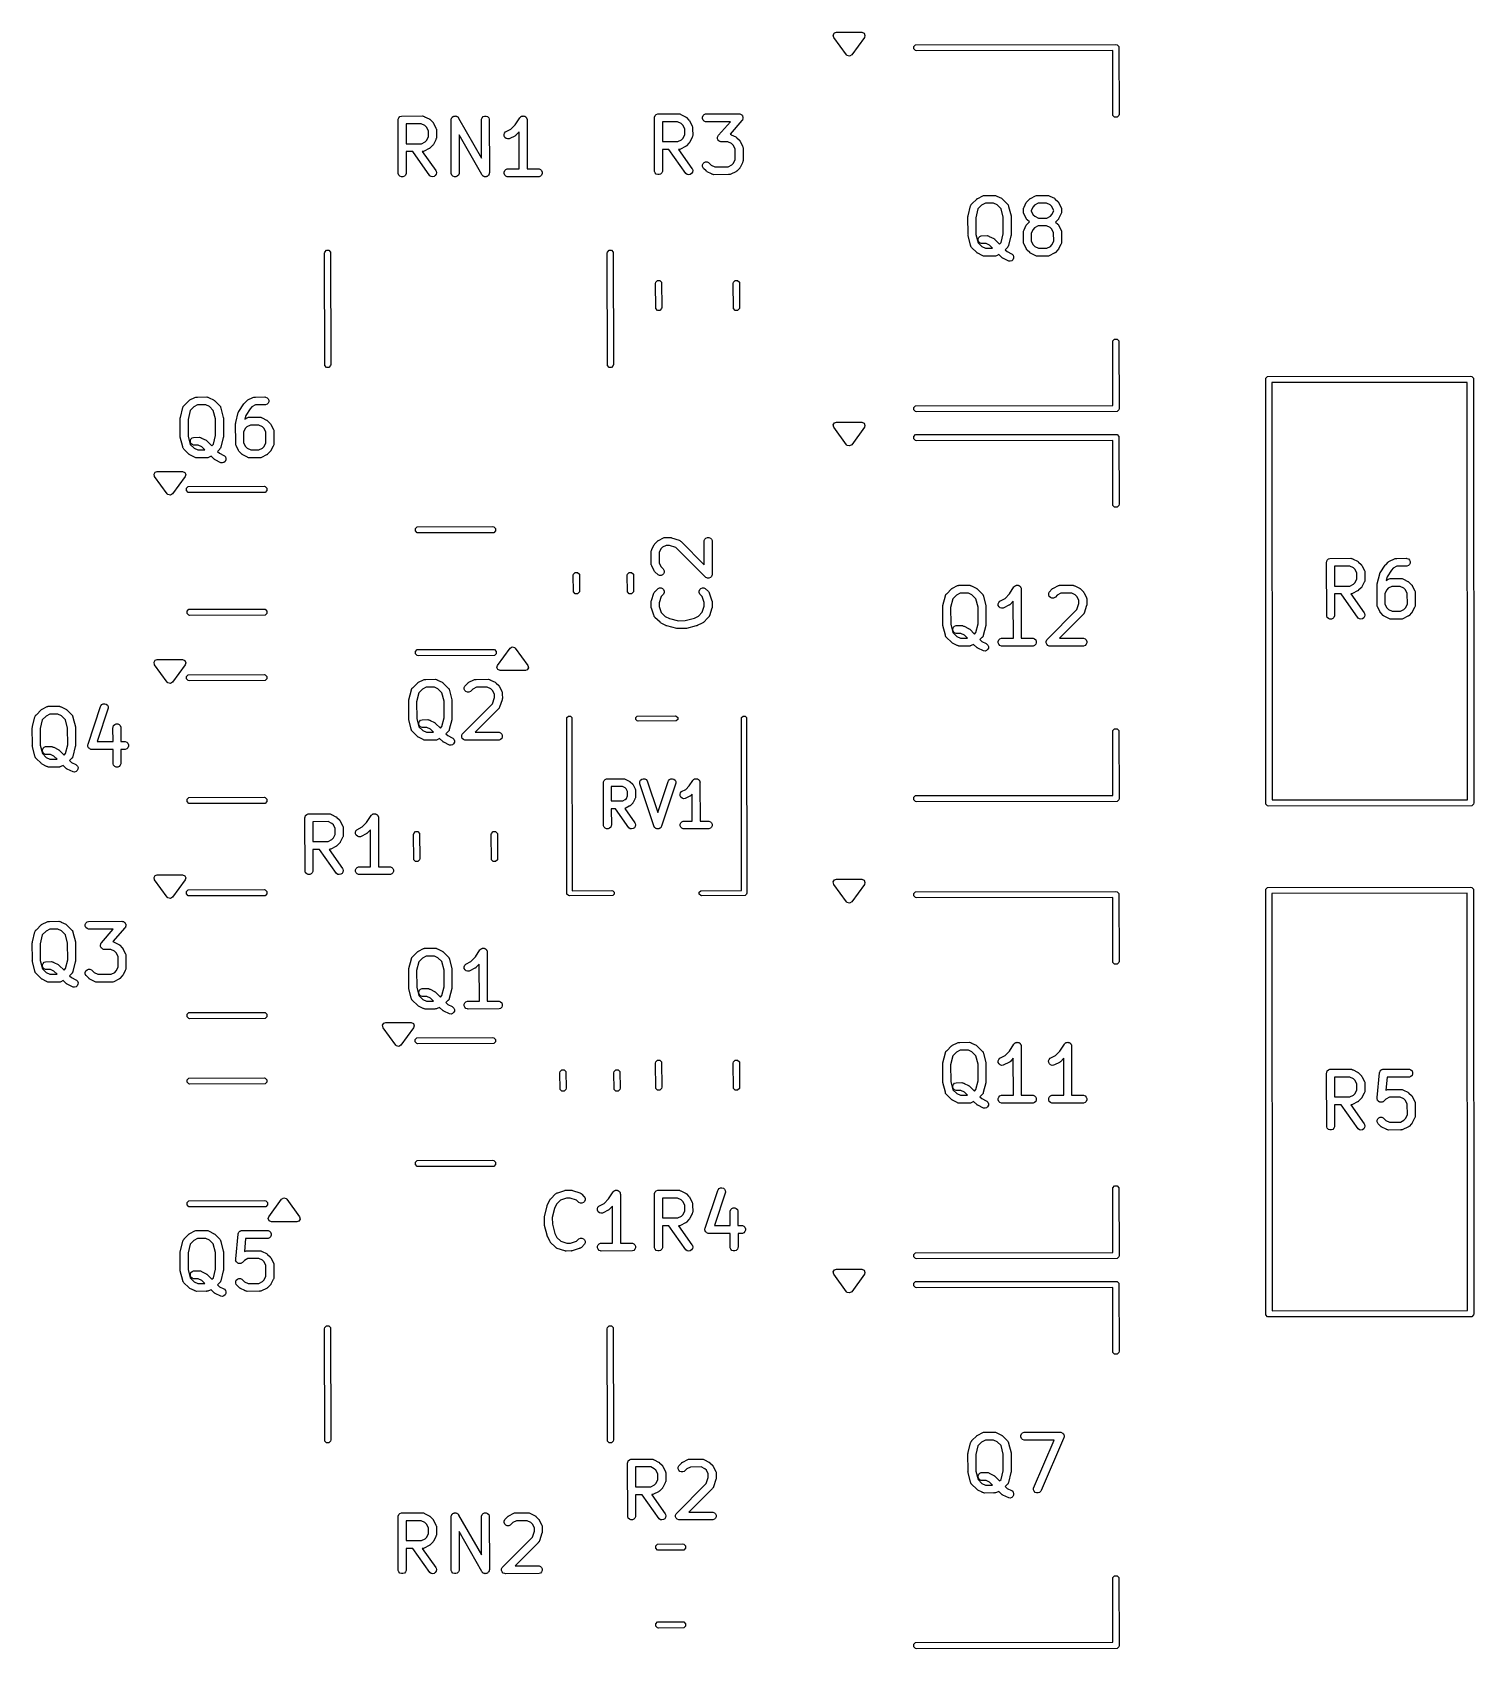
# Model space of a CAD drawing. Extents: x 110.4 to 137.6, y -116.8 to -86.2.
import ezdxf

# ---------------------------------------------------------------- set-up
doc = ezdxf.new("R2010")
doc.units = 0
doc.layers.add('BLACK', color=7, linetype='CONTINUOUS')

msp = doc.modelspace()

# ---------------------------------------------------------------- linework, layer by layer
at = {"layer": 'BLACK', "linetype": 'CONTINUOUS'}
for p, q in [((125.500734, -86.266642), (125.52471, -86.227476)), ((125.511476, -86.31129), (125.500734, -86.266642)), ((125.751476, -86.64129), (125.511476, -86.31129)), ((125.52471, -86.227476), (125.56, -86.216)), ((125.56, -86.216), (126.04, -86.216)), ((126.088524, -86.31129), (125.848524, -86.64129)), ((126.04, -86.216), (126.082426, -86.233574)), ((126.082426, -86.233574), (126.1, -86.276)), ((126.1, -86.276), (126.088524, -86.31129)), ((125.76471, -86.654524), (125.751476, -86.64129)), ((125.809358, -86.665266), (125.76471, -86.654524)), ((125.848524, -86.64129), (125.809358, -86.665266)), ((127.024567, -86.483039), (127.057039, -86.450567)), ((127.024567, -86.528961), (127.024567, -86.483039)), ((127.057039, -86.561433), (127.024567, -86.528961)), ((127.057039, -86.450567), (130.84, -86.446)), ((127.08, -86.566), (127.057039, -86.561433)), ((130.780197, -86.561532), (127.08, -86.566)), ((130.784567, -87.788961), (130.780197, -86.561532)), ((130.84, -86.446), (130.862961, -86.450567)), ((130.862961, -86.450567), (130.895433, -86.483039)), ((130.895433, -86.483039), (130.9, -87.766)), ((117.281095, -87.870819), (117.282536, -87.856187)), ((117.282536, -88.885451), (117.281095, -87.870819)), ((117.282536, -87.856187), (117.293735, -87.829151)), ((117.293735, -87.829151), (117.314427, -87.808459)), ((117.314427, -87.808459), (117.341463, -87.79726)), ((117.341463, -87.79726), (117.737047, -87.795819)), ((117.717114, -87.944503), (117.42978, -87.94555)), ((117.42978, -87.94555), (117.430313, -88.320745)), ((117.785881, -87.977871), (117.717114, -87.944503)), ((117.737047, -87.795819), (117.751679, -87.79726)), ((117.751679, -87.79726), (117.754168, -87.798291)), ((117.754168, -87.798291), (117.756856, -87.798482)), ((117.756856, -87.798482), (117.769849, -87.804786)), ((117.769849, -87.804786), (117.778715, -87.808459)), ((117.778715, -87.808459), (117.779937, -87.809681)), ((117.779937, -87.809681), (117.865826, -87.851356)), ((117.865826, -87.851356), (117.872125, -87.85532)), ((117.872125, -87.85532), (117.873953, -87.856078)), ((117.873953, -87.856078), (117.875123, -87.857208)), ((117.875123, -87.857208), (117.878269, -87.859188)), ((117.878269, -87.859188), (117.883901, -87.865682)), ((117.883901, -87.865682), (117.932937, -87.913024)), ((117.932937, -87.913024), (117.937655, -87.918773)), ((117.937655, -87.918773), (117.939154, -87.920073)), ((117.939154, -87.920073), (117.939881, -87.921486)), ((117.939881, -87.921486), (117.942264, -87.924389)), ((117.942264, -87.924389), (117.945913, -87.933199)), ((117.945913, -87.933199), (117.994605, -88.027754)), ((118.281095, -87.870819), (118.281465, -87.867055)), ((118.282536, -88.885451), (118.281095, -87.870819)), ((118.281278, -87.86558), (118.281799, -87.863669)), ((118.281465, -87.867055), (118.281278, -87.86558)), ((118.281799, -87.863669), (118.282536, -87.856187)), ((118.282536, -87.856187), (118.286353, -87.846971)), ((118.286353, -87.846971), (118.288978, -87.837348)), ((118.288978, -87.837348), (118.291905, -87.833567)), ((118.291905, -87.833567), (118.293735, -87.829151)), ((118.293735, -87.829151), (118.300785, -87.8221)), ((118.300785, -87.8221), (118.306895, -87.814211)), ((118.306895, -87.814211), (118.311048, -87.811837)), ((118.311048, -87.811837), (118.314427, -87.808459)), ((118.314427, -87.808459), (118.323639, -87.804642)), ((118.323639, -87.804642), (118.332304, -87.799692)), ((118.332304, -87.799692), (118.337047, -87.799089)), ((118.337047, -87.799089), (118.341463, -87.79726)), ((118.341463, -87.79726), (118.351437, -87.79726)), ((118.351437, -87.79726), (118.361334, -87.796002)), ((118.361334, -87.796002), (118.365946, -87.79726)), ((118.365946, -87.79726), (118.370727, -87.79726)), ((118.370727, -87.79726), (118.379942, -87.801077)), ((118.379942, -87.801077), (118.389566, -87.803702)), ((118.389566, -87.803702), (118.393346, -87.806629)), ((118.393346, -87.806629), (118.397763, -87.808459)), ((118.397763, -87.808459), (118.404813, -87.815509)), ((118.404813, -87.815509), (118.412703, -87.821619)), ((118.412703, -87.821619), (118.415092, -87.825788)), ((118.415092, -87.825788), (118.418455, -87.829151)), ((118.418455, -87.829151), (118.422198, -87.838189)), ((118.422198, -87.838189), (118.853545, -88.590888)), ((118.852523, -87.870819), (118.853964, -87.856187)), ((118.853545, -88.590888), (118.852523, -87.870819)), ((118.853964, -87.856187), (118.865163, -87.829151)), ((118.865163, -87.829151), (118.885855, -87.808459)), ((118.885855, -87.808459), (118.912891, -87.79726)), ((118.912891, -87.79726), (118.942155, -87.79726)), ((118.942155, -87.79726), (118.969191, -87.808459)), ((118.969191, -87.808459), (118.989883, -87.829151)), ((118.989883, -87.829151), (119.001082, -87.856187)), ((119.001082, -87.856187), (119.002523, -88.870819)), ((119.492663, -87.961534), (119.579405, -87.829216)), ((119.579405, -87.829216), (119.579439, -87.829173)), ((119.579439, -87.829173), (119.579449, -87.829151)), ((119.579449, -87.829151), (119.5795, -87.829099)), ((119.5795, -87.829099), (119.588721, -87.817841)), ((119.588721, -87.817841), (119.59489, -87.813709)), ((119.59489, -87.813709), (119.600141, -87.808459)), ((119.600141, -87.808459), (119.60693, -87.805646)), ((119.60693, -87.805646), (119.613036, -87.801558)), ((119.613036, -87.801558), (119.620316, -87.800101)), ((119.620316, -87.800101), (119.627177, -87.79726)), ((119.627177, -87.79726), (119.634525, -87.79726)), ((119.634525, -87.79726), (119.64173, -87.795819)), ((119.64173, -87.795819), (119.649014, -87.79726)), ((119.649014, -87.79726), (119.656441, -87.79726)), ((119.656441, -87.79726), (119.663229, -87.800072)), ((119.663229, -87.800072), (119.670438, -87.801498)), ((119.670438, -87.801498), (119.676617, -87.805617)), ((119.676617, -87.805617), (119.683477, -87.808459)), ((119.683477, -87.808459), (119.68867, -87.813652)), ((119.68867, -87.813652), (119.694787, -87.81773)), ((119.694787, -87.81773), (119.69892, -87.823902)), ((119.69892, -87.823902), (119.704169, -87.829151)), ((119.704169, -87.829151), (119.70698, -87.835938)), ((119.70698, -87.835938), (119.71107, -87.842045)), ((119.71107, -87.842045), (119.712526, -87.849326)), ((119.712526, -87.849326), (119.715368, -87.856187)), ((119.715368, -87.856187), (119.715378, -87.863587)), ((119.715378, -87.863587), (119.716809, -87.87074)), ((119.716809, -87.87074), (119.715398, -87.877868)), ((119.715398, -87.877868), (119.716703, -88.796337)), ((122.122905, -87.830819), (122.124346, -87.816187)), ((122.124346, -88.845451), (122.122905, -87.830819)), ((122.124346, -87.816187), (122.135545, -87.789151)), ((122.135545, -87.789151), (122.156237, -87.768459)), ((122.156237, -87.768459), (122.183273, -87.75726)), ((122.183273, -87.75726), (122.578857, -87.755819)), ((122.558924, -87.904503), (122.27159, -87.90555)), ((122.27159, -87.90555), (122.272123, -88.280745)), ((122.627691, -87.937871), (122.558924, -87.904503)), ((122.578857, -87.755819), (122.593489, -87.75726)), ((122.593489, -87.75726), (122.595978, -87.758291)), ((122.595978, -87.758291), (122.598666, -87.758482)), ((122.598666, -87.758482), (122.611659, -87.764786)), ((122.611659, -87.764786), (122.620525, -87.768459)), ((122.620525, -87.768459), (122.621747, -87.769681)), ((122.621747, -87.769681), (122.707636, -87.811356)), ((122.659018, -87.968115), (122.627691, -87.937871)), ((122.707636, -87.811356), (122.713935, -87.81532)), ((122.713935, -87.81532), (122.715763, -87.816078)), ((122.715763, -87.816078), (122.716933, -87.817208)), ((122.716933, -87.817208), (122.720079, -87.819188)), ((122.720079, -87.819188), (122.725711, -87.825682)), ((122.725711, -87.825682), (122.774747, -87.873024)), ((122.774747, -87.873024), (122.779465, -87.878773)), ((122.779465, -87.878773), (122.780964, -87.880073)), ((122.780964, -87.880073), (122.781691, -87.881486)), ((122.781691, -87.881486), (122.784074, -87.884389)), ((122.784074, -87.884389), (122.787723, -87.893199)), ((122.787723, -87.893199), (122.836415, -87.987754)), ((123.029108, -87.816187), (123.040307, -87.789151)), ((123.029108, -87.845451), (123.029108, -87.816187)), ((123.040307, -87.872487), (123.029108, -87.845451)), ((123.040307, -87.789151), (123.060999, -87.768459)), ((123.060999, -87.893179), (123.040307, -87.872487)), ((123.060999, -87.768459), (123.088035, -87.75726)), ((123.088035, -87.904378), (123.060999, -87.893179)), ((123.088035, -87.75726), (123.721714, -87.755819)), ((123.102667, -87.905819), (123.088035, -87.904378)), ((123.557938, -87.904783), (123.102667, -87.905819)), ((123.334153, -88.16197), (123.557938, -87.904783)), ((123.775941, -87.880619), (123.550758, -88.139413)), ((123.721714, -87.755819), (123.729452, -87.756581)), ((123.729452, -87.756581), (123.73142, -87.75645)), ((123.73142, -87.75645), (123.732775, -87.756908)), ((123.732775, -87.756908), (123.736346, -87.75726)), ((123.736346, -87.75726), (123.747603, -87.761923)), ((123.747603, -87.761923), (123.759141, -87.765825)), ((123.759141, -87.765825), (123.761045, -87.76749)), ((123.761045, -87.76749), (123.763382, -87.768459)), ((123.763382, -87.768459), (123.771992, -87.777069)), ((123.771992, -87.777069), (123.781165, -87.785095)), ((123.784074, -87.872487), (123.775941, -87.880619)), ((123.781165, -87.785095), (123.782287, -87.787364)), ((123.782287, -87.787364), (123.784074, -87.789151)), ((123.784074, -87.789151), (123.788734, -87.800401)), ((123.785033, -87.87017), (123.784074, -87.872487)), ((123.786708, -87.868246), (123.785033, -87.87017)), ((123.790609, -87.856708), (123.786708, -87.868246)), ((123.788734, -87.800401), (123.794137, -87.811327)), ((123.795273, -87.845451), (123.790609, -87.856708)), ((123.794137, -87.811327), (123.794305, -87.81385)), ((123.794305, -87.81385), (123.795273, -87.816187)), ((123.795273, -87.816187), (123.795273, -87.828371)), ((123.795273, -87.828371), (123.796083, -87.840525)), ((123.796083, -87.840525), (123.795273, -87.84292)), ((123.795273, -87.84292), (123.795273, -87.845451)), ((130.817039, -87.821433), (130.784567, -87.788961)), ((130.862961, -87.821433), (130.817039, -87.821433)), ((130.895433, -87.788961), (130.862961, -87.821433)), ((130.9, -87.766), (130.895433, -87.788961)), ((117.817208, -88.008115), (117.785881, -87.977871)), ((117.790226, -88.284313), (117.820471, -88.252985)), ((117.852666, -88.076972), (117.817208, -88.008115)), ((117.820471, -88.252985), (117.853651, -88.184604)), ((117.853651, -88.184604), (117.852666, -88.076972)), ((117.988661, -88.247041), (117.946986, -88.332931)), ((117.989883, -88.24582), (117.988661, -88.247041)), ((117.993552, -88.23696), (117.989883, -88.24582)), ((117.99986, -88.223962), (117.993552, -88.23696)), ((117.994605, -88.027754), (117.99986, -88.041485)), ((117.99986, -88.041485), (118.000051, -88.044174)), ((118.000051, -88.221272), (117.99986, -88.223962)), ((118.000051, -88.044174), (118.001082, -88.046663)), ((118.001082, -88.218784), (118.000051, -88.221272)), ((118.001082, -88.046663), (118.001208, -88.06046)), ((118.002523, -88.204152), (118.001082, -88.218784)), ((118.001208, -88.06046), (118.001934, -88.070675)), ((118.001934, -88.070675), (118.001318, -88.072521)), ((118.001318, -88.072521), (118.002523, -88.204152)), ((118.861419, -88.903448), (118.430072, -88.150749)), ((118.430072, -88.150749), (118.431095, -88.870819)), ((119.281684, -88.147152), (119.290938, -88.119391)), ((119.283758, -88.176342), (119.281684, -88.147152)), ((119.296845, -88.202517), (119.283758, -88.176342)), ((119.290938, -88.119391), (119.310111, -88.097283)), ((119.318953, -88.22169), (119.296845, -88.202517)), ((119.310111, -88.097283), (119.409929, -88.04588)), ((119.346714, -88.230944), (119.318953, -88.22169)), ((119.375904, -88.22887), (119.346714, -88.230944)), ((119.389636, -88.223615), (119.375904, -88.22887)), ((119.484192, -88.174922), (119.389636, -88.223615)), ((119.409929, -88.04588), (119.492663, -87.961534)), ((119.493001, -88.171274), (119.484192, -88.174922)), ((119.495903, -88.168891), (119.493001, -88.171274)), ((119.497317, -88.168164), (119.495903, -88.168891)), ((119.498616, -88.166665), (119.497317, -88.168164)), ((119.504366, -88.161947), (119.498616, -88.166665)), ((119.567131, -88.097958), (119.504366, -88.161947)), ((119.568123, -88.796702), (119.567131, -88.097958)), ((122.563348, -88.279684), (122.632036, -88.244313)), ((122.632036, -88.244313), (122.662281, -88.212985)), ((122.694476, -88.036972), (122.659018, -87.968115)), ((122.662281, -88.212985), (122.695461, -88.144604)), ((122.695461, -88.144604), (122.694476, -88.036972)), ((122.830471, -88.207041), (122.788796, -88.292931)), ((122.831693, -88.20582), (122.830471, -88.207041)), ((122.835362, -88.19696), (122.831693, -88.20582)), ((122.84167, -88.183962), (122.835362, -88.19696)), ((122.836415, -87.987754), (122.84167, -88.001485)), ((122.84167, -88.001485), (122.841861, -88.004174)), ((122.841861, -88.181272), (122.84167, -88.183962)), ((122.841861, -88.004174), (122.842892, -88.006663)), ((122.842892, -88.178784), (122.841861, -88.181272)), ((122.842892, -88.006663), (122.843018, -88.02046)), ((122.844333, -88.164152), (122.842892, -88.178784)), ((122.843018, -88.02046), (122.843744, -88.030675)), ((122.843744, -88.030675), (122.843128, -88.032521)), ((122.843128, -88.032521), (122.844333, -88.164152)), ((123.314012, -88.202065), (123.314822, -88.199669)), ((123.314822, -88.214218), (123.314012, -88.202065)), ((123.314822, -88.197139), (123.319485, -88.185881)), ((123.314822, -88.199669), (123.314822, -88.197139)), ((123.314822, -88.226403), (123.314822, -88.214218)), ((123.315789, -88.228739), (123.314822, -88.226403)), ((123.315958, -88.231263), (123.315789, -88.228739)), ((123.32136, -88.242188), (123.315958, -88.231263)), ((123.319485, -88.185881), (123.323387, -88.174344)), ((123.326021, -88.253439), (123.32136, -88.242188)), ((123.323387, -88.174344), (123.325061, -88.172419)), ((123.325061, -88.172419), (123.326021, -88.170103)), ((123.326021, -88.170103), (123.334153, -88.16197)), ((123.327807, -88.255225), (123.326021, -88.253439)), ((123.550758, -88.139413), (123.551047, -88.139434)), ((123.551047, -88.139434), (123.56404, -88.145738)), ((123.56404, -88.145738), (123.572906, -88.149411)), ((123.572906, -88.149411), (123.574128, -88.150633)), ((123.574128, -88.150633), (123.660017, -88.192308)), ((123.660017, -88.192308), (123.666316, -88.196272)), ((123.666316, -88.196272), (123.668144, -88.19703)), ((123.668144, -88.19703), (123.669314, -88.19816)), ((123.669314, -88.19816), (123.67246, -88.20014)), ((123.67246, -88.20014), (123.678092, -88.206634)), ((123.678092, -88.206634), (123.727128, -88.253976)), ((123.727128, -88.253976), (123.731846, -88.259725)), ((117.430313, -88.320745), (117.590231, -88.320162)), ((117.554747, -88.468904), (117.430524, -88.469356)), ((117.430524, -88.469356), (117.431095, -88.870819)), ((117.875652, -88.924989), (117.554747, -88.468904)), ((117.590231, -88.320162), (117.592565, -88.319646)), ((117.592565, -88.319646), (117.595387, -88.320144)), ((117.595387, -88.320144), (117.721538, -88.319684)), ((117.721538, -88.319684), (117.790226, -88.284313)), ((117.739007, -88.468233), (117.736109, -88.468439)), ((117.736109, -88.468439), (117.988966, -88.82781)), ((117.751679, -88.468187), (117.739007, -88.468233)), ((117.754168, -88.467155), (117.751679, -88.468187)), ((117.756856, -88.466965), (117.754168, -88.467155)), ((117.770588, -88.46171), (117.756856, -88.466965)), ((117.865144, -88.413017), (117.770588, -88.46171)), ((117.873953, -88.409369), (117.865144, -88.413017)), ((117.876855, -88.406986), (117.873953, -88.409369)), ((117.878269, -88.406259), (117.876855, -88.406986)), ((117.879568, -88.40476), (117.878269, -88.406259)), ((117.885318, -88.400042), (117.879568, -88.40476)), ((117.932659, -88.351006), (117.885318, -88.400042)), ((117.939154, -88.345374), (117.932659, -88.351006)), ((117.941133, -88.342228), (117.939154, -88.345374)), ((117.942264, -88.341058), (117.941133, -88.342228)), ((117.943021, -88.33923), (117.942264, -88.341058)), ((117.946986, -88.332931), (117.943021, -88.33923)), ((122.272123, -88.280745), (122.432041, -88.280162)), ((122.396557, -88.428904), (122.272334, -88.429356)), ((122.272334, -88.429356), (122.272905, -88.830819)), ((122.717462, -88.884989), (122.396557, -88.428904)), ((122.432041, -88.280162), (122.434375, -88.279646)), ((122.434375, -88.279646), (122.437197, -88.280144)), ((122.437197, -88.280144), (122.563348, -88.279684)), ((122.580817, -88.428233), (122.577919, -88.428439)), ((122.577919, -88.428439), (122.830776, -88.78781)), ((122.593489, -88.428187), (122.580817, -88.428233)), ((122.595978, -88.427155), (122.593489, -88.428187)), ((122.598666, -88.426965), (122.595978, -88.427155)), ((122.612398, -88.42171), (122.598666, -88.426965)), ((122.706954, -88.373017), (122.612398, -88.42171)), ((122.715763, -88.369369), (122.706954, -88.373017)), ((122.718665, -88.366986), (122.715763, -88.369369)), ((122.720079, -88.366259), (122.718665, -88.366986)), ((122.721378, -88.36476), (122.720079, -88.366259)), ((122.727128, -88.360042), (122.721378, -88.36476)), ((122.774469, -88.311006), (122.727128, -88.360042)), ((122.780964, -88.305374), (122.774469, -88.311006)), ((122.782943, -88.302228), (122.780964, -88.305374)), ((122.784074, -88.301058), (122.782943, -88.302228)), ((122.784831, -88.29923), (122.784074, -88.301058)), ((122.788796, -88.292931), (122.784831, -88.29923)), ((123.32893, -88.257495), (123.327807, -88.255225)), ((123.338102, -88.26552), (123.32893, -88.257495)), ((123.346713, -88.274131), (123.338102, -88.26552)), ((123.349049, -88.275099), (123.346713, -88.274131)), ((123.350954, -88.276765), (123.349049, -88.275099)), ((123.362491, -88.280666), (123.350954, -88.276765)), ((123.373749, -88.28533), (123.362491, -88.280666)), ((123.377319, -88.285681), (123.373749, -88.28533)), ((123.378675, -88.28614), (123.377319, -88.285681)), ((123.380642, -88.286008), (123.378675, -88.28614)), ((123.388381, -88.286771), (123.380642, -88.286008)), ((123.51169, -88.285642), (123.388381, -88.286771)), ((123.580072, -88.318823), (123.51169, -88.285642)), ((123.611399, -88.349067), (123.580072, -88.318823)), ((123.646802, -88.417818), (123.611399, -88.349067)), ((123.647958, -88.620554), (123.646802, -88.417818)), ((123.731846, -88.259725), (123.733345, -88.261025)), ((123.733345, -88.261025), (123.734072, -88.262438)), ((123.734072, -88.262438), (123.736455, -88.265341)), ((123.736455, -88.265341), (123.740104, -88.274151)), ((123.740104, -88.274151), (123.788796, -88.368706)), ((123.788796, -88.368706), (123.794051, -88.382437)), ((123.794051, -88.382437), (123.794242, -88.385126)), ((123.794242, -88.385126), (123.795273, -88.387615)), ((123.795273, -88.387615), (123.795347, -88.400684)), ((123.795347, -88.400684), (123.796125, -88.411627)), ((123.796125, -88.411627), (123.795421, -88.413736)), ((123.795421, -88.413736), (123.796714, -88.640342)), ((117.988966, -88.82781), (117.996176, -88.840623)), ((117.996176, -88.840623), (118.002505, -88.869194)), ((119.282536, -88.856187), (119.293735, -88.829151)), ((119.282536, -88.885451), (119.282536, -88.856187)), ((119.293735, -88.829151), (119.314427, -88.808459)), ((119.314427, -88.808459), (119.341463, -88.79726)), ((119.341463, -88.79726), (119.568123, -88.796702)), ((119.716703, -88.796337), (119.927523, -88.795819)), ((119.927523, -88.795819), (119.942155, -88.79726)), ((119.942155, -88.79726), (119.969191, -88.808459)), ((119.969191, -88.808459), (119.989883, -88.829151)), ((119.989883, -88.829151), (120.001082, -88.856187)), ((120.001082, -88.856187), (120.001082, -88.885451)), ((122.135545, -88.872487), (122.124346, -88.845451)), ((122.271464, -88.845451), (122.260265, -88.872487)), ((122.272905, -88.830819), (122.271464, -88.845451)), ((122.83923, -88.858012), (122.823503, -88.88269)), ((122.830776, -88.78781), (122.837986, -88.800623)), ((122.837986, -88.800623), (122.844315, -88.829194)), ((122.844315, -88.829194), (122.83923, -88.858012)), ((123.029108, -88.720948), (123.040307, -88.693912)), ((123.029108, -88.750211), (123.029108, -88.720948)), ((123.040306, -88.777247), (123.029108, -88.750211)), ((123.049633, -88.788612), (123.040306, -88.777247)), ((123.040307, -88.693912), (123.061, -88.673219)), ((123.098668, -88.835953), (123.049633, -88.788612)), ((123.061, -88.673219), (123.088036, -88.662021)), ((123.088036, -88.662021), (123.117299, -88.662021)), ((123.104302, -88.84245), (123.098668, -88.835953)), ((123.107447, -88.844429), (123.104302, -88.84245)), ((123.108618, -88.84556), (123.107447, -88.844429)), ((123.110445, -88.846317), (123.108618, -88.84556)), ((123.116745, -88.850282), (123.110445, -88.846317)), ((123.202634, -88.891957), (123.116745, -88.850282)), ((123.117299, -88.662021), (123.144335, -88.67322)), ((123.144335, -88.67322), (123.19669, -88.723767)), ((123.19669, -88.723767), (123.265375, -88.757094)), ((123.265375, -88.757094), (123.515694, -88.755893)), ((123.515694, -88.755893), (123.584416, -88.720504)), ((123.659333, -88.849209), (123.564779, -88.897901)), ((123.584416, -88.720504), (123.614662, -88.689175)), ((123.614662, -88.689175), (123.647958, -88.620554)), ((123.668144, -88.84556), (123.659333, -88.849209)), ((123.671046, -88.843177), (123.668144, -88.84556)), ((123.67246, -88.84245), (123.671046, -88.843177)), ((123.67376, -88.84095), (123.67246, -88.84245)), ((123.67951, -88.836232), (123.67376, -88.84095)), ((123.726851, -88.787195), (123.67951, -88.836232)), ((123.733345, -88.781564), (123.726851, -88.787195)), ((123.735324, -88.778418), (123.733345, -88.781564)), ((123.736456, -88.777247), (123.735324, -88.778418)), ((123.737213, -88.775417), (123.736456, -88.777247)), ((123.741177, -88.769121), (123.737213, -88.775417)), ((123.782852, -88.683231), (123.741177, -88.769121)), ((123.784074, -88.68201), (123.782852, -88.683231)), ((123.787743, -88.67315), (123.784074, -88.68201)), ((123.794051, -88.660152), (123.787743, -88.67315)), ((123.794242, -88.657462), (123.794051, -88.660152)), ((123.795273, -88.654974), (123.794242, -88.657462)), ((123.796714, -88.640342), (123.795273, -88.654974)), ((117.293735, -88.912487), (117.282536, -88.885451)), ((117.314427, -88.933179), (117.293735, -88.912487)), ((117.341463, -88.944378), (117.314427, -88.933179)), ((117.370727, -88.944378), (117.341463, -88.944378)), ((117.397763, -88.933179), (117.370727, -88.944378)), ((117.418455, -88.912487), (117.397763, -88.933179)), ((117.429654, -88.885451), (117.418455, -88.912487)), ((117.431095, -88.870819), (117.429654, -88.885451)), ((117.900331, -88.940716), (117.875652, -88.924989)), ((117.929148, -88.945802), (117.900331, -88.940716)), ((117.957719, -88.939472), (117.929148, -88.945802)), ((117.981693, -88.92269), (117.957719, -88.939472)), ((117.99742, -88.898012), (117.981693, -88.92269)), ((118.002505, -88.869194), (117.99742, -88.898012)), ((118.293735, -88.912487), (118.282536, -88.885451)), ((118.314427, -88.933179), (118.293735, -88.912487)), ((118.341463, -88.944378), (118.314427, -88.933179)), ((118.370727, -88.944378), (118.341463, -88.944378)), ((118.397763, -88.933179), (118.370727, -88.944378)), ((118.418455, -88.912487), (118.397763, -88.933179)), ((118.429654, -88.885451), (118.418455, -88.912487)), ((118.431095, -88.870819), (118.429654, -88.885451)), ((118.865163, -88.912487), (118.861419, -88.903448)), ((118.868525, -88.915849), (118.865163, -88.912487)), ((118.870915, -88.920019), (118.868525, -88.915849)), ((118.878803, -88.926127), (118.870915, -88.920019)), ((118.885855, -88.933179), (118.878803, -88.926127)), ((118.890273, -88.935009), (118.885855, -88.933179)), ((118.894053, -88.937936), (118.890273, -88.935009)), ((118.903674, -88.94056), (118.894053, -88.937936)), ((118.912891, -88.944378), (118.903674, -88.94056)), ((118.917672, -88.944378), (118.912891, -88.944378)), ((118.922284, -88.945636), (118.917672, -88.944378)), ((118.932181, -88.944378), (118.922284, -88.945636)), ((118.942155, -88.944378), (118.932181, -88.944378)), ((118.94657, -88.942548), (118.942155, -88.944378)), ((118.951314, -88.941946), (118.94657, -88.942548)), ((118.959978, -88.936995), (118.951314, -88.941946)), ((118.969191, -88.933179), (118.959978, -88.936995)), ((118.972569, -88.9298), (118.969191, -88.933179)), ((118.976723, -88.927427), (118.972569, -88.9298)), ((118.982832, -88.919537), (118.976723, -88.927427)), ((118.989883, -88.912487), (118.982832, -88.919537)), ((118.991712, -88.90807), (118.989883, -88.912487)), ((118.99464, -88.90429), (118.991712, -88.90807)), ((118.997264, -88.894666), (118.99464, -88.90429)), ((119.001082, -88.885451), (118.997264, -88.894666)), ((119.001818, -88.877968), (119.001082, -88.885451)), ((119.00234, -88.876058), (119.001818, -88.877968)), ((119.002523, -88.870819), (119.002152, -88.874582)), ((119.002152, -88.874582), (119.00234, -88.876058)), ((119.293735, -88.912487), (119.282536, -88.885451)), ((119.314427, -88.933179), (119.293735, -88.912487)), ((119.341463, -88.944378), (119.314427, -88.933179)), ((119.356095, -88.945819), (119.341463, -88.944378)), ((119.942155, -88.944378), (119.356095, -88.945819)), ((119.969191, -88.933179), (119.942155, -88.944378)), ((119.989883, -88.912487), (119.969191, -88.933179)), ((120.001082, -88.885451), (119.989883, -88.912487)), ((122.156237, -88.893179), (122.135545, -88.872487)), ((122.183273, -88.904378), (122.156237, -88.893179)), ((122.212537, -88.904378), (122.183273, -88.904378)), ((122.239573, -88.893179), (122.212537, -88.904378)), ((122.260265, -88.872487), (122.239573, -88.893179)), ((122.742141, -88.900716), (122.717462, -88.884989)), ((122.770958, -88.905802), (122.742141, -88.900716)), ((122.799529, -88.899472), (122.770958, -88.905802)), ((122.823503, -88.88269), (122.799529, -88.899472)), ((123.203856, -88.893179), (123.202634, -88.891957)), ((123.212715, -88.896848), (123.203856, -88.893179)), ((123.225714, -88.903156), (123.212715, -88.896848)), ((123.228403, -88.903347), (123.225714, -88.903156)), ((123.230892, -88.904378), (123.228403, -88.903347)), ((123.245524, -88.905819), (123.230892, -88.904378)), ((123.519678, -88.904503), (123.245524, -88.905819)), ((123.521857, -88.90523), (123.519678, -88.904503)), ((123.532977, -88.904439), (123.521857, -88.90523)), ((123.54587, -88.904378), (123.532977, -88.904439)), ((123.548359, -88.903346), (123.54587, -88.904378)), ((123.551047, -88.903156), (123.548359, -88.903346)), ((123.564779, -88.897901), (123.551047, -88.903156)), ((128.103601, -89.477158), (128.105735, -89.472008)), ((128.105735, -89.472008), (128.112616, -89.464991)), ((128.112616, -89.464991), (128.117703, -89.458128)), ((128.117703, -89.458128), (128.121704, -89.455726)), ((128.121704, -89.455726), (128.2103, -89.365405)), ((128.2103, -89.365405), (128.21605, -89.360684)), ((128.21605, -89.360684), (128.217349, -89.359188)), ((128.217349, -89.359188), (128.218759, -89.358461)), ((128.218759, -89.358461), (128.221665, -89.356077)), ((128.221665, -89.356077), (128.23048, -89.352425)), ((128.23048, -89.352425), (128.32503, -89.303737)), ((128.374182, -89.445709), (128.304737, -89.48147)), ((128.32503, -89.303737), (128.338761, -89.298482)), ((128.338761, -89.298482), (128.34145, -89.29829)), ((128.34145, -89.29829), (128.343939, -89.29726)), ((128.343939, -89.29726), (128.357278, -89.297166)), ((128.357278, -89.297166), (128.367951, -89.296408)), ((128.367951, -89.296408), (128.369958, -89.297077)), ((128.369958, -89.297077), (128.549047, -89.295819)), ((128.529351, -89.444619), (128.374182, -89.445709)), ((128.597674, -89.47777), (128.529351, -89.444619)), ((128.549047, -89.295819), (128.563679, -89.29726)), ((128.563679, -89.29726), (128.566168, -89.298291)), ((128.566168, -89.298291), (128.568856, -89.298482)), ((128.568856, -89.298482), (128.581849, -89.304786)), ((128.581849, -89.304786), (128.590715, -89.308459)), ((128.590715, -89.308459), (128.591937, -89.309681)), ((128.591937, -89.309681), (128.677826, -89.351356)), ((128.677826, -89.351356), (128.684125, -89.35532)), ((128.684125, -89.35532), (128.685953, -89.356078)), ((128.685953, -89.356078), (128.687072, -89.357175)), ((128.687072, -89.357175), (128.690269, -89.359188)), ((128.690269, -89.359188), (128.696793, -89.366711)), ((128.696793, -89.366711), (128.792556, -89.460643)), ((128.792556, -89.460643), (128.801884, -89.472008)), ((128.801884, -89.472008), (128.804018, -89.477161)), ((129.106957, -89.518404), (129.148632, -89.432516)), ((129.148632, -89.432516), (129.152596, -89.426216)), ((129.152596, -89.426216), (129.153354, -89.424389)), ((129.153354, -89.424389), (129.154484, -89.423218)), ((129.154484, -89.423218), (129.156464, -89.420073)), ((129.156464, -89.420073), (129.162958, -89.41444)), ((129.162958, -89.41444), (129.2103, -89.365405)), ((129.2103, -89.365405), (129.216049, -89.360686)), ((129.216049, -89.360686), (129.217349, -89.359188)), ((129.217349, -89.359188), (129.218762, -89.35846)), ((129.218762, -89.35846), (129.221665, -89.356078)), ((129.221665, -89.356078), (129.230475, -89.352428)), ((129.230475, -89.352428), (129.32503, -89.303737)), ((129.374182, -89.445709), (129.305391, -89.481133)), ((129.32503, -89.303737), (129.338761, -89.298482)), ((129.338761, -89.298482), (129.34145, -89.29829)), ((129.34145, -89.29829), (129.343939, -89.29726)), ((129.343939, -89.29726), (129.357278, -89.297166)), ((129.357278, -89.297166), (129.367951, -89.296408)), ((129.367951, -89.296408), (129.369958, -89.297077)), ((129.369958, -89.297077), (129.549047, -89.295819)), ((129.529351, -89.444619), (129.374182, -89.445709)), ((129.597881, -89.477871), (129.529351, -89.444619)), ((129.549047, -89.295819), (129.563679, -89.29726)), ((129.563679, -89.29726), (129.566168, -89.298291)), ((129.566168, -89.298291), (129.568856, -89.298482)), ((129.568856, -89.298482), (129.581849, -89.304786)), ((129.581849, -89.304786), (129.590715, -89.308459)), ((129.590715, -89.308459), (129.591937, -89.309681)), ((129.591937, -89.309681), (129.677826, -89.351356)), ((129.677826, -89.351356), (129.684125, -89.35532)), ((129.684125, -89.35532), (129.685953, -89.356078)), ((129.685953, -89.356078), (129.687123, -89.357208)), ((129.687123, -89.357208), (129.690269, -89.359188)), ((129.690269, -89.359188), (129.695901, -89.365682)), ((129.695901, -89.365682), (129.744937, -89.413024)), ((129.744937, -89.413024), (129.749655, -89.418773)), ((129.749655, -89.418773), (129.751154, -89.420073)), ((129.751154, -89.420073), (129.751881, -89.421486)), ((129.751881, -89.421486), (129.754264, -89.424389)), ((129.754264, -89.424389), (129.757913, -89.433199)), ((129.757913, -89.433199), (129.806605, -89.527754)), ((128.045476, -89.704152), (128.045727, -89.701598)), ((128.046836, -90.032588), (128.045476, -89.704152)), ((128.045565, -89.700506), (128.046019, -89.698634)), ((128.045727, -89.701598), (128.045565, -89.700506)), ((128.046019, -89.698634), (128.046917, -89.68952)), ((128.046917, -89.68952), (128.050093, -89.681851)), ((128.050093, -89.681851), (128.095334, -89.495486)), ((128.095334, -89.495486), (128.100281, -89.48164)), ((128.100281, -89.48164), (128.103601, -89.477158)), ((128.234269, -89.553311), (128.194155, -89.718559)), ((128.194155, -89.718559), (128.195458, -90.033313)), ((128.304737, -89.48147), (128.234269, -89.553311)), ((128.671466, -89.550152), (128.597674, -89.47777)), ((128.712159, -89.708323), (128.671466, -89.550152)), ((128.713462, -90.023077), (128.712159, -89.708323)), ((128.804018, -89.477161), (128.807337, -89.48164)), ((128.807337, -89.48164), (128.809736, -89.490968)), ((128.809736, -89.490968), (128.813082, -89.499045)), ((128.813082, -89.499045), (128.813082, -89.50397)), ((128.813082, -89.50397), (128.859903, -89.685962)), ((128.859903, -89.685962), (128.860278, -89.688498)), ((128.860278, -89.688498), (128.860701, -89.68952)), ((128.860701, -89.68952), (128.860708, -89.691413)), ((128.860708, -89.691413), (128.862053, -89.700506)), ((128.862053, -89.700506), (128.860781, -89.709048)), ((128.860781, -89.709048), (128.862142, -90.037485)), ((129.093095, -89.561295), (129.094536, -89.546663)), ((129.09396, -89.598702), (129.093095, -89.561295)), ((129.093684, -89.599533), (129.09396, -89.598702)), ((129.094123, -89.605715), (129.093684, -89.599533)), ((129.094536, -89.623546), (129.094123, -89.605715)), ((129.094536, -89.546663), (129.095567, -89.544173)), ((129.095567, -89.626035), (129.094536, -89.623546)), ((129.095567, -89.544173), (129.095758, -89.541486)), ((129.095758, -89.628723), (129.095567, -89.626035)), ((129.095758, -89.541486), (129.102062, -89.528492)), ((129.101013, -89.642455), (129.095758, -89.628723)), ((129.149705, -89.737011), (129.101013, -89.642455)), ((129.102062, -89.528492), (129.105735, -89.519627)), ((129.105735, -89.519627), (129.106957, -89.518404)), ((129.153354, -89.74582), (129.149705, -89.737011)), ((129.155736, -89.748722), (129.153354, -89.74582)), ((129.156464, -89.750136), (129.155736, -89.748722)), ((129.157962, -89.751435), (129.156464, -89.750136)), ((129.162681, -89.757185), (129.157962, -89.751435)), ((129.205711, -89.798728), (129.162681, -89.757185)), ((129.275147, -89.51246), (129.242423, -89.579901)), ((129.242423, -89.579901), (129.242721, -89.59279)), ((129.242721, -89.59279), (129.278409, -89.662093)), ((129.305391, -89.481133), (129.275147, -89.51246)), ((129.278409, -89.662093), (129.309737, -89.692338)), ((129.309737, -89.692338), (129.378266, -89.725589)), ((129.378266, -89.725589), (129.533435, -89.724499)), ((129.533435, -89.724499), (129.602226, -89.689075)), ((129.629208, -89.508115), (129.597881, -89.477871)), ((129.602226, -89.689075), (129.632471, -89.657747)), ((129.664896, -89.577418), (129.629208, -89.508115)), ((129.632471, -89.657747), (129.665194, -89.590307)), ((129.665194, -89.590307), (129.664896, -89.577418)), ((129.744659, -89.755768), (129.701906, -89.800051)), ((129.751154, -89.750136), (129.744659, -89.755768)), ((129.753133, -89.74699), (129.751154, -89.750136)), ((129.754264, -89.74582), (129.753133, -89.74699)), ((129.755021, -89.743992), (129.754264, -89.74582)), ((129.758986, -89.737693), (129.755021, -89.743992)), ((129.800661, -89.651803), (129.758986, -89.737693)), ((129.801883, -89.650582), (129.800661, -89.651803)), ((129.805552, -89.641722), (129.801883, -89.650582)), ((129.81186, -89.628724), (129.805552, -89.641722)), ((129.806605, -89.527754), (129.81186, -89.541485)), ((129.81186, -89.541485), (129.812051, -89.544174)), ((129.812051, -89.626034), (129.81186, -89.628724)), ((129.812051, -89.544174), (129.813082, -89.546663)), ((129.813082, -89.623546), (129.812051, -89.626034)), ((129.813082, -89.546663), (129.813494, -89.564492)), ((129.814523, -89.608914), (129.813082, -89.623546)), ((129.813494, -89.564492), (129.813934, -89.570675)), ((129.813934, -89.570675), (129.813657, -89.571505)), ((129.813657, -89.571505), (129.814523, -89.608914)), ((128.045565, -90.041131), (128.046836, -90.032588)), ((128.046909, -90.050223), (128.045565, -90.041131)), ((128.046917, -90.052117), (128.046909, -90.050223)), ((128.047339, -90.053138), (128.046917, -90.052117)), ((128.047715, -90.055675), (128.047339, -90.053138)), ((128.094536, -90.237666), (128.047715, -90.055675)), ((128.195458, -90.033313), (128.236151, -90.191485)), ((128.248592, -90.091055), (128.269284, -90.070363)), ((128.269284, -90.070363), (128.29632, -90.059164)), ((128.29632, -90.059164), (128.40619, -90.057723)), ((128.40619, -90.057723), (128.420822, -90.059164)), ((128.420822, -90.059164), (128.423311, -90.060195)), ((128.423311, -90.060195), (128.425999, -90.060386)), ((128.425999, -90.060386), (128.438992, -90.06669)), ((128.438992, -90.06669), (128.447858, -90.070363)), ((128.447858, -90.070363), (128.44908, -90.071585)), ((128.44908, -90.071585), (128.534969, -90.11326)), ((128.673348, -90.188325), (128.713462, -90.023077)), ((128.857524, -90.059785), (128.812284, -90.246151)), ((128.860701, -90.052117), (128.857524, -90.059785)), ((128.861598, -90.043002), (128.860701, -90.052117)), ((128.862053, -90.041131), (128.861598, -90.043002)), ((128.862142, -90.037485), (128.86189, -90.040038)), ((128.86189, -90.040038), (128.862053, -90.041131)), ((129.093095, -89.989866), (129.094536, -89.975234)), ((129.094353, -90.168953), (129.093095, -89.989866)), ((129.094536, -89.975234), (129.095567, -89.972744)), ((129.095567, -89.972744), (129.095758, -89.970057)), ((129.095758, -89.970057), (129.102062, -89.957063)), ((129.102062, -89.957063), (129.105735, -89.948198)), ((129.105735, -89.948198), (129.106957, -89.946975)), ((129.106957, -89.946975), (129.148632, -89.861087)), ((129.148632, -89.861087), (129.152596, -89.854787)), ((129.152596, -89.854787), (129.153354, -89.85296)), ((129.153354, -89.85296), (129.154484, -89.851789)), ((129.154484, -89.851789), (129.156464, -89.848644)), ((129.156464, -89.848644), (129.162958, -89.843011)), ((129.162958, -89.843011), (129.205711, -89.798728)), ((129.275147, -89.941031), (129.241895, -90.009561)), ((129.241895, -90.009561), (129.242985, -90.16473)), ((129.305391, -89.909704), (129.275147, -89.941031)), ((129.374182, -89.87428), (129.305391, -89.909704)), ((129.529351, -89.87319), (129.374182, -89.87428)), ((129.597881, -89.906442), (129.529351, -89.87319)), ((129.629208, -89.936686), (129.597881, -89.906442)), ((129.664632, -90.005477), (129.629208, -89.936686)), ((129.665722, -90.160646), (129.664632, -90.005477)), ((129.701906, -89.800051), (129.744937, -89.841595)), ((129.744937, -89.841595), (129.749655, -89.847344)), ((129.749655, -89.847344), (129.751154, -89.848644)), ((129.751154, -89.848644), (129.751881, -89.850057)), ((129.751881, -89.850057), (129.754264, -89.85296)), ((129.754264, -89.85296), (129.757913, -89.86177)), ((129.757913, -89.86177), (129.806605, -89.956325)), ((129.806605, -89.956325), (129.81186, -89.970056)), ((129.81186, -89.970056), (129.812051, -89.972745)), ((129.812051, -89.972745), (129.813082, -89.975234)), ((129.813082, -89.975234), (129.813175, -89.988573)), ((129.813175, -89.988573), (129.813934, -89.999246)), ((129.813934, -89.999246), (129.813264, -90.001253)), ((129.813264, -90.001253), (129.814523, -90.180342)), ((115.888, -90.39), (115.892567, -90.367039)), ((115.892567, -92.512961), (115.888, -90.39)), ((115.892567, -90.367039), (115.925039, -90.334567)), ((115.925039, -90.334567), (115.970961, -90.334567)), ((115.970961, -90.334567), (116.003433, -90.367039)), ((116.003433, -90.367039), (116.008, -92.49)), ((121.228, -90.39), (121.232567, -90.367039)), ((121.232567, -92.512961), (121.228, -90.39)), ((121.232567, -90.367039), (121.265039, -90.334567)), ((121.265039, -90.334567), (121.310961, -90.334567)), ((121.310961, -90.334567), (121.343433, -90.367039)), ((121.343433, -90.367039), (121.348, -92.49)), ((128.094536, -90.242592), (128.094536, -90.237666)), ((128.09788, -90.250667), (128.094536, -90.242592)), ((128.100281, -90.259997), (128.09788, -90.250667)), ((128.1036, -90.264476), (128.100281, -90.259997)), ((128.105734, -90.269628), (128.1036, -90.264476)), ((128.115062, -90.280994), (128.105734, -90.269628)), ((128.210829, -90.374932), (128.115062, -90.280994)), ((128.217349, -90.38245), (128.210829, -90.374932)), ((128.220542, -90.38446), (128.217349, -90.38245)), ((128.221665, -90.385561), (128.220542, -90.38446)), ((128.223497, -90.386319), (128.221665, -90.385561)), ((128.229792, -90.390282), (128.223497, -90.386319)), ((128.315681, -90.431957), (128.229792, -90.390282)), ((128.236151, -90.191485), (128.309944, -90.263867)), ((128.237393, -90.118091), (128.248592, -90.091055)), ((128.237393, -90.147355), (128.237393, -90.118091)), ((128.248592, -90.174391), (128.237393, -90.147355)), ((128.269284, -90.195083), (128.248592, -90.174391)), ((128.29632, -90.206282), (128.269284, -90.195083)), ((128.310952, -90.207723), (128.29632, -90.206282)), ((128.309944, -90.263867), (128.378266, -90.297018)), ((128.386914, -90.206726), (128.310952, -90.207723)), ((128.378266, -90.297018), (128.511939, -90.296079)), ((128.454742, -90.239638), (128.386914, -90.206726)), ((128.511939, -90.296079), (128.454742, -90.239638)), ((128.534969, -90.11326), (128.541268, -90.117224)), ((128.541268, -90.117224), (128.543096, -90.117982)), ((128.543096, -90.117982), (128.544196, -90.119068)), ((128.544196, -90.119068), (128.547412, -90.121092)), ((128.547412, -90.121092), (128.554321, -90.129059)), ((128.554321, -90.129059), (128.644345, -90.217894)), ((128.644345, -90.217894), (128.673348, -90.188325)), ((128.785913, -90.285909), (128.74943, -90.323104)), ((128.74943, -90.323104), (128.786133, -90.359105)), ((128.789915, -90.283509), (128.785913, -90.285909)), ((128.786133, -90.359105), (128.868302, -90.398975)), ((128.795, -90.276645), (128.789915, -90.283509)), ((128.801884, -90.269628), (128.795, -90.276645)), ((128.804017, -90.264476), (128.801884, -90.269628)), ((128.807337, -90.259997), (128.804017, -90.264476)), ((128.812284, -90.246151), (128.807337, -90.259997)), ((129.093684, -90.170961), (129.094353, -90.168953)), ((129.094442, -90.181633), (129.093684, -90.170961)), ((129.094536, -90.194974), (129.094442, -90.181633)), ((129.095567, -90.197463), (129.094536, -90.194974)), ((129.095758, -90.200151), (129.095567, -90.197463)), ((129.101013, -90.213883), (129.095758, -90.200151)), ((129.149703, -90.308435), (129.101013, -90.213883)), ((129.153353, -90.317247), (129.149703, -90.308435)), ((129.155736, -90.320151), (129.153353, -90.317247)), ((129.156464, -90.321564), (129.155736, -90.320151)), ((129.157962, -90.322863), (129.156464, -90.321564)), ((129.16268, -90.328612), (129.157962, -90.322863)), ((129.211715, -90.375953), (129.16268, -90.328612)), ((129.217349, -90.38245), (129.211715, -90.375953)), ((129.220494, -90.384429), (129.217349, -90.38245)), ((129.221665, -90.38556), (129.220494, -90.384429)), ((129.223492, -90.386317), (129.221665, -90.38556)), ((129.229792, -90.390282), (129.223492, -90.386317)), ((129.315681, -90.431957), (129.229792, -90.390282)), ((129.242985, -90.16473), (129.27841, -90.233521)), ((129.27841, -90.233521), (129.309737, -90.263767)), ((129.309737, -90.263767), (129.378266, -90.297018)), ((129.378266, -90.297018), (129.533435, -90.295928)), ((129.533435, -90.295928), (129.602225, -90.260504)), ((129.677142, -90.389209), (129.582588, -90.437901)), ((129.602225, -90.260504), (129.632471, -90.229175)), ((129.632471, -90.229175), (129.665722, -90.160646)), ((129.685953, -90.38556), (129.677142, -90.389209)), ((129.688855, -90.383177), (129.685953, -90.38556)), ((129.690269, -90.38245), (129.688855, -90.383177)), ((129.691569, -90.38095), (129.690269, -90.38245)), ((129.697319, -90.376232), (129.691569, -90.38095)), ((129.74466, -90.327195), (129.697319, -90.376232)), ((129.751154, -90.321564), (129.74466, -90.327195)), ((129.753133, -90.318418), (129.751154, -90.321564)), ((129.754265, -90.317247), (129.753133, -90.318418)), ((129.755022, -90.315417), (129.754265, -90.317247)), ((129.758986, -90.309121), (129.755022, -90.315417)), ((129.800661, -90.223231), (129.758986, -90.309121)), ((129.801883, -90.22201), (129.800661, -90.223231)), ((129.805552, -90.21315), (129.801883, -90.22201)), ((129.81186, -90.200152), (129.805552, -90.21315)), ((129.812051, -90.197462), (129.81186, -90.200152)), ((129.813082, -90.194974), (129.812051, -90.197462)), ((129.814523, -90.180342), (129.813082, -90.194974)), ((128.316903, -90.433179), (128.315681, -90.431957)), ((128.325762, -90.436848), (128.316903, -90.433179)), ((128.338761, -90.443156), (128.325762, -90.436848)), ((128.34145, -90.443347), (128.338761, -90.443156)), ((128.343939, -90.444378), (128.34145, -90.443347)), ((128.358571, -90.445819), (128.343939, -90.444378)), ((128.537658, -90.44456), (128.358571, -90.445819)), ((128.539666, -90.44523), (128.537658, -90.44456)), ((128.550338, -90.444471), (128.539666, -90.44523)), ((128.563679, -90.444378), (128.550338, -90.444471)), ((128.566168, -90.443346), (128.563679, -90.444378)), ((128.568856, -90.443156), (128.566168, -90.443346)), ((128.582588, -90.437901), (128.568856, -90.443156)), ((128.629495, -90.413745), (128.582588, -90.437901)), ((128.687019, -90.47017), (128.629495, -90.413745)), ((128.693539, -90.477688), (128.687019, -90.47017)), ((128.696732, -90.479698), (128.693539, -90.477688)), ((128.697855, -90.480799), (128.696732, -90.479698)), ((128.699687, -90.481557), (128.697855, -90.480799)), ((128.705982, -90.48552), (128.699687, -90.481557)), ((128.814951, -90.538394), (128.705982, -90.48552)), ((128.844141, -90.540468), (128.814951, -90.538394)), ((128.871903, -90.531214), (128.844141, -90.540468)), ((128.868302, -90.398975), (128.880745, -90.406807)), ((128.89401, -90.512041), (128.871903, -90.531214)), ((128.880745, -90.406807), (128.899918, -90.428915)), ((128.907098, -90.485866), (128.89401, -90.512041)), ((128.899918, -90.428915), (128.909172, -90.456676)), ((128.909172, -90.456676), (128.907098, -90.485866)), ((129.316903, -90.433179), (129.315681, -90.431957)), ((129.325762, -90.436848), (129.316903, -90.433179)), ((129.338761, -90.443156), (129.325762, -90.436848)), ((129.34145, -90.443347), (129.338761, -90.443156)), ((129.343939, -90.444378), (129.34145, -90.443347)), ((129.358571, -90.445819), (129.343939, -90.444378)), ((129.537658, -90.44456), (129.358571, -90.445819)), ((129.539666, -90.44523), (129.537658, -90.44456)), ((129.550338, -90.444471), (129.539666, -90.44523)), ((129.563679, -90.444378), (129.550338, -90.444471)), ((129.566168, -90.443346), (129.563679, -90.444378)), ((129.568856, -90.443156), (129.566168, -90.443346)), ((129.582588, -90.437901), (129.568856, -90.443156)), ((122.141, -90.958936), (122.145567, -90.935975)), ((122.145567, -91.436025), (122.141, -90.958936)), ((122.145567, -90.935975), (122.178039, -90.903503)), ((122.178039, -90.903503), (122.223961, -90.903503)), ((122.223961, -90.903503), (122.256433, -90.935975)), ((122.256433, -90.935975), (122.261, -91.413064)), ((123.611, -90.958936), (123.615567, -90.935975)), ((123.615567, -91.436025), (123.611, -90.958936)), ((123.615567, -90.935975), (123.648039, -90.903503)), ((123.648039, -90.903503), (123.693961, -90.903503)), ((123.693961, -90.903503), (123.726433, -90.935975)), ((123.726433, -90.935975), (123.731, -91.413064)), ((122.178039, -91.468497), (122.145567, -91.436025)), ((122.223961, -91.468497), (122.178039, -91.468497)), ((122.256433, -91.436025), (122.223961, -91.468497)), ((122.261, -91.413064), (122.256433, -91.436025)), ((123.648039, -91.468497), (123.615567, -91.436025)), ((123.693961, -91.468497), (123.648039, -91.468497)), ((123.726433, -91.436025), (123.693961, -91.468497)), ((123.731, -91.413064), (123.726433, -91.436025)), ((130.78, -92.066), (130.784567, -92.043039)), ((130.784271, -93.266067), (130.78, -92.066)), ((130.784567, -92.043039), (130.817039, -92.010567)), ((130.817039, -92.010567), (130.862961, -92.010567)), ((130.862961, -92.010567), (130.895433, -92.043039)), ((130.895433, -92.043039), (130.9, -93.326)), ((115.925039, -92.545433), (115.892567, -92.512961)), ((116.003433, -92.512961), (115.970961, -92.545433)), ((116.008, -92.49), (116.003433, -92.512961)), ((121.265039, -92.545433), (121.232567, -92.512961)), ((121.343433, -92.512961), (121.310961, -92.545433)), ((121.348, -92.49), (121.343433, -92.512961)), ((115.970961, -92.545433), (115.925039, -92.545433)), ((121.310961, -92.545433), (121.265039, -92.545433)), ((133.671, -92.7735), (133.675567, -92.750539)), ((133.675567, -100.797461), (133.671, -92.7735)), ((133.675567, -92.750539), (133.708039, -92.718067)), ((133.708039, -92.718067), (137.541, -92.7135)), ((137.481031, -92.829031), (133.78648, -92.833433)), ((133.78648, -92.833433), (133.790968, -100.718968)), ((137.485519, -100.714566), (137.481031, -92.829031)), ((137.541, -92.7135), (137.563961, -92.718067)), ((137.563961, -92.718067), (137.596433, -92.750539)), ((137.596433, -92.750539), (137.601, -100.7745)), ((113.34648, -93.162425), (113.44103, -93.113737)), ((113.44103, -93.113737), (113.454761, -93.108482)), ((113.454761, -93.108482), (113.45745, -93.10829)), ((113.45745, -93.10829), (113.459939, -93.10726)), ((113.459939, -93.10726), (113.473278, -93.107166)), ((113.473278, -93.107166), (113.483951, -93.106408)), ((113.483951, -93.106408), (113.485958, -93.107077)), ((113.485958, -93.107077), (113.665047, -93.105819)), ((113.665047, -93.105819), (113.679679, -93.10726)), ((113.679679, -93.10726), (113.682168, -93.108291)), ((113.682168, -93.108291), (113.684856, -93.108482)), ((113.684856, -93.108482), (113.697849, -93.114786)), ((113.697849, -93.114786), (113.706715, -93.118459)), ((113.706715, -93.118459), (113.707937, -93.119681)), ((113.707937, -93.119681), (113.793826, -93.161356)), ((114.441713, -93.162428), (114.536268, -93.113737)), ((114.536268, -93.113737), (114.549999, -93.108482)), ((114.549999, -93.108482), (114.552688, -93.10829)), ((114.552688, -93.10829), (114.555177, -93.10726)), ((114.555177, -93.10726), (114.568516, -93.107166)), ((114.568516, -93.107166), (114.579189, -93.106408)), ((114.579189, -93.106408), (114.581196, -93.107077)), ((114.581196, -93.107077), (114.760285, -93.105819)), ((114.760285, -93.105819), (114.774917, -93.10726)), ((114.774917, -93.10726), (114.801953, -93.118459)), ((114.801953, -93.118459), (114.822645, -93.139151)), ((114.822645, -93.139151), (114.833844, -93.166187)), ((113.166093, -93.491851), (113.211334, -93.305486)), ((113.211334, -93.305486), (113.216281, -93.29164)), ((113.216281, -93.29164), (113.219601, -93.287158)), ((113.219601, -93.287158), (113.221735, -93.282008)), ((113.221735, -93.282008), (113.228616, -93.274991)), ((113.228616, -93.274991), (113.233703, -93.268128)), ((113.233703, -93.268128), (113.237704, -93.265726)), ((113.237704, -93.265726), (113.3263, -93.175405)), ((113.350269, -93.363311), (113.310155, -93.528559)), ((113.3263, -93.175405), (113.33205, -93.170684)), ((113.33205, -93.170684), (113.333349, -93.169188)), ((113.333349, -93.169188), (113.334759, -93.168461)), ((113.334759, -93.168461), (113.337665, -93.166077)), ((113.337665, -93.166077), (113.34648, -93.162425)), ((113.420737, -93.29147), (113.350269, -93.363311)), ((113.490182, -93.255709), (113.420737, -93.29147)), ((113.645351, -93.254619), (113.490182, -93.255709)), ((113.713674, -93.28777), (113.645351, -93.254619)), ((113.787466, -93.360152), (113.713674, -93.28777)), ((113.828159, -93.518323), (113.787466, -93.360152)), ((113.793826, -93.161356), (113.800125, -93.16532)), ((113.800125, -93.16532), (113.801953, -93.166078)), ((113.801953, -93.166078), (113.803072, -93.167175)), ((113.803072, -93.167175), (113.806269, -93.169188)), ((113.806269, -93.169188), (113.812793, -93.176711)), ((113.812793, -93.176711), (113.908556, -93.270643)), ((113.908556, -93.270643), (113.917884, -93.282008)), ((113.917884, -93.282008), (113.920018, -93.287161)), ((113.920018, -93.287161), (113.923337, -93.29164)), ((113.923337, -93.29164), (113.925736, -93.300968)), ((113.925736, -93.300968), (113.929082, -93.309045)), ((113.929082, -93.309045), (113.929082, -93.31397)), ((113.929082, -93.31397), (113.975903, -93.495962)), ((114.213712, -93.587089), (114.258953, -93.400724)), ((114.258953, -93.400724), (114.262033, -93.392101)), ((114.262033, -93.392101), (114.262393, -93.390285)), ((114.262393, -93.390285), (114.263029, -93.389313)), ((114.263029, -93.389313), (114.2639, -93.386878)), ((114.2639, -93.386878), (114.2702, -93.378374)), ((114.2702, -93.378374), (114.364548, -93.234454)), ((114.364548, -93.234454), (114.364582, -93.234411)), ((114.364582, -93.234411), (114.364592, -93.234389)), ((114.364592, -93.234389), (114.364652, -93.234325)), ((114.364652, -93.234325), (114.373864, -93.223079)), ((114.373864, -93.223079), (114.378524, -93.219958)), ((114.378524, -93.219958), (114.421538, -93.175405)), ((114.480886, -93.328156), (114.399347, -93.452539)), ((114.421538, -93.175405), (114.427287, -93.170686)), ((114.427287, -93.170686), (114.428587, -93.169188)), ((114.428587, -93.169188), (114.43, -93.16846)), ((114.43, -93.16846), (114.432903, -93.166078)), ((114.432903, -93.166078), (114.441713, -93.162428)), ((114.516629, -93.291133), (114.480886, -93.328156)), ((114.58542, -93.255709), (114.516629, -93.291133)), ((114.774917, -93.254378), (114.58542, -93.255709)), ((114.801953, -93.243179), (114.774917, -93.254378)), ((114.822645, -93.222487), (114.801953, -93.243179)), ((114.833844, -93.195451), (114.822645, -93.222487)), ((114.833844, -93.166187), (114.833844, -93.195451)), ((127.024567, -93.303039), (127.057039, -93.270567)), ((127.024567, -93.348961), (127.024567, -93.303039)), ((127.057039, -93.381433), (127.024567, -93.348961)), ((127.057039, -93.270567), (130.784271, -93.266067)), ((127.08, -93.386), (127.057039, -93.381433)), ((130.862961, -93.381433), (127.08, -93.386)), ((130.895433, -93.348961), (130.862961, -93.381433)), ((130.9, -93.326), (130.895433, -93.348961)), ((113.161476, -93.514152), (113.161727, -93.511598)), ((113.162836, -93.842588), (113.161476, -93.514152)), ((113.161565, -93.510506), (113.162019, -93.508634)), ((113.161727, -93.511598), (113.161565, -93.510506)), ((113.162019, -93.508634), (113.162917, -93.49952)), ((113.162917, -93.49952), (113.166093, -93.491851)), ((113.310155, -93.528559), (113.311458, -93.843313)), ((113.829462, -93.833077), (113.828159, -93.518323)), ((113.975903, -93.495962), (113.976278, -93.498498)), ((113.976278, -93.498498), (113.976701, -93.49952)), ((113.976701, -93.49952), (113.976708, -93.501413)), ((113.976708, -93.501413), (113.978053, -93.510506)), ((113.978053, -93.510506), (113.976781, -93.519048)), ((113.976781, -93.519048), (113.978142, -93.847485)), ((114.209095, -93.60939), (114.209346, -93.606836)), ((114.21044, -93.978692), (114.209095, -93.60939)), ((114.209184, -93.605744), (114.209638, -93.603872)), ((114.209346, -93.606836), (114.209184, -93.605744)), ((114.209638, -93.603872), (114.210536, -93.594758)), ((114.210536, -93.594758), (114.213712, -93.587089)), ((114.391147, -93.703412), (114.358296, -93.771115)), ((114.399347, -93.452539), (114.381698, -93.525241)), ((114.381698, -93.525241), (114.44103, -93.494689)), ((114.421391, -93.672085), (114.391147, -93.703412)), ((114.490182, -93.636661), (114.421391, -93.672085)), ((114.44103, -93.494689), (114.454761, -93.489434)), ((114.454761, -93.489434), (114.45745, -93.489242)), ((114.45745, -93.489242), (114.459939, -93.488212)), ((114.459939, -93.488212), (114.473278, -93.488118)), ((114.473278, -93.488118), (114.483951, -93.48736)), ((114.483951, -93.48736), (114.485958, -93.488029)), ((114.485958, -93.488029), (114.665047, -93.486771)), ((114.645351, -93.635571), (114.490182, -93.636661)), ((114.713881, -93.668823), (114.645351, -93.635571)), ((114.665047, -93.486771), (114.679679, -93.488212)), ((114.679679, -93.488212), (114.682168, -93.489243)), ((114.682168, -93.489243), (114.684856, -93.489434)), ((114.684856, -93.489434), (114.697849, -93.495738)), ((114.697849, -93.495738), (114.706715, -93.499411)), ((114.706715, -93.499411), (114.707937, -93.500633)), ((114.707937, -93.500633), (114.793826, -93.542308)), ((114.745208, -93.699067), (114.713881, -93.668823)), ((114.780611, -93.767818), (114.745208, -93.699067)), ((114.793826, -93.542308), (114.800125, -93.546272)), ((114.800125, -93.546272), (114.801953, -93.54703)), ((114.801953, -93.54703), (114.803123, -93.54816)), ((114.803123, -93.54816), (114.806269, -93.55014)), ((114.806269, -93.55014), (114.811901, -93.556634)), ((114.811901, -93.556634), (114.860937, -93.603976)), ((114.860937, -93.603976), (114.865655, -93.609725)), ((114.865655, -93.609725), (114.867154, -93.611025)), ((114.867154, -93.611025), (114.867881, -93.612438)), ((114.867881, -93.612438), (114.870264, -93.615341)), ((114.870264, -93.615341), (114.873913, -93.624151)), ((114.873913, -93.624151), (114.922605, -93.718706)), ((114.922605, -93.718706), (114.92786, -93.732437)), ((114.92786, -93.732437), (114.928051, -93.735126)), ((114.928051, -93.735126), (114.929082, -93.737615)), ((114.929082, -93.737615), (114.929156, -93.750684)), ((114.929156, -93.750684), (114.929934, -93.761627)), ((125.500734, -93.632642), (125.52471, -93.593476)), ((125.511476, -93.67729), (125.500734, -93.632642)), ((125.751476, -94.00729), (125.511476, -93.67729)), ((125.52471, -93.593476), (125.56, -93.582)), ((125.56, -93.582), (126.04, -93.582)), ((126.088524, -93.67729), (125.848524, -94.00729)), ((126.04, -93.582), (126.082426, -93.599574)), ((126.082426, -93.599574), (126.1, -93.642)), ((126.1, -93.642), (126.088524, -93.67729)), ((113.161565, -93.851131), (113.162836, -93.842588)), ((113.162909, -93.860223), (113.161565, -93.851131)), ((113.162917, -93.862117), (113.162909, -93.860223)), ((113.163339, -93.863138), (113.162917, -93.862117)), ((113.163715, -93.865675), (113.163339, -93.863138)), ((113.210536, -94.047666), (113.163715, -93.865675)), ((113.210536, -94.052592), (113.210536, -94.047666)), ((113.21388, -94.060667), (113.210536, -94.052592)), ((113.311458, -93.843313), (113.352151, -94.001485)), ((113.352151, -94.001485), (113.425944, -94.073867)), ((113.353393, -93.928091), (113.364592, -93.901055)), ((113.353393, -93.957355), (113.353393, -93.928091)), ((113.364592, -93.984391), (113.353393, -93.957355)), ((113.364592, -93.901055), (113.385284, -93.880363)), ((113.385284, -94.005083), (113.364592, -93.984391)), ((113.385284, -93.880363), (113.41232, -93.869164)), ((113.41232, -94.016282), (113.385284, -94.005083)), ((113.41232, -93.869164), (113.52219, -93.867723)), ((113.426952, -94.017723), (113.41232, -94.016282)), ((113.502914, -94.016726), (113.426952, -94.017723)), ((113.570742, -94.049638), (113.502914, -94.016726)), ((113.52219, -93.867723), (113.536822, -93.869164)), ((113.536822, -93.869164), (113.539311, -93.870195)), ((113.539311, -93.870195), (113.541999, -93.870386)), ((113.541999, -93.870386), (113.554992, -93.87669)), ((113.554992, -93.87669), (113.563858, -93.880363)), ((113.563858, -93.880363), (113.56508, -93.881585)), ((113.56508, -93.881585), (113.650969, -93.92326)), ((113.627939, -94.106079), (113.570742, -94.049638)), ((113.650969, -93.92326), (113.657268, -93.927224)), ((113.657268, -93.927224), (113.659096, -93.927982)), ((113.659096, -93.927982), (113.660196, -93.929068)), ((113.660196, -93.929068), (113.663412, -93.931092)), ((113.663412, -93.931092), (113.670321, -93.939059)), ((113.670321, -93.939059), (113.760345, -94.027894)), ((113.760345, -94.027894), (113.789348, -93.998325)), ((113.789348, -93.998325), (113.829462, -93.833077)), ((113.928284, -94.056151), (113.923337, -94.069997)), ((113.973524, -93.869785), (113.928284, -94.056151)), ((113.976701, -93.862117), (113.973524, -93.869785)), ((113.977598, -93.853002), (113.976701, -93.862117)), ((113.978053, -93.851131), (113.977598, -93.853002)), ((113.978142, -93.847485), (113.97789, -93.850038)), ((113.97789, -93.850038), (113.978053, -93.851131)), ((114.209684, -93.980961), (114.21044, -93.978692)), ((114.210489, -93.992302), (114.209684, -93.980961)), ((114.210536, -94.004974), (114.210489, -93.992302)), ((114.211567, -94.007463), (114.210536, -94.004974)), ((114.211758, -94.010151), (114.211567, -94.007463)), ((114.217013, -94.023883), (114.211758, -94.010151)), ((114.265703, -94.118435), (114.217013, -94.023883)), ((114.358296, -93.771115), (114.359038, -93.974833)), ((114.359038, -93.974833), (114.39441, -94.043521)), ((114.39441, -94.043521), (114.425737, -94.073767)), ((114.718225, -94.070504), (114.748471, -94.039175)), ((114.748471, -94.039175), (114.781767, -93.970554)), ((114.781767, -93.970554), (114.780611, -93.767818)), ((114.916661, -94.033231), (114.874986, -94.119121)), ((114.917883, -94.03201), (114.916661, -94.033231)), ((114.921552, -94.02315), (114.917883, -94.03201)), ((114.92786, -94.010152), (114.921552, -94.02315)), ((114.928051, -94.007462), (114.92786, -94.010152)), ((114.929082, -94.004974), (114.928051, -94.007462)), ((114.930523, -93.990342), (114.929082, -94.004974)), ((114.929934, -93.761627), (114.92923, -93.763736)), ((114.92923, -93.763736), (114.930523, -93.990342)), ((125.76471, -94.020524), (125.751476, -94.00729)), ((125.809358, -94.031266), (125.76471, -94.020524)), ((125.848524, -94.00729), (125.809358, -94.031266)), ((127.024567, -93.849039), (127.057039, -93.816567)), ((127.024567, -93.894961), (127.024567, -93.849039)), ((127.057039, -93.927433), (127.024567, -93.894961)), ((127.057039, -93.816567), (130.84, -93.812)), ((127.08, -93.932), (127.057039, -93.927433)), ((130.780197, -93.927532), (127.08, -93.932)), ((130.784567, -95.154961), (130.780197, -93.927532)), ((130.84, -93.812), (130.862961, -93.816567)), ((130.862961, -93.816567), (130.895433, -93.849039)), ((130.895433, -93.849039), (130.9, -95.132)), ((113.216281, -94.069997), (113.21388, -94.060667)), ((113.2196, -94.074476), (113.216281, -94.069997)), ((113.221734, -94.079628), (113.2196, -94.074476)), ((113.231062, -94.090994), (113.221734, -94.079628)), ((113.326829, -94.184932), (113.231062, -94.090994)), ((113.333349, -94.19245), (113.326829, -94.184932)), ((113.336542, -94.19446), (113.333349, -94.19245)), ((113.337665, -94.195561), (113.336542, -94.19446)), ((113.339497, -94.196319), (113.337665, -94.195561)), ((113.345792, -94.200282), (113.339497, -94.196319)), ((113.431681, -94.241957), (113.345792, -94.200282)), ((113.425944, -94.073867), (113.494266, -94.107018)), ((113.432903, -94.243179), (113.431681, -94.241957)), ((113.441762, -94.246848), (113.432903, -94.243179)), ((113.454761, -94.253156), (113.441762, -94.246848)), ((113.45745, -94.253347), (113.454761, -94.253156)), ((113.459939, -94.254378), (113.45745, -94.253347)), ((113.474571, -94.255819), (113.459939, -94.254378)), ((113.653658, -94.25456), (113.474571, -94.255819)), ((113.494266, -94.107018), (113.627939, -94.106079)), ((113.655666, -94.25523), (113.653658, -94.25456)), ((113.666338, -94.254471), (113.655666, -94.25523)), ((113.679679, -94.254378), (113.666338, -94.254471)), ((113.682168, -94.253346), (113.679679, -94.254378)), ((113.684856, -94.253156), (113.682168, -94.253346)), ((113.698588, -94.247901), (113.684856, -94.253156)), ((113.745495, -94.223745), (113.698588, -94.247901)), ((113.803019, -94.28017), (113.745495, -94.223745)), ((113.809539, -94.287688), (113.803019, -94.28017)), ((113.812732, -94.289698), (113.809539, -94.287688)), ((113.813855, -94.290799), (113.812732, -94.289698)), ((113.815687, -94.291557), (113.813855, -94.290799)), ((113.821982, -94.29552), (113.815687, -94.291557)), ((113.930951, -94.348394), (113.821982, -94.29552)), ((113.901913, -94.095909), (113.86543, -94.133104)), ((113.86543, -94.133104), (113.902133, -94.169105)), ((113.905915, -94.093509), (113.901913, -94.095909)), ((113.902133, -94.169105), (113.984302, -94.208975)), ((113.911, -94.086645), (113.905915, -94.093509)), ((113.917884, -94.079628), (113.911, -94.086645)), ((113.920017, -94.074476), (113.917884, -94.079628)), ((113.923337, -94.069997), (113.920017, -94.074476)), ((113.960141, -94.350468), (113.930951, -94.348394)), ((113.987903, -94.341214), (113.960141, -94.350468)), ((113.984302, -94.208975), (113.996745, -94.216807)), ((114.01001, -94.322041), (113.987903, -94.341214)), ((113.996745, -94.216807), (114.015918, -94.238915)), ((114.023098, -94.295866), (114.01001, -94.322041)), ((114.015918, -94.238915), (114.025172, -94.266676)), ((114.025172, -94.266676), (114.023098, -94.295866)), ((114.269353, -94.127247), (114.265703, -94.118435)), ((114.271736, -94.130151), (114.269353, -94.127247)), ((114.272464, -94.131564), (114.271736, -94.130151)), ((114.273962, -94.132863), (114.272464, -94.131564)), ((114.27868, -94.138612), (114.273962, -94.132863)), ((114.327715, -94.185953), (114.27868, -94.138612)), ((114.333349, -94.19245), (114.327715, -94.185953)), ((114.336494, -94.194429), (114.333349, -94.19245)), ((114.337665, -94.19556), (114.336494, -94.194429)), ((114.339492, -94.196317), (114.337665, -94.19556)), ((114.345792, -94.200282), (114.339492, -94.196317)), ((114.431681, -94.241957), (114.345792, -94.200282)), ((114.425737, -94.073767), (114.494266, -94.107018)), ((114.432903, -94.243179), (114.431681, -94.241957)), ((114.441762, -94.246848), (114.432903, -94.243179)), ((114.454761, -94.253156), (114.441762, -94.246848)), ((114.45745, -94.253347), (114.454761, -94.253156)), ((114.459939, -94.254378), (114.45745, -94.253347)), ((114.474571, -94.255819), (114.459939, -94.254378)), ((114.653658, -94.25456), (114.474571, -94.255819)), ((114.494266, -94.107018), (114.649435, -94.105928)), ((114.649435, -94.105928), (114.718225, -94.070504)), ((114.655666, -94.25523), (114.653658, -94.25456)), ((114.666338, -94.254471), (114.655666, -94.25523)), ((114.679679, -94.254378), (114.666338, -94.254471)), ((114.682168, -94.253346), (114.679679, -94.254378)), ((114.684856, -94.253156), (114.682168, -94.253346)), ((114.698588, -94.247901), (114.684856, -94.253156)), ((114.793142, -94.199209), (114.698588, -94.247901)), ((114.801953, -94.19556), (114.793142, -94.199209)), ((114.804855, -94.193177), (114.801953, -94.19556)), ((114.806269, -94.19245), (114.804855, -94.193177)), ((114.807569, -94.19095), (114.806269, -94.19245)), ((114.813319, -94.186232), (114.807569, -94.19095)), ((114.86066, -94.137195), (114.813319, -94.186232)), ((114.867154, -94.131564), (114.86066, -94.137195)), ((114.869133, -94.128418), (114.867154, -94.131564)), ((114.870265, -94.127247), (114.869133, -94.128418)), ((114.871022, -94.125417), (114.870265, -94.127247)), ((114.874986, -94.119121), (114.871022, -94.125417)), ((112.666734, -94.562642), (112.69071, -94.523476)), ((112.677476, -94.60729), (112.666734, -94.562642)), ((112.917476, -94.93729), (112.677476, -94.60729)), ((112.69071, -94.523476), (112.726, -94.512)), ((112.726, -94.512), (113.206, -94.512)), ((113.254524, -94.60729), (113.014524, -94.93729)), ((113.206, -94.512), (113.248426, -94.529574)), ((113.248426, -94.529574), (113.266, -94.572)), ((113.266, -94.572), (113.254524, -94.60729)), ((112.93071, -94.950524), (112.917476, -94.93729)), ((112.975358, -94.961266), (112.93071, -94.950524)), ((113.014524, -94.93729), (112.975358, -94.961266)), ((113.280567, -94.829039), (113.313039, -94.796567)), ((113.280567, -94.874961), (113.280567, -94.829039)), ((113.313039, -94.907433), (113.280567, -94.874961)), ((113.313039, -94.796567), (114.746, -94.792)), ((113.336, -94.912), (113.313039, -94.907433)), ((114.768961, -94.907433), (113.336, -94.912)), ((114.746, -94.792), (114.768961, -94.796567)), ((114.768961, -94.796567), (114.801433, -94.829039)), ((114.801433, -94.874961), (114.768961, -94.907433)), ((114.801433, -94.829039), (114.801433, -94.874961)), ((130.817039, -95.187433), (130.784567, -95.154961)), ((130.862961, -95.187433), (130.817039, -95.187433)), ((130.895433, -95.154961), (130.862961, -95.187433)), ((130.9, -95.132), (130.895433, -95.154961)), ((117.608567, -95.591039), (117.641039, -95.558567)), ((117.641039, -95.558567), (119.064, -95.554)), ((119.064, -95.554), (119.086961, -95.558567)), ((119.086961, -95.558567), (119.119433, -95.591039)), ((117.608567, -95.636961), (117.608567, -95.591039)), ((117.641039, -95.669433), (117.608567, -95.636961)), ((117.664, -95.674), (117.641039, -95.669433)), ((119.086961, -95.669433), (117.664, -95.674)), ((119.119433, -95.636961), (119.086961, -95.669433)), ((119.119433, -95.591039), (119.119433, -95.636961)), ((122.12132, -95.890182), (122.122078, -95.888355)), ((122.122078, -95.888355), (122.123208, -95.887184)), ((122.123208, -95.887184), (122.125188, -95.884039)), ((122.125188, -95.884039), (122.131682, -95.878406)), ((122.131682, -95.878406), (122.179024, -95.829371)), ((122.179024, -95.829371), (122.184773, -95.824652)), ((122.184773, -95.824652), (122.186073, -95.823154)), ((122.186073, -95.823154), (122.187486, -95.822426)), ((122.187486, -95.822426), (122.190389, -95.820044)), ((122.190389, -95.820044), (122.199199, -95.816394)), ((122.199199, -95.816394), (122.293754, -95.767703)), ((122.293754, -95.767703), (122.307485, -95.762448)), ((122.307485, -95.762448), (122.310174, -95.762256)), ((122.310174, -95.762256), (122.312663, -95.761226)), ((122.312663, -95.761226), (122.327404, -95.761032)), ((122.327404, -95.761032), (122.336675, -95.760374)), ((122.336675, -95.760374), (122.338225, -95.76089)), ((122.338225, -95.76089), (122.422533, -95.759785)), ((122.422533, -95.759785), (122.429938, -95.760514)), ((122.429938, -95.760514), (122.431913, -95.760374)), ((122.431913, -95.760374), (122.433399, -95.760855)), ((122.433399, -95.760855), (122.437165, -95.761226)), ((122.437165, -95.761226), (122.446528, -95.765104)), ((122.446528, -95.765104), (122.589107, -95.811253)), ((122.589107, -95.811253), (122.602532, -95.817247)), ((122.602532, -95.817247), (122.604567, -95.819012)), ((122.604567, -95.819012), (122.607058, -95.820044)), ((122.607058, -95.820044), (122.615794, -95.828749)), ((122.615794, -95.828749), (122.624639, -95.836421)), ((122.624639, -95.836421), (122.625777, -95.838698)), ((122.625777, -95.838698), (123.062818, -96.274209)), ((123.061819, -95.834785), (123.06326, -95.820153)), ((123.062818, -96.274209), (123.061819, -95.834785)), ((123.06326, -95.820153), (123.074459, -95.793117)), ((123.074459, -95.793117), (123.095151, -95.772425)), ((123.095151, -95.772425), (123.122187, -95.761226)), ((123.122187, -95.761226), (123.151451, -95.761226)), ((123.151451, -95.761226), (123.178487, -95.772425)), ((123.178487, -95.772425), (123.199179, -95.793117)), ((123.199179, -95.793117), (123.210378, -95.820153)), ((123.210378, -95.820153), (123.211819, -96.453832)), ((122.061819, -96.025261), (122.06326, -96.010629)), ((122.063111, -96.251865), (122.061819, -96.025261)), ((122.06326, -96.010629), (122.064291, -96.008139)), ((122.064291, -96.008139), (122.064482, -96.005452)), ((122.064482, -96.005452), (122.070786, -95.992458)), ((122.070786, -95.992458), (122.074459, -95.983593)), ((122.074459, -95.983593), (122.075681, -95.98237)), ((122.075681, -95.98237), (122.117356, -95.896482)), ((122.117356, -95.896482), (122.12132, -95.890182)), ((122.243871, -95.976426), (122.210574, -96.045048)), ((122.210574, -96.045048), (122.21173, -96.247784)), ((122.274115, -95.945099), (122.243871, -95.976426)), ((122.343096, -95.909577), (122.274115, -95.945099)), ((122.407459, -95.908733), (122.343096, -95.909577)), ((122.52313, -95.946173), (122.407459, -95.908733)), ((123.095151, -96.516193), (122.52313, -95.946173)), ((134.824346, -96.214187), (134.835545, -96.187151)), ((134.835545, -96.187151), (134.856237, -96.166459)), ((134.856237, -96.166459), (134.883273, -96.15526)), ((134.883273, -96.15526), (135.278857, -96.153819)), ((135.278857, -96.153819), (135.293489, -96.15526)), ((135.293489, -96.15526), (135.295978, -96.156291)), ((135.295978, -96.156291), (135.298666, -96.156482)), ((135.298666, -96.156482), (135.311659, -96.162786)), ((135.311659, -96.162786), (135.320525, -96.166459)), ((135.320525, -96.166459), (135.321747, -96.167681)), ((135.321747, -96.167681), (135.407636, -96.209356)), ((136.007904, -96.210428), (136.102459, -96.161737)), ((136.102459, -96.161737), (136.11619, -96.156482)), ((136.11619, -96.156482), (136.118879, -96.15629)), ((136.118879, -96.15629), (136.121368, -96.15526)), ((136.121368, -96.15526), (136.134707, -96.155166)), ((136.134707, -96.155166), (136.14538, -96.154408)), ((136.14538, -96.154408), (136.147387, -96.155077)), ((136.147387, -96.155077), (136.326476, -96.153819)), ((136.326476, -96.153819), (136.341108, -96.15526)), ((136.341108, -96.15526), (136.368144, -96.166459)), ((136.368144, -96.166459), (136.388836, -96.187151)), ((136.388836, -96.187151), (136.400035, -96.214187)), ((120.588, -96.474233), (120.592567, -96.451272)), ((120.592567, -96.789728), (120.588, -96.474233)), ((120.592567, -96.451272), (120.625039, -96.4188)), ((120.625039, -96.4188), (120.670961, -96.4188)), ((120.670961, -96.4188), (120.703433, -96.451272)), ((120.703433, -96.451272), (120.708, -96.766767)), ((121.608, -96.474233), (121.612567, -96.451272)), ((121.612567, -96.789728), (121.608, -96.474233)), ((121.612567, -96.451272), (121.645039, -96.4188)), ((121.645039, -96.4188), (121.690961, -96.4188)), ((121.690961, -96.4188), (121.723433, -96.451272)), ((121.723433, -96.451272), (121.728, -96.766767)), ((122.062408, -96.253975), (122.063111, -96.251865)), ((122.063185, -96.264917), (122.062408, -96.253975)), ((122.06326, -96.277988), (122.063185, -96.264917)), ((122.064291, -96.280477), (122.06326, -96.277988)), ((122.064482, -96.283165), (122.064291, -96.280477)), ((122.069737, -96.296897), (122.064482, -96.283165)), ((122.118429, -96.391453), (122.069737, -96.296897)), ((122.122078, -96.400262), (122.118429, -96.391453)), ((122.12446, -96.403164), (122.122078, -96.400262)), ((122.125188, -96.404578), (122.12446, -96.403164)), ((122.126686, -96.405877), (122.125188, -96.404578)), ((122.131405, -96.411627), (122.126686, -96.405877)), ((122.190389, -96.468573), (122.131405, -96.411627)), ((122.217425, -96.479772), (122.190389, -96.468573)), ((122.21173, -96.247784), (122.247133, -96.316535)), ((122.246688, -96.479772), (122.217425, -96.479772)), ((122.273724, -96.468573), (122.246688, -96.479772)), ((122.247133, -96.316535), (122.28509, -96.35318)), ((122.294417, -96.44788), (122.273724, -96.468573)), ((122.28509, -96.35318), (122.294417, -96.364545)), ((122.294417, -96.364545), (122.305616, -96.391581)), ((122.305616, -96.420844), (122.294417, -96.44788)), ((122.305616, -96.391581), (122.305616, -96.420844)), ((123.19918, -96.4955), (123.178487, -96.516192)), ((123.207098, -96.476382), (123.19918, -96.4955)), ((123.210378, -96.468464), (123.207098, -96.476382)), ((123.211819, -96.453832), (123.210378, -96.468464)), ((134.822905, -96.228819), (134.824346, -96.214187)), ((134.824346, -97.243451), (134.822905, -96.228819)), ((135.258924, -96.302503), (134.97159, -96.30355)), ((134.97159, -96.30355), (134.972123, -96.678745)), ((135.327691, -96.335871), (135.258924, -96.302503)), ((135.359018, -96.366115), (135.327691, -96.335871)), ((135.394476, -96.434972), (135.359018, -96.366115)), ((135.395461, -96.542604), (135.394476, -96.434972)), ((135.407636, -96.209356), (135.413935, -96.21332)), ((135.413935, -96.21332), (135.415763, -96.214078)), ((135.415763, -96.214078), (135.416933, -96.215208)), ((135.416933, -96.215208), (135.420079, -96.217188)), ((135.420079, -96.217188), (135.425711, -96.223682)), ((135.425711, -96.223682), (135.474747, -96.271024)), ((135.474747, -96.271024), (135.479465, -96.276773)), ((135.479465, -96.276773), (135.480964, -96.278073)), ((135.480964, -96.278073), (135.481691, -96.279486)), ((135.481691, -96.279486), (135.484074, -96.282389)), ((135.484074, -96.282389), (135.487723, -96.291199)), ((135.487723, -96.291199), (135.536415, -96.385754)), ((135.536415, -96.385754), (135.54167, -96.399485)), ((135.54167, -96.399485), (135.541861, -96.402174)), ((135.541861, -96.402174), (135.542892, -96.404663)), ((135.542892, -96.404663), (135.543018, -96.41846)), ((135.543018, -96.41846), (135.543744, -96.428675)), ((135.543744, -96.428675), (135.543128, -96.430521)), ((135.543128, -96.430521), (135.544333, -96.562152)), ((135.779903, -96.635089), (135.825144, -96.448724)), ((135.825144, -96.448724), (135.828224, -96.440101)), ((135.828224, -96.440101), (135.828584, -96.438285)), ((135.828584, -96.438285), (135.82922, -96.437313)), ((135.82922, -96.437313), (135.830091, -96.434878)), ((135.830091, -96.434878), (135.836391, -96.426374)), ((135.836391, -96.426374), (135.930739, -96.282454)), ((135.930739, -96.282454), (135.930773, -96.282411)), ((135.930773, -96.282411), (135.930783, -96.282389)), ((135.930783, -96.282389), (135.930843, -96.282325)), ((135.930843, -96.282325), (135.940055, -96.271079)), ((135.940055, -96.271079), (135.944715, -96.267958)), ((135.944715, -96.267958), (135.987729, -96.223405)), ((136.047077, -96.376156), (135.965538, -96.500539)), ((135.987729, -96.223405), (135.993478, -96.218686)), ((135.993478, -96.218686), (135.994778, -96.217188)), ((135.994778, -96.217188), (135.996191, -96.21646)), ((135.996191, -96.21646), (135.999094, -96.214078)), ((135.999094, -96.214078), (136.007904, -96.210428)), ((136.08282, -96.339133), (136.047077, -96.376156)), ((136.151611, -96.303709), (136.08282, -96.339133)), ((136.341108, -96.302378), (136.151611, -96.303709)), ((136.368144, -96.291179), (136.341108, -96.302378)), ((136.388836, -96.270487), (136.368144, -96.291179)), ((136.400035, -96.243451), (136.388836, -96.270487)), ((136.400035, -96.214187), (136.400035, -96.243451)), ((120.625039, -96.8222), (120.592567, -96.789728)), ((120.703433, -96.789728), (120.670961, -96.8222)), ((120.708, -96.766767), (120.703433, -96.789728)), ((121.645039, -96.8222), (121.612567, -96.789728)), ((121.723433, -96.789728), (121.690961, -96.8222)), ((121.728, -96.766767), (121.723433, -96.789728)), ((122.113287, -96.811068), (122.119281, -96.797643)), ((122.119281, -96.797643), (122.121046, -96.795607)), ((122.121046, -96.795607), (122.122078, -96.793117)), ((122.122078, -96.793117), (122.133181, -96.781615)), ((122.133181, -96.781615), (122.138455, -96.775536)), ((122.138455, -96.775536), (122.139608, -96.774959)), ((122.139608, -96.774959), (122.179024, -96.734133)), ((122.179024, -96.734133), (122.190389, -96.724806)), ((122.190389, -96.724806), (122.217425, -96.713607)), ((122.217425, -96.713607), (122.246688, -96.713607)), ((122.246688, -96.713607), (122.273724, -96.724806)), ((122.273724, -96.724806), (122.294417, -96.745499)), ((122.294417, -96.745499), (122.305616, -96.772535)), ((122.305616, -96.801798), (122.294417, -96.828834)), ((122.305616, -96.772535), (122.305616, -96.801798)), ((122.968021, -96.772535), (122.979219, -96.745499)), ((122.968021, -96.801798), (122.968021, -96.772535)), ((122.97922, -96.828834), (122.968021, -96.801798)), ((122.979219, -96.745499), (122.999912, -96.724806)), ((122.999912, -96.724806), (123.026948, -96.713607)), ((123.026948, -96.713607), (123.056211, -96.713607)), ((123.056211, -96.713607), (123.083247, -96.724805)), ((123.083247, -96.724805), (123.142232, -96.781751)), ((123.114268, -96.524111), (123.095151, -96.516193)), ((123.122187, -96.527391), (123.114268, -96.524111)), ((123.122188, -96.527391), (123.122187, -96.527391)), ((123.151451, -96.527391), (123.122188, -96.527391)), ((123.142232, -96.781751), (123.15156, -96.793117)), ((123.178487, -96.516192), (123.151451, -96.527391)), ((123.15156, -96.793117), (123.15259, -96.795605)), ((123.15259, -96.795605), (123.154357, -96.797642)), ((123.154357, -96.797642), (123.158804, -96.810605)), ((127.645514, -96.821726), (127.73411, -96.731405)), ((127.73411, -96.731405), (127.73986, -96.726684)), ((127.73986, -96.726684), (127.741159, -96.725188)), ((127.741159, -96.725188), (127.742569, -96.724461)), ((127.742569, -96.724461), (127.745475, -96.722077)), ((127.745475, -96.722077), (127.75429, -96.718425)), ((127.75429, -96.718425), (127.84884, -96.669737)), ((127.84884, -96.669737), (127.862571, -96.664482)), ((127.862571, -96.664482), (127.86526, -96.66429)), ((127.86526, -96.66429), (127.867749, -96.66326)), ((127.867749, -96.66326), (127.881088, -96.663166)), ((127.881088, -96.663166), (127.891761, -96.662408)), ((127.891761, -96.662408), (127.893768, -96.663077)), ((127.893768, -96.663077), (128.072857, -96.661819)), ((128.072857, -96.661819), (128.087489, -96.66326)), ((128.087489, -96.66326), (128.089978, -96.664291)), ((128.089978, -96.664291), (128.092666, -96.664482)), ((128.092666, -96.664482), (128.105659, -96.670786)), ((128.105659, -96.670786), (128.114525, -96.674459)), ((128.114525, -96.674459), (128.115747, -96.675681)), ((128.115747, -96.675681), (128.201636, -96.717356)), ((128.201636, -96.717356), (128.207935, -96.72132)), ((128.207935, -96.72132), (128.209763, -96.722078)), ((128.209763, -96.722078), (128.210882, -96.723175)), ((128.210882, -96.723175), (128.214079, -96.725188)), ((128.214079, -96.725188), (128.220603, -96.732711)), ((128.220603, -96.732711), (128.316366, -96.826643)), ((128.828473, -96.827534), (128.915215, -96.695216)), ((128.915215, -96.695216), (128.915249, -96.695173)), ((128.915249, -96.695173), (128.915259, -96.695151)), ((128.915259, -96.695151), (128.91531, -96.695099)), ((128.91531, -96.695099), (128.924531, -96.683841)), ((128.924531, -96.683841), (128.9307, -96.679709)), ((128.9307, -96.679709), (128.935951, -96.674459)), ((128.935951, -96.674459), (128.94274, -96.671646)), ((128.94274, -96.671646), (128.948846, -96.667558)), ((128.948846, -96.667558), (128.956126, -96.666101)), ((128.956126, -96.666101), (128.962987, -96.66326)), ((128.962987, -96.66326), (128.970335, -96.66326)), ((128.970335, -96.66326), (128.97754, -96.661819)), ((128.97754, -96.661819), (128.984824, -96.66326)), ((128.984824, -96.66326), (128.992251, -96.66326)), ((128.992251, -96.66326), (128.999039, -96.666072)), ((128.999039, -96.666072), (129.006248, -96.667498)), ((129.006248, -96.667498), (129.012427, -96.671617)), ((129.012427, -96.671617), (129.019287, -96.674459)), ((129.019287, -96.674459), (129.02448, -96.679652)), ((129.02448, -96.679652), (129.030597, -96.68373)), ((129.030597, -96.68373), (129.03473, -96.689902)), ((129.03473, -96.689902), (129.039979, -96.695151)), ((129.039979, -96.695151), (129.04279, -96.701938)), ((129.04279, -96.701938), (129.04688, -96.708045)), ((129.04688, -96.708045), (129.048336, -96.715326)), ((129.048336, -96.715326), (129.051178, -96.722187)), ((129.051178, -96.722187), (129.051188, -96.729587)), ((129.051188, -96.729587), (129.052619, -96.73674)), ((129.052619, -96.73674), (129.051208, -96.743868)), ((129.051208, -96.743868), (129.052513, -97.662337)), ((129.570727, -96.817426), (129.581926, -96.790389)), ((129.581926, -96.790389), (129.638872, -96.731405)), ((129.638872, -96.731405), (129.644621, -96.726686)), ((129.644621, -96.726686), (129.645921, -96.725188)), ((129.645921, -96.725188), (129.647334, -96.72446)), ((129.647334, -96.72446), (129.650237, -96.722078)), ((129.650237, -96.722078), (129.659047, -96.718428)), ((129.659047, -96.718428), (129.753602, -96.669737)), ((129.753602, -96.669737), (129.767333, -96.664482)), ((129.767333, -96.664482), (129.770022, -96.66429)), ((129.770022, -96.66429), (129.772511, -96.66326)), ((129.772511, -96.66326), (129.78558, -96.663185)), ((129.78558, -96.663185), (129.796523, -96.662408)), ((129.796523, -96.662408), (129.798632, -96.663111)), ((129.798632, -96.663111), (130.025238, -96.661819)), ((130.025238, -96.661819), (130.03987, -96.66326)), ((130.03987, -96.66326), (130.042359, -96.664291)), ((130.042359, -96.664291), (130.045047, -96.664482)), ((130.045047, -96.664482), (130.05804, -96.670786)), ((130.05804, -96.670786), (130.066906, -96.674459)), ((130.066906, -96.674459), (130.068128, -96.675681)), ((130.068128, -96.675681), (130.154017, -96.717356)), ((130.154017, -96.717356), (130.160316, -96.72132)), ((130.160316, -96.72132), (130.162144, -96.722078)), ((130.162144, -96.722078), (130.163314, -96.723208)), ((130.163314, -96.723208), (130.16646, -96.725188)), ((130.16646, -96.725188), (130.172092, -96.731682)), ((130.172092, -96.731682), (130.221128, -96.779024)), ((130.221128, -96.779024), (130.225846, -96.784773)), ((130.225846, -96.784773), (130.227345, -96.786073)), ((130.227345, -96.786073), (130.228072, -96.787486)), ((130.228072, -96.787486), (130.230455, -96.790389)), ((130.230455, -96.790389), (130.234104, -96.799199)), ((130.234104, -96.799199), (130.282796, -96.893754)), ((134.972123, -96.678745), (135.132041, -96.678162)), ((135.132041, -96.678162), (135.134375, -96.677646)), ((135.134375, -96.677646), (135.137197, -96.678144)), ((135.137197, -96.678144), (135.263348, -96.677684)), ((135.263348, -96.677684), (135.332036, -96.642313)), ((135.406954, -96.771017), (135.312398, -96.81971)), ((135.332036, -96.642313), (135.362281, -96.610985)), ((135.362281, -96.610985), (135.395461, -96.542604)), ((135.415763, -96.767369), (135.406954, -96.771017)), ((135.418665, -96.764986), (135.415763, -96.767369)), ((135.420079, -96.764259), (135.418665, -96.764986)), ((135.421378, -96.76276), (135.420079, -96.764259)), ((135.427128, -96.758042), (135.421378, -96.76276)), ((135.474469, -96.709006), (135.427128, -96.758042)), ((135.480964, -96.703374), (135.474469, -96.709006)), ((135.482943, -96.700228), (135.480964, -96.703374)), ((135.484074, -96.699058), (135.482943, -96.700228)), ((135.484831, -96.69723), (135.484074, -96.699058)), ((135.488796, -96.690931), (135.484831, -96.69723)), ((135.530471, -96.605041), (135.488796, -96.690931)), ((135.531693, -96.60382), (135.530471, -96.605041)), ((135.535362, -96.59496), (135.531693, -96.60382)), ((135.54167, -96.581962), (135.535362, -96.59496)), ((135.541861, -96.579272), (135.54167, -96.581962)), ((135.542892, -96.576784), (135.541861, -96.579272)), ((135.544333, -96.562152), (135.542892, -96.576784)), ((135.775286, -96.65739), (135.775537, -96.654836)), ((135.776631, -97.026692), (135.775286, -96.65739)), ((135.775375, -96.653744), (135.775829, -96.651872)), ((135.775537, -96.654836), (135.775375, -96.653744)), ((135.775829, -96.651872), (135.776727, -96.642758)), ((135.776727, -96.642758), (135.779903, -96.635089)), ((135.957338, -96.751412), (135.924487, -96.819115)), ((135.965538, -96.500539), (135.947889, -96.573241)), ((135.947889, -96.573241), (136.007221, -96.542689)), ((135.987582, -96.720085), (135.957338, -96.751412)), ((136.056373, -96.684661), (135.987582, -96.720085)), ((136.007221, -96.542689), (136.020952, -96.537434)), ((136.020952, -96.537434), (136.023641, -96.537242)), ((136.023641, -96.537242), (136.02613, -96.536212)), ((136.02613, -96.536212), (136.039469, -96.536118)), ((136.039469, -96.536118), (136.050142, -96.53536)), ((136.050142, -96.53536), (136.052149, -96.536029)), ((136.052149, -96.536029), (136.231238, -96.534771)), ((136.211542, -96.683571), (136.056373, -96.684661)), ((136.280072, -96.716823), (136.211542, -96.683571)), ((136.231238, -96.534771), (136.24587, -96.536212)), ((136.24587, -96.536212), (136.248359, -96.537243)), ((136.248359, -96.537243), (136.251047, -96.537434)), ((136.251047, -96.537434), (136.26404, -96.543738)), ((136.26404, -96.543738), (136.272906, -96.547411)), ((136.272906, -96.547411), (136.274128, -96.548633)), ((136.274128, -96.548633), (136.360017, -96.590308)), ((136.311399, -96.747067), (136.280072, -96.716823)), ((136.346802, -96.815818), (136.311399, -96.747067)), ((136.360017, -96.590308), (136.366316, -96.594272)), ((136.366316, -96.594272), (136.368144, -96.59503)), ((136.368144, -96.59503), (136.369314, -96.59616)), ((136.369314, -96.59616), (136.37246, -96.59814)), ((136.37246, -96.59814), (136.378092, -96.604634)), ((136.378092, -96.604634), (136.427128, -96.651976)), ((136.427128, -96.651976), (136.431846, -96.657725)), ((136.431846, -96.657725), (136.433345, -96.659025)), ((136.433345, -96.659025), (136.434072, -96.660438)), ((136.434072, -96.660438), (136.436455, -96.663341)), ((136.436455, -96.663341), (136.440104, -96.672151)), ((136.440104, -96.672151), (136.488796, -96.766706)), ((136.488796, -96.766706), (136.494051, -96.780437)), ((136.494051, -96.780437), (136.494242, -96.783126)), ((136.494242, -96.783126), (136.495273, -96.785615)), ((136.495273, -96.785615), (136.495347, -96.798684)), ((136.495347, -96.798684), (136.496125, -96.809627)), ((120.670961, -96.8222), (120.625039, -96.8222)), ((121.690961, -96.8222), (121.645039, -96.8222)), ((122.061819, -96.977642), (122.062548, -96.970236)), ((122.063069, -97.072959), (122.061819, -96.977642)), ((122.062408, -96.968262), (122.062889, -96.966775)), ((122.062548, -96.970236), (122.062408, -96.968262)), ((122.062408, -97.08226), (122.063069, -97.072959)), ((122.063239, -97.085914), (122.062408, -97.08226)), ((122.062889, -96.966775), (122.06326, -96.96301)), ((122.06326, -97.087512), (122.063239, -97.085914)), ((122.06326, -96.96301), (122.067138, -96.953646)), ((122.064018, -97.089343), (122.06326, -97.087512)), ((122.065668, -97.096597), (122.064018, -97.089343)), ((122.110879, -97.228387), (122.065668, -97.096597)), ((122.067138, -96.953646), (122.113287, -96.811068)), ((122.248376, -96.876522), (122.210767, -96.992715)), ((122.210767, -96.992715), (122.211703, -97.064093)), ((122.211703, -97.064093), (122.250562, -97.177365)), ((122.294417, -96.828834), (122.248376, -96.876522)), ((122.988548, -96.8402), (122.97922, -96.828834)), ((123.02327, -96.873721), (122.988548, -96.8402)), ((123.061934, -96.986427), (123.02327, -96.873721)), ((123.025348, -97.173733), (123.06287, -97.057806)), ((123.06287, -97.057806), (123.061934, -96.986427)), ((123.158804, -96.810605), (123.162759, -96.820153)), ((123.2065, -97.096872), (123.160351, -97.239454)), ((123.162759, -96.820153), (123.162759, -96.822133)), ((123.162759, -96.822133), (123.20797, -96.953924)), ((123.210378, -97.087512), (123.2065, -97.096872)), ((123.20797, -96.953924), (123.209619, -96.961179)), ((123.209619, -96.961179), (123.210378, -96.96301)), ((123.210378, -96.96301), (123.210398, -96.964606)), ((123.210748, -97.083748), (123.210378, -97.087512)), ((123.210398, -96.964606), (123.21123, -96.968261)), ((123.21123, -96.968261), (123.210568, -96.977561)), ((123.210568, -96.977561), (123.211819, -97.07288)), ((123.21123, -97.082261), (123.210748, -97.083748)), ((123.211819, -97.07288), (123.211089, -97.080286)), ((123.211089, -97.080286), (123.21123, -97.082261)), ((127.569286, -97.070152), (127.569537, -97.067598)), ((127.570646, -97.398588), (127.569286, -97.070152)), ((127.569375, -97.066506), (127.569829, -97.064634)), ((127.569537, -97.067598), (127.569375, -97.066506)), ((127.569829, -97.064634), (127.570727, -97.05552)), ((127.570727, -97.05552), (127.573903, -97.047851)), ((127.573903, -97.047851), (127.619144, -96.861486)), ((127.619144, -96.861486), (127.624091, -96.84764)), ((127.624091, -96.84764), (127.627411, -96.843158)), ((127.627411, -96.843158), (127.629545, -96.838008)), ((127.629545, -96.838008), (127.636426, -96.830991)), ((127.636426, -96.830991), (127.641513, -96.824128)), ((127.641513, -96.824128), (127.645514, -96.821726)), ((127.758079, -96.919311), (127.717965, -97.084559)), ((127.717965, -97.084559), (127.719268, -97.399313)), ((127.828547, -96.84747), (127.758079, -96.919311)), ((127.897992, -96.811709), (127.828547, -96.84747)), ((128.053161, -96.810619), (127.897992, -96.811709)), ((128.121484, -96.84377), (128.053161, -96.810619)), ((128.195276, -96.916152), (128.121484, -96.84377)), ((128.235969, -97.074323), (128.195276, -96.916152)), ((128.237272, -97.389077), (128.235969, -97.074323)), ((128.316366, -96.826643), (128.325694, -96.838008)), ((128.325694, -96.838008), (128.327828, -96.843161)), ((128.327828, -96.843161), (128.331147, -96.84764)), ((128.331147, -96.84764), (128.333546, -96.856968)), ((128.333546, -96.856968), (128.336892, -96.865045)), ((128.336892, -96.865045), (128.336892, -96.86997)), ((128.336892, -96.86997), (128.383713, -97.051962)), ((128.383713, -97.051962), (128.384088, -97.054498)), ((128.384088, -97.054498), (128.384511, -97.05552)), ((128.384511, -97.05552), (128.384518, -97.057413)), ((128.384518, -97.057413), (128.385863, -97.066506)), ((128.385863, -97.066506), (128.384591, -97.075048)), ((128.384591, -97.075048), (128.385952, -97.403485)), ((128.617494, -97.013152), (128.626748, -96.985391)), ((128.619568, -97.042342), (128.617494, -97.013152)), ((128.632655, -97.068517), (128.619568, -97.042342)), ((128.626748, -96.985391), (128.645921, -96.963283)), ((128.654763, -97.08769), (128.632655, -97.068517)), ((128.645921, -96.963283), (128.745739, -96.91188)), ((128.682524, -97.096944), (128.654763, -97.08769)), ((128.711714, -97.09487), (128.682524, -97.096944)), ((128.725446, -97.089615), (128.711714, -97.09487)), ((128.820002, -97.040922), (128.725446, -97.089615)), ((128.745739, -96.91188), (128.828473, -96.827534)), ((128.828811, -97.037274), (128.820002, -97.040922)), ((128.831713, -97.034891), (128.828811, -97.037274)), ((128.833127, -97.034164), (128.831713, -97.034891)), ((128.834426, -97.032665), (128.833127, -97.034164)), ((128.840176, -97.027947), (128.834426, -97.032665)), ((128.902941, -96.963958), (128.840176, -97.027947)), ((128.903933, -97.662702), (128.902941, -96.963958)), ((129.570727, -96.846688), (129.570727, -96.817426)), ((129.581926, -96.873725), (129.570727, -96.846688)), ((129.602618, -96.894417), (129.581926, -96.873725)), ((129.629655, -96.905616), (129.602618, -96.894417)), ((129.658917, -96.905616), (129.629655, -96.905616)), ((129.685954, -96.894417), (129.658917, -96.905616)), ((129.697319, -96.88509), (129.685954, -96.894417)), ((129.733963, -96.847133), (129.697319, -96.88509)), ((129.802714, -96.81173), (129.733963, -96.847133)), ((130.00545, -96.810574), (129.802714, -96.81173)), ((130.074072, -96.843871), (130.00545, -96.810574)), ((130.105399, -96.874115), (130.074072, -96.843871)), ((130.104326, -97.12313), (130.141765, -97.007459)), ((130.140921, -96.943096), (130.105399, -96.874115)), ((130.141765, -97.007459), (130.140921, -96.943096)), ((130.285395, -97.046525), (130.239246, -97.189107)), ((130.282796, -96.893754), (130.288051, -96.907485)), ((130.289273, -97.037165), (130.285395, -97.046525)), ((130.288051, -96.907485), (130.288242, -96.910174)), ((130.288242, -96.910174), (130.289273, -96.912663)), ((130.289273, -96.912663), (130.289466, -96.927404)), ((130.289643, -97.033401), (130.289273, -97.037165)), ((130.289466, -96.927404), (130.290125, -96.936675)), ((130.290125, -96.936675), (130.289608, -96.938225)), ((130.289608, -96.938225), (130.290714, -97.022533)), ((130.290125, -97.031914), (130.289643, -97.033401)), ((130.290714, -97.022533), (130.289984, -97.029939)), ((130.289984, -97.029939), (130.290125, -97.031914)), ((135.096557, -96.826904), (134.972334, -96.827356)), ((134.972334, -96.827356), (134.972905, -97.228819)), ((135.417462, -97.282989), (135.096557, -96.826904)), ((135.280817, -96.826233), (135.277919, -96.826439)), ((135.277919, -96.826439), (135.530776, -97.18581)), ((135.293489, -96.826187), (135.280817, -96.826233)), ((135.295978, -96.825155), (135.293489, -96.826187)), ((135.298666, -96.824965), (135.295978, -96.825155)), ((135.312398, -96.81971), (135.298666, -96.824965)), ((135.775875, -97.028961), (135.776631, -97.026692)), ((135.77668, -97.040302), (135.775875, -97.028961)), ((135.776727, -97.052974), (135.77668, -97.040302)), ((135.777758, -97.055463), (135.776727, -97.052974)), ((135.777949, -97.058151), (135.777758, -97.055463)), ((135.783204, -97.071883), (135.777949, -97.058151)), ((135.831894, -97.166435), (135.783204, -97.071883)), ((135.924487, -96.819115), (135.925229, -97.022833)), ((135.925229, -97.022833), (135.960601, -97.091521)), ((135.960601, -97.091521), (135.991928, -97.121767)), ((136.284416, -97.118504), (136.314662, -97.087175)), ((136.314662, -97.087175), (136.347958, -97.018554)), ((136.347958, -97.018554), (136.346802, -96.815818)), ((136.482852, -97.081231), (136.441177, -97.167121)), ((136.484074, -97.08001), (136.482852, -97.081231)), ((136.487743, -97.07115), (136.484074, -97.08001)), ((136.494051, -97.058152), (136.487743, -97.07115)), ((136.494242, -97.055462), (136.494051, -97.058152)), ((136.495273, -97.052974), (136.494242, -97.055462)), ((136.496714, -97.038342), (136.495273, -97.052974)), ((136.496125, -96.809627), (136.495421, -96.811736)), ((136.495421, -96.811736), (136.496714, -97.038342)), ((113.290567, -97.149039), (113.323039, -97.116567)), ((113.290567, -97.194961), (113.290567, -97.149039)), ((113.323039, -97.227433), (113.290567, -97.194961)), ((113.323039, -97.116567), (114.746, -97.112)), ((113.346, -97.232), (113.323039, -97.227433)), ((114.768961, -97.227433), (113.346, -97.232)), ((114.746, -97.112), (114.768961, -97.116567)), ((114.768961, -97.116567), (114.801433, -97.149039)), ((114.801433, -97.194961), (114.768961, -97.227433)), ((114.801433, -97.149039), (114.801433, -97.194961)), ((122.110879, -97.230368), (122.110879, -97.228387)), ((122.114834, -97.239917), (122.110879, -97.230368)), ((122.119281, -97.252879), (122.114834, -97.239917)), ((122.121046, -97.254914), (122.119281, -97.252879)), ((122.122078, -97.257405), (122.121046, -97.254914)), ((122.131405, -97.26877), (122.122078, -97.257405)), ((122.227172, -97.362707), (122.131405, -97.26877)), ((122.233692, -97.370225), (122.227172, -97.362707)), ((122.236885, -97.372235), (122.233692, -97.370225)), ((122.238008, -97.373336), (122.236885, -97.372235)), ((122.23984, -97.374094), (122.238008, -97.373336)), ((122.246135, -97.378057), (122.23984, -97.374094)), ((122.337367, -97.422325), (122.246135, -97.378057)), ((122.250562, -97.177365), (122.326286, -97.251642)), ((122.326286, -97.251642), (122.406096, -97.290367)), ((122.406096, -97.290367), (122.579219, -97.332393)), ((122.579219, -97.332393), (122.703991, -97.331251)), ((122.703991, -97.331251), (122.877421, -97.286633)), ((122.877421, -97.286633), (122.952558, -97.247941)), ((123.026816, -97.376985), (122.932264, -97.425676)), ((122.952558, -97.247941), (123.025348, -97.173733)), ((123.035628, -97.373336), (123.026816, -97.376985)), ((123.038532, -97.370952), (123.035628, -97.373336)), ((123.039945, -97.370225), (123.038532, -97.370952)), ((123.041244, -97.368726), (123.039945, -97.370225)), ((123.046994, -97.364008), (123.041244, -97.368726)), ((123.133479, -97.275838), (123.046994, -97.364008)), ((123.135183, -97.274987), (123.133479, -97.275838)), ((123.141813, -97.267342), (123.135183, -97.274987)), ((123.151561, -97.257405), (123.141813, -97.267342)), ((123.152592, -97.254914), (123.151561, -97.257405)), ((123.154357, -97.25288), (123.152592, -97.254914)), ((123.160351, -97.239454), (123.154357, -97.25288)), ((127.569375, -97.407131), (127.570646, -97.398588)), ((127.570719, -97.416223), (127.569375, -97.407131)), ((127.719268, -97.399313), (127.759961, -97.557485)), ((128.197158, -97.554325), (128.237272, -97.389077)), ((128.385408, -97.409002), (128.384511, -97.418117)), ((128.385863, -97.407131), (128.385408, -97.409002)), ((128.385952, -97.403485), (128.3857, -97.406038)), ((128.3857, -97.406038), (128.385863, -97.407131)), ((129.534307, -97.695151), (130.104326, -97.12313)), ((130.211801, -97.225778), (129.776289, -97.662818)), ((130.214078, -97.22464), (130.211801, -97.225778)), ((130.221749, -97.215795), (130.214078, -97.22464)), ((130.230456, -97.207058), (130.221749, -97.215795)), ((130.231487, -97.204567), (130.230456, -97.207058)), ((130.233252, -97.202533), (130.231487, -97.204567)), ((130.239246, -97.189107), (130.233252, -97.202533)), ((134.835545, -97.270487), (134.824346, -97.243451)), ((134.856237, -97.291179), (134.835545, -97.270487)), ((134.883273, -97.302378), (134.856237, -97.291179)), ((134.912537, -97.302378), (134.883273, -97.302378)), ((134.939573, -97.291179), (134.912537, -97.302378)), ((134.960265, -97.270487), (134.939573, -97.291179)), ((134.971464, -97.243451), (134.960265, -97.270487)), ((134.972905, -97.228819), (134.971464, -97.243451)), ((135.442141, -97.298716), (135.417462, -97.282989)), ((135.470958, -97.303802), (135.442141, -97.298716)), ((135.499529, -97.297472), (135.470958, -97.303802)), ((135.523503, -97.28069), (135.499529, -97.297472)), ((135.53923, -97.256012), (135.523503, -97.28069)), ((135.530776, -97.18581), (135.537986, -97.198623)), ((135.537986, -97.198623), (135.544315, -97.227194)), ((135.544315, -97.227194), (135.53923, -97.256012)), ((135.835544, -97.175247), (135.831894, -97.166435)), ((135.837927, -97.178151), (135.835544, -97.175247)), ((135.838655, -97.179564), (135.837927, -97.178151)), ((135.840153, -97.180863), (135.838655, -97.179564)), ((135.844871, -97.186612), (135.840153, -97.180863)), ((135.893906, -97.233953), (135.844871, -97.186612)), ((135.89954, -97.24045), (135.893906, -97.233953)), ((135.902685, -97.242429), (135.89954, -97.24045)), ((135.903856, -97.24356), (135.902685, -97.242429)), ((135.905683, -97.244317), (135.903856, -97.24356)), ((135.911983, -97.248282), (135.905683, -97.244317)), ((135.997872, -97.289957), (135.911983, -97.248282)), ((135.991928, -97.121767), (136.060457, -97.155018)), ((135.999094, -97.291179), (135.997872, -97.289957)), ((136.007953, -97.294848), (135.999094, -97.291179)), ((136.020952, -97.301156), (136.007953, -97.294848)), ((136.023641, -97.301347), (136.020952, -97.301156)), ((136.02613, -97.302378), (136.023641, -97.301347)), ((136.040762, -97.303819), (136.02613, -97.302378)), ((136.219849, -97.30256), (136.040762, -97.303819)), ((136.060457, -97.155018), (136.215626, -97.153928)), ((136.215626, -97.153928), (136.284416, -97.118504)), ((136.221857, -97.30323), (136.219849, -97.30256)), ((136.232529, -97.302471), (136.221857, -97.30323)), ((136.24587, -97.302378), (136.232529, -97.302471)), ((136.248359, -97.301346), (136.24587, -97.302378)), ((136.251047, -97.301156), (136.248359, -97.301346)), ((136.264779, -97.295901), (136.251047, -97.301156)), ((136.359333, -97.247209), (136.264779, -97.295901)), ((136.368144, -97.24356), (136.359333, -97.247209)), ((136.371046, -97.241177), (136.368144, -97.24356)), ((136.37246, -97.24045), (136.371046, -97.241177)), ((136.37376, -97.23895), (136.37246, -97.24045)), ((136.37951, -97.234232), (136.37376, -97.23895)), ((136.426851, -97.185195), (136.37951, -97.234232)), ((136.433345, -97.179564), (136.426851, -97.185195)), ((136.435324, -97.176418), (136.433345, -97.179564)), ((136.436456, -97.175247), (136.435324, -97.176418)), ((136.437213, -97.173417), (136.436456, -97.175247)), ((136.441177, -97.167121), (136.437213, -97.173417)), ((122.342878, -97.426408), (122.337367, -97.422325)), ((122.353893, -97.430343), (122.342878, -97.426408)), ((122.355104, -97.430931), (122.353893, -97.430343)), ((122.355644, -97.430969), (122.355104, -97.430931)), ((122.356724, -97.431355), (122.355644, -97.430969)), ((122.543089, -97.476595), (122.356724, -97.431355)), ((122.550758, -97.479772), (122.543089, -97.476595)), ((122.559872, -97.480669), (122.550758, -97.479772)), ((122.561744, -97.481124), (122.559872, -97.480669)), ((122.562836, -97.480961), (122.561744, -97.481124)), ((122.56539, -97.481213), (122.562836, -97.480961)), ((122.703969, -97.479945), (122.56539, -97.481213)), ((122.711893, -97.481124), (122.703969, -97.479945)), ((122.720917, -97.479789), (122.711893, -97.481124)), ((122.722879, -97.479772), (122.720917, -97.479789)), ((122.7239, -97.479349), (122.722879, -97.479772)), ((122.726437, -97.478974), (122.7239, -97.479349)), ((122.911135, -97.431456), (122.726437, -97.478974)), ((122.918532, -97.430931), (122.911135, -97.431456)), ((122.929514, -97.426728), (122.918532, -97.430931)), ((122.930759, -97.426408), (122.929514, -97.426728)), ((122.931194, -97.426085), (122.930759, -97.426408)), ((122.932264, -97.425676), (122.931194, -97.426085)), ((127.570727, -97.418117), (127.570719, -97.416223)), ((127.571149, -97.419138), (127.570727, -97.418117)), ((127.571525, -97.421675), (127.571149, -97.419138)), ((127.618346, -97.603666), (127.571525, -97.421675)), ((127.618346, -97.608592), (127.618346, -97.603666)), ((127.62169, -97.616667), (127.618346, -97.608592)), ((127.624091, -97.625997), (127.62169, -97.616667)), ((127.62741, -97.630476), (127.624091, -97.625997)), ((127.629544, -97.635628), (127.62741, -97.630476)), ((127.638872, -97.646994), (127.629544, -97.635628)), ((127.734639, -97.740932), (127.638872, -97.646994)), ((127.759961, -97.557485), (127.833754, -97.629867)), ((127.761203, -97.484091), (127.772402, -97.457055)), ((127.761203, -97.513355), (127.761203, -97.484091)), ((127.772402, -97.540391), (127.761203, -97.513355)), ((127.772402, -97.457055), (127.793094, -97.436363)), ((127.793094, -97.561083), (127.772402, -97.540391)), ((127.793094, -97.436363), (127.82013, -97.425164)), ((127.82013, -97.572282), (127.793094, -97.561083)), ((127.82013, -97.425164), (127.93, -97.423723)), ((127.834762, -97.573723), (127.82013, -97.572282)), ((127.833754, -97.629867), (127.902076, -97.663018)), ((127.910724, -97.572726), (127.834762, -97.573723)), ((127.902076, -97.663018), (128.035749, -97.662079)), ((127.978552, -97.605638), (127.910724, -97.572726)), ((127.93, -97.423723), (127.944632, -97.425164)), ((127.944632, -97.425164), (127.947121, -97.426195)), ((127.947121, -97.426195), (127.949809, -97.426386)), ((127.949809, -97.426386), (127.962802, -97.43269)), ((127.962802, -97.43269), (127.971668, -97.436363)), ((127.971668, -97.436363), (127.97289, -97.437585)), ((127.97289, -97.437585), (128.058779, -97.47926)), ((128.035749, -97.662079), (127.978552, -97.605638)), ((128.058779, -97.47926), (128.065078, -97.483224)), ((128.065078, -97.483224), (128.066906, -97.483982)), ((128.066906, -97.483982), (128.068006, -97.485068)), ((128.068006, -97.485068), (128.071222, -97.487092)), ((128.071222, -97.487092), (128.078131, -97.495059)), ((128.078131, -97.495059), (128.168155, -97.583894)), ((128.168155, -97.583894), (128.197158, -97.554325)), ((128.309723, -97.651909), (128.27324, -97.689104)), ((128.27324, -97.689104), (128.309943, -97.725105)), ((128.313725, -97.649509), (128.309723, -97.651909)), ((128.31881, -97.642645), (128.313725, -97.649509)), ((128.325694, -97.635628), (128.31881, -97.642645)), ((128.327827, -97.630476), (128.325694, -97.635628)), ((128.331147, -97.625997), (128.327827, -97.630476)), ((128.336094, -97.612151), (128.331147, -97.625997)), ((128.381334, -97.425785), (128.336094, -97.612151)), ((128.384511, -97.418117), (128.381334, -97.425785)), ((128.618346, -97.722187), (128.629545, -97.695151)), ((128.629545, -97.695151), (128.650237, -97.674459)), ((128.650237, -97.674459), (128.677273, -97.66326)), ((128.677273, -97.66326), (128.903933, -97.662702)), ((129.052513, -97.662337), (129.263333, -97.661819)), ((129.263333, -97.661819), (129.277965, -97.66326)), ((129.277965, -97.66326), (129.305001, -97.674459)), ((129.305001, -97.674459), (129.325693, -97.695151)), ((129.325693, -97.695151), (129.336892, -97.722187)), ((129.523108, -97.722187), (129.534307, -97.695151)), ((129.776289, -97.662818), (130.215714, -97.661819)), ((130.215714, -97.661819), (130.230346, -97.66326)), ((130.230346, -97.66326), (130.257382, -97.674459)), ((130.257382, -97.674459), (130.278074, -97.695151)), ((130.278074, -97.695151), (130.289273, -97.722187)), ((117.608567, -97.911039), (117.641039, -97.878567)), ((117.608567, -97.956961), (117.608567, -97.911039)), ((117.641039, -97.989433), (117.608567, -97.956961)), ((117.641039, -97.878567), (119.074, -97.874)), ((117.664, -97.994), (117.641039, -97.989433)), ((119.096961, -97.989433), (117.664, -97.994)), ((119.074, -97.874), (119.096961, -97.878567)), ((119.096961, -97.878567), (119.129433, -97.911039)), ((119.129433, -97.956961), (119.096961, -97.989433)), ((119.129433, -97.911039), (119.129433, -97.956961)), ((119.155476, -98.17871), (119.395476, -97.84871)), ((119.395476, -97.84871), (119.434642, -97.824734)), ((119.434642, -97.824734), (119.47929, -97.835476)), ((119.47929, -97.835476), (119.492524, -97.84871)), ((119.492524, -97.84871), (119.732524, -98.17871)), ((127.741159, -97.74845), (127.734639, -97.740932)), ((127.744352, -97.75046), (127.741159, -97.74845)), ((127.745475, -97.751561), (127.744352, -97.75046)), ((127.747307, -97.752319), (127.745475, -97.751561)), ((127.753602, -97.756282), (127.747307, -97.752319)), ((127.839491, -97.797957), (127.753602, -97.756282)), ((127.840713, -97.799179), (127.839491, -97.797957)), ((127.849572, -97.802848), (127.840713, -97.799179)), ((127.862571, -97.809156), (127.849572, -97.802848)), ((127.86526, -97.809347), (127.862571, -97.809156)), ((127.867749, -97.810378), (127.86526, -97.809347)), ((127.882381, -97.811819), (127.867749, -97.810378)), ((128.061468, -97.81056), (127.882381, -97.811819)), ((128.063476, -97.81123), (128.061468, -97.81056)), ((128.074148, -97.810471), (128.063476, -97.81123)), ((128.087489, -97.810378), (128.074148, -97.810471)), ((128.089978, -97.809346), (128.087489, -97.810378)), ((128.092666, -97.809156), (128.089978, -97.809346)), ((128.106398, -97.803901), (128.092666, -97.809156)), ((128.153305, -97.779745), (128.106398, -97.803901)), ((128.210829, -97.83617), (128.153305, -97.779745)), ((128.217349, -97.843688), (128.210829, -97.83617)), ((128.220542, -97.845698), (128.217349, -97.843688)), ((128.221665, -97.846799), (128.220542, -97.845698)), ((128.223497, -97.847557), (128.221665, -97.846799)), ((128.229792, -97.85152), (128.223497, -97.847557)), ((128.338761, -97.904394), (128.229792, -97.85152)), ((128.309943, -97.725105), (128.392112, -97.764975)), ((128.367951, -97.906468), (128.338761, -97.904394)), ((128.395713, -97.897214), (128.367951, -97.906468)), ((128.392112, -97.764975), (128.404555, -97.772807)), ((128.41782, -97.878041), (128.395713, -97.897214)), ((128.404555, -97.772807), (128.423728, -97.794915)), ((128.430908, -97.851866), (128.41782, -97.878041)), ((128.423728, -97.794915), (128.432982, -97.822676)), ((128.432982, -97.822676), (128.430908, -97.851866)), ((128.618346, -97.751451), (128.618346, -97.722187)), ((128.629545, -97.778487), (128.618346, -97.751451)), ((128.650237, -97.799179), (128.629545, -97.778487)), ((128.677273, -97.810378), (128.650237, -97.799179)), ((128.691905, -97.811819), (128.677273, -97.810378)), ((129.277965, -97.810378), (128.691905, -97.811819)), ((129.305001, -97.799179), (129.277965, -97.810378)), ((129.325693, -97.778487), (129.305001, -97.799179)), ((129.336892, -97.751451), (129.325693, -97.778487)), ((129.336892, -97.722187), (129.336892, -97.751451)), ((129.523108, -97.751451), (129.523108, -97.722187)), ((129.534307, -97.778487), (129.523108, -97.751451)), ((129.554999, -97.799179), (129.534307, -97.778487)), ((129.582035, -97.810378), (129.554999, -97.799179)), ((129.596667, -97.811819), (129.582035, -97.810378)), ((130.230346, -97.810378), (129.596667, -97.811819)), ((130.257382, -97.799179), (130.230346, -97.810378)), ((130.278074, -97.778487), (130.257382, -97.799179)), ((130.289273, -97.751451), (130.278074, -97.778487)), ((130.289273, -97.722187), (130.289273, -97.751451)), ((112.666734, -98.118642), (112.69071, -98.079476)), ((112.677476, -98.16329), (112.666734, -98.118642)), ((112.917476, -98.49329), (112.677476, -98.16329)), ((112.69071, -98.079476), (112.726, -98.068)), ((112.726, -98.068), (113.206, -98.068)), ((113.254524, -98.16329), (113.014524, -98.49329)), ((113.206, -98.068), (113.248426, -98.085574)), ((113.248426, -98.085574), (113.266, -98.128)), ((113.266, -98.128), (113.254524, -98.16329)), ((119.144, -98.214), (119.155476, -98.17871)), ((119.161574, -98.256426), (119.144, -98.214)), ((119.204, -98.274), (119.161574, -98.256426)), ((119.684, -98.274), (119.204, -98.274)), ((119.71929, -98.262524), (119.684, -98.274)), ((119.743266, -98.223358), (119.71929, -98.262524)), ((119.732524, -98.17871), (119.743266, -98.223358)), ((112.93071, -98.506524), (112.917476, -98.49329)), ((112.975358, -98.517266), (112.93071, -98.506524)), ((113.014524, -98.49329), (112.975358, -98.517266)), ((113.280567, -98.385039), (113.313039, -98.352567)), ((113.280567, -98.430961), (113.280567, -98.385039)), ((113.313039, -98.463433), (113.280567, -98.430961)), ((113.313039, -98.352567), (114.746, -98.348)), ((113.336, -98.468), (113.313039, -98.463433)), ((114.768961, -98.463433), (113.336, -98.468)), ((114.746, -98.348), (114.768961, -98.352567)), ((114.768961, -98.352567), (114.801433, -98.385039)), ((114.801433, -98.430961), (114.768961, -98.463433)), ((114.801433, -98.385039), (114.801433, -98.430961)), ((117.529334, -98.639486), (117.534281, -98.62564)), ((117.534281, -98.62564), (117.537601, -98.621158)), ((117.537601, -98.621158), (117.539735, -98.616008)), ((117.539735, -98.616008), (117.546616, -98.608991)), ((117.546616, -98.608991), (117.551703, -98.602128)), ((117.551703, -98.602128), (117.555704, -98.599726)), ((117.555704, -98.599726), (117.6443, -98.509405)), ((117.6443, -98.509405), (117.65005, -98.504684)), ((117.65005, -98.504684), (117.651349, -98.503188)), ((117.651349, -98.503188), (117.652759, -98.502461)), ((117.652759, -98.502461), (117.655665, -98.500077)), ((117.655665, -98.500077), (117.66448, -98.496425)), ((117.66448, -98.496425), (117.75903, -98.447737)), ((117.738737, -98.62547), (117.668269, -98.697311)), ((117.808182, -98.589709), (117.738737, -98.62547)), ((117.75903, -98.447737), (117.772761, -98.442482)), ((117.772761, -98.442482), (117.77545, -98.44229)), ((117.77545, -98.44229), (117.777939, -98.44126)), ((117.777939, -98.44126), (117.791278, -98.441166)), ((117.791278, -98.441166), (117.801951, -98.440408)), ((117.801951, -98.440408), (117.803958, -98.441077)), ((117.803958, -98.441077), (117.983047, -98.439819)), ((117.963351, -98.588619), (117.808182, -98.589709)), ((118.031674, -98.62177), (117.963351, -98.588619)), ((117.983047, -98.439819), (117.997679, -98.44126)), ((117.997679, -98.44126), (118.000168, -98.442291)), ((118.000168, -98.442291), (118.002856, -98.442482)), ((118.002856, -98.442482), (118.015849, -98.448786)), ((118.015849, -98.448786), (118.024715, -98.452459)), ((118.024715, -98.452459), (118.025937, -98.453681)), ((118.025937, -98.453681), (118.111826, -98.495356)), ((118.105466, -98.694152), (118.031674, -98.62177)), ((118.111826, -98.495356), (118.118125, -98.49932)), ((118.118125, -98.49932), (118.119953, -98.500078)), ((118.119953, -98.500078), (118.121072, -98.501175)), ((118.121072, -98.501175), (118.124269, -98.503188)), ((118.124269, -98.503188), (118.130793, -98.510711)), ((118.130793, -98.510711), (118.226556, -98.604643)), ((118.226556, -98.604643), (118.235884, -98.616008)), ((118.235884, -98.616008), (118.238018, -98.621161)), ((118.238018, -98.621161), (118.241337, -98.62564)), ((118.241337, -98.62564), (118.243736, -98.634968)), ((118.243736, -98.634968), (118.247082, -98.643045)), ((118.528536, -98.595426), (118.539735, -98.568389)), ((118.528536, -98.624688), (118.528536, -98.595426)), ((118.539735, -98.651725), (118.528536, -98.624688)), ((118.539735, -98.568389), (118.596681, -98.509405)), ((118.596681, -98.509405), (118.60243, -98.504686)), ((118.60243, -98.504686), (118.60373, -98.503188)), ((118.60373, -98.503188), (118.605143, -98.50246)), ((118.605143, -98.50246), (118.608046, -98.500078)), ((118.608046, -98.500078), (118.616856, -98.496428)), ((118.616856, -98.496428), (118.711411, -98.447737)), ((118.691772, -98.625133), (118.655128, -98.66309)), ((118.760523, -98.58973), (118.691772, -98.625133)), ((118.711411, -98.447737), (118.725142, -98.442482)), ((118.725142, -98.442482), (118.727831, -98.44229)), ((118.727831, -98.44229), (118.73032, -98.44126)), ((118.73032, -98.44126), (118.743389, -98.441185)), ((118.743389, -98.441185), (118.754332, -98.440408)), ((118.754332, -98.440408), (118.756441, -98.441111)), ((118.756441, -98.441111), (118.983047, -98.439819)), ((118.963259, -98.588574), (118.760523, -98.58973)), ((119.031881, -98.621871), (118.963259, -98.588574)), ((118.983047, -98.439819), (118.997679, -98.44126)), ((118.997679, -98.44126), (119.000168, -98.442291)), ((119.000168, -98.442291), (119.002856, -98.442482)), ((119.002856, -98.442482), (119.015849, -98.448786)), ((119.015849, -98.448786), (119.024715, -98.452459)), ((119.024715, -98.452459), (119.025937, -98.453681)), ((119.025937, -98.453681), (119.111826, -98.495356)), ((119.063208, -98.652115), (119.031881, -98.621871)), ((119.111826, -98.495356), (119.118125, -98.49932)), ((119.118125, -98.49932), (119.119953, -98.500078)), ((119.119953, -98.500078), (119.121123, -98.501208)), ((119.121123, -98.501208), (119.124269, -98.503188)), ((119.124269, -98.503188), (119.129901, -98.509682)), ((119.129901, -98.509682), (119.178937, -98.557024)), ((119.178937, -98.557024), (119.183655, -98.562773)), ((119.183655, -98.562773), (119.185154, -98.564073)), ((119.185154, -98.564073), (119.185881, -98.565486)), ((119.185881, -98.565486), (119.188264, -98.568389)), ((119.188264, -98.568389), (119.191913, -98.577199)), ((119.191913, -98.577199), (119.240605, -98.671754)), ((111.657039, -98.951483), (111.663033, -98.938058)), ((111.663033, -98.938058), (111.682207, -98.915951)), ((111.682207, -98.915951), (111.70838, -98.902864)), ((111.70838, -98.902864), (111.73757, -98.900789)), ((111.73757, -98.900789), (111.765332, -98.910043)), ((111.765332, -98.910043), (111.78744, -98.929217)), ((111.78744, -98.929217), (111.800526, -98.955391)), ((117.479476, -98.848152), (117.479727, -98.845598)), ((117.480836, -99.176588), (117.479476, -98.848152)), ((117.479565, -98.844506), (117.480019, -98.842634)), ((117.479727, -98.845598), (117.479565, -98.844506)), ((117.480019, -98.842634), (117.480917, -98.83352)), ((117.480917, -98.83352), (117.484093, -98.825851)), ((117.484093, -98.825851), (117.529334, -98.639486)), ((117.668269, -98.697311), (117.628155, -98.862559)), ((117.628155, -98.862559), (117.629458, -99.177313)), ((118.146159, -98.852323), (118.105466, -98.694152)), ((118.147462, -99.167077), (118.146159, -98.852323)), ((118.247082, -98.643045), (118.247082, -98.64797)), ((118.247082, -98.64797), (118.293903, -98.829962)), ((118.293903, -98.829962), (118.294278, -98.832498)), ((118.294278, -98.832498), (118.294701, -98.83352)), ((118.294701, -98.83352), (118.294708, -98.835413)), ((118.294708, -98.835413), (118.296053, -98.844506)), ((118.296053, -98.844506), (118.294781, -98.853048)), ((118.294781, -98.853048), (118.296142, -99.181485)), ((118.492116, -99.473151), (119.062135, -98.90113)), ((118.560427, -98.672417), (118.539735, -98.651725)), ((118.587464, -98.683616), (118.560427, -98.672417)), ((118.616726, -98.683616), (118.587464, -98.683616)), ((118.643763, -98.672417), (118.616726, -98.683616)), ((118.655128, -98.66309), (118.643763, -98.672417)), ((119.062135, -98.90113), (119.099574, -98.785459)), ((119.09873, -98.721096), (119.063208, -98.652115)), ((119.099574, -98.785459), (119.09873, -98.721096)), ((119.243204, -98.824525), (119.197055, -98.967107)), ((119.240605, -98.671754), (119.24586, -98.685485)), ((119.247082, -98.815165), (119.243204, -98.824525)), ((119.24586, -98.685485), (119.246051, -98.688174)), ((119.246051, -98.688174), (119.247082, -98.690663)), ((119.247082, -98.690663), (119.247275, -98.705404)), ((119.247452, -98.811401), (119.247082, -98.815165)), ((119.247275, -98.705404), (119.247934, -98.714675)), ((119.247934, -98.714675), (119.247417, -98.716225)), ((119.247417, -98.716225), (119.248523, -98.800533)), ((119.247934, -98.809914), (119.247452, -98.811401)), ((119.248523, -98.800533), (119.247793, -98.807939)), ((119.247793, -98.807939), (119.247934, -98.809914)), ((110.372093, -99.333851), (110.417334, -99.147486)), ((110.417334, -99.147486), (110.422281, -99.13364)), ((110.422281, -99.13364), (110.425601, -99.129158)), ((110.425601, -99.129158), (110.427735, -99.124008)), ((110.427735, -99.124008), (110.434616, -99.116991)), ((110.434616, -99.116991), (110.439703, -99.110128)), ((110.439703, -99.110128), (110.443704, -99.107726)), ((110.443704, -99.107726), (110.5323, -99.017405)), ((110.556269, -99.205311), (110.516155, -99.370559)), ((110.5323, -99.017405), (110.53805, -99.012684)), ((110.53805, -99.012684), (110.539349, -99.011188)), ((110.539349, -99.011188), (110.540759, -99.010461)), ((110.540759, -99.010461), (110.543665, -99.008077)), ((110.543665, -99.008077), (110.55248, -99.004425)), ((110.55248, -99.004425), (110.64703, -98.955737)), ((110.626737, -99.13347), (110.556269, -99.205311)), ((110.696182, -99.097709), (110.626737, -99.13347)), ((110.64703, -98.955737), (110.660761, -98.950482)), ((110.660761, -98.950482), (110.66345, -98.95029)), ((110.66345, -98.95029), (110.665939, -98.94926)), ((110.665939, -98.94926), (110.679278, -98.949166)), ((110.679278, -98.949166), (110.689951, -98.948408)), ((110.689951, -98.948408), (110.691958, -98.949077)), ((110.691958, -98.949077), (110.871047, -98.947819)), ((110.851351, -99.096619), (110.696182, -99.097709)), ((110.919674, -99.12977), (110.851351, -99.096619)), ((110.871047, -98.947819), (110.885679, -98.94926)), ((110.885679, -98.94926), (110.888168, -98.950291)), ((110.888168, -98.950291), (110.890856, -98.950482)), ((110.890856, -98.950482), (110.903849, -98.956786)), ((110.903849, -98.956786), (110.912715, -98.960459)), ((110.912715, -98.960459), (110.913937, -98.961681)), ((110.913937, -98.961681), (110.999826, -99.003356)), ((110.993466, -99.202152), (110.919674, -99.12977)), ((111.034159, -99.360323), (110.993466, -99.202152)), ((110.999826, -99.003356), (111.006125, -99.00732)), ((111.006125, -99.00732), (111.007953, -99.008078)), ((111.007953, -99.008078), (111.009072, -99.009175)), ((111.009072, -99.009175), (111.012269, -99.011188)), ((111.012269, -99.011188), (111.018793, -99.018711)), ((111.018793, -99.018711), (111.114556, -99.112643)), ((111.114556, -99.112643), (111.123884, -99.124008)), ((111.123884, -99.124008), (111.126018, -99.129161)), ((111.126018, -99.129161), (111.129337, -99.13364)), ((111.129337, -99.13364), (111.131736, -99.142968)), ((111.131736, -99.142968), (111.135082, -99.151045)), ((111.135082, -99.151045), (111.135082, -99.15597)), ((111.135082, -99.15597), (111.181903, -99.337962)), ((111.420967, -99.664154), (111.657039, -98.951483)), ((111.802601, -98.984581), (111.593557, -99.615657)), ((111.800526, -98.955391), (111.802601, -98.984581)), ((117.479565, -99.185131), (117.480836, -99.176588)), ((117.480909, -99.194223), (117.479565, -99.185131)), ((117.480917, -99.196117), (117.480909, -99.194223)), ((117.481339, -99.197138), (117.480917, -99.196117)), ((117.481715, -99.199675), (117.481339, -99.197138)), ((117.528536, -99.381666), (117.481715, -99.199675)), ((117.629458, -99.177313), (117.670151, -99.335485)), ((117.671393, -99.262091), (117.682592, -99.235055)), ((117.682592, -99.235055), (117.703284, -99.214363)), ((117.703284, -99.214363), (117.73032, -99.203164)), ((117.73032, -99.203164), (117.84019, -99.201723)), ((117.84019, -99.201723), (117.854822, -99.203164)), ((117.854822, -99.203164), (117.857311, -99.204195)), ((117.857311, -99.204195), (117.859999, -99.204386)), ((117.859999, -99.204386), (117.872992, -99.21069)), ((117.872992, -99.21069), (117.881858, -99.214363)), ((117.881858, -99.214363), (117.88308, -99.215585)), ((117.88308, -99.215585), (117.968969, -99.25726)), ((118.107348, -99.332325), (118.147462, -99.167077)), ((118.291524, -99.203785), (118.246284, -99.390151)), ((118.294701, -99.196117), (118.291524, -99.203785)), ((118.295598, -99.187002), (118.294701, -99.196117)), ((118.296053, -99.185131), (118.295598, -99.187002)), ((118.296142, -99.181485), (118.29589, -99.184038)), ((118.29589, -99.184038), (118.296053, -99.185131)), ((119.16961, -99.003778), (118.734098, -99.440818)), ((119.171887, -99.00264), (119.16961, -99.003778)), ((119.179558, -98.993795), (119.171887, -99.00264)), ((119.188265, -98.985058), (119.179558, -98.993795)), ((119.189296, -98.982567), (119.188265, -98.985058)), ((119.191061, -98.980533), (119.189296, -98.982567)), ((119.197055, -98.967107), (119.191061, -98.980533)), ((120.466, -99.18), (120.469806, -99.160866)), ((120.469806, -102.499134), (120.466, -99.18)), ((120.469806, -99.160866), (120.496866, -99.133806)), ((120.496866, -99.133806), (120.535134, -99.133806)), ((120.535134, -99.133806), (120.562194, -99.160866)), ((120.562194, -99.160866), (120.565946, -102.433485)), ((121.769806, -99.160866), (121.796866, -99.133806)), ((121.769806, -99.199134), (121.769806, -99.160866)), ((121.796866, -99.226194), (121.769806, -99.199134)), ((121.796866, -99.133806), (122.516, -99.13)), ((121.816, -99.23), (121.796866, -99.226194)), ((122.535134, -99.226194), (121.816, -99.23)), ((122.516, -99.13), (122.535134, -99.133806)), ((122.535134, -99.133806), (122.562194, -99.160866)), ((122.562194, -99.199134), (122.535134, -99.226194)), ((122.562194, -99.160866), (122.562194, -99.199134)), ((123.766, -99.18), (123.769806, -99.160866)), ((123.769726, -102.430215), (123.766, -99.18)), ((123.769806, -99.160866), (123.796866, -99.133806)), ((123.796866, -99.133806), (123.835134, -99.133806)), ((123.835134, -99.133806), (123.862194, -99.160866)), ((123.862194, -99.160866), (123.866, -102.48)), ((110.367476, -99.356152), (110.367727, -99.353598)), ((110.368836, -99.684588), (110.367476, -99.356152)), ((110.367565, -99.352506), (110.368019, -99.350634)), ((110.367727, -99.353598), (110.367565, -99.352506)), ((110.368019, -99.350634), (110.368917, -99.34152)), ((110.368917, -99.34152), (110.372093, -99.333851)), ((110.516155, -99.370559), (110.517458, -99.685313)), ((111.035462, -99.675077), (111.034159, -99.360323)), ((111.181903, -99.337962), (111.182278, -99.340498)), ((111.182278, -99.340498), (111.182701, -99.34152)), ((111.182701, -99.34152), (111.182708, -99.343413)), ((111.182708, -99.343413), (111.184053, -99.352506)), ((111.184053, -99.352506), (111.182781, -99.361048)), ((111.182781, -99.361048), (111.184142, -99.689485)), ((111.891285, -99.356152), (111.892726, -99.34152)), ((111.891832, -99.614979), (111.891285, -99.356152)), ((111.892726, -99.34152), (111.903925, -99.314484)), ((111.903925, -99.314484), (111.924617, -99.293792)), ((111.924617, -99.293792), (111.951653, -99.282593)), ((111.951653, -99.282593), (111.980917, -99.282593)), ((111.980917, -99.282593), (112.007953, -99.293792)), ((112.007953, -99.293792), (112.028645, -99.314484)), ((112.028645, -99.314484), (112.039844, -99.34152)), ((112.039844, -99.34152), (112.040421, -99.614641)), ((117.528536, -99.386592), (117.528536, -99.381666)), ((117.53188, -99.394667), (117.528536, -99.386592)), ((117.534281, -99.403997), (117.53188, -99.394667)), ((117.5376, -99.408476), (117.534281, -99.403997)), ((117.539734, -99.413628), (117.5376, -99.408476)), ((117.549062, -99.424994), (117.539734, -99.413628)), ((117.644829, -99.518932), (117.549062, -99.424994)), ((117.651349, -99.52645), (117.644829, -99.518932)), ((117.654542, -99.52846), (117.651349, -99.52645)), ((117.655665, -99.529561), (117.654542, -99.52846)), ((117.657497, -99.530319), (117.655665, -99.529561)), ((117.663792, -99.534282), (117.657497, -99.530319)), ((117.749681, -99.575957), (117.663792, -99.534282)), ((117.670151, -99.335485), (117.743944, -99.407867)), ((117.671393, -99.291355), (117.671393, -99.262091)), ((117.682592, -99.318391), (117.671393, -99.291355)), ((117.703284, -99.339083), (117.682592, -99.318391)), ((117.73032, -99.350282), (117.703284, -99.339083)), ((117.744952, -99.351723), (117.73032, -99.350282)), ((117.743944, -99.407867), (117.812266, -99.441018)), ((117.820914, -99.350726), (117.744952, -99.351723)), ((117.812266, -99.441018), (117.945939, -99.440079)), ((117.888742, -99.383638), (117.820914, -99.350726)), ((117.945939, -99.440079), (117.888742, -99.383638)), ((117.968969, -99.25726), (117.975268, -99.261224)), ((117.975268, -99.261224), (117.977096, -99.261982)), ((117.977096, -99.261982), (117.978196, -99.263068)), ((117.978196, -99.263068), (117.981412, -99.265092)), ((117.981412, -99.265092), (117.988321, -99.273059)), ((117.988321, -99.273059), (118.078345, -99.361894)), ((118.078345, -99.361894), (118.107348, -99.332325)), ((118.219913, -99.429909), (118.18343, -99.467104)), ((118.18343, -99.467104), (118.220133, -99.503105)), ((118.223915, -99.427509), (118.219913, -99.429909)), ((118.220133, -99.503105), (118.302302, -99.542975)), ((118.229, -99.420645), (118.223915, -99.427509)), ((118.235884, -99.413628), (118.229, -99.420645)), ((118.238017, -99.408476), (118.235884, -99.413628)), ((118.241337, -99.403997), (118.238017, -99.408476)), ((118.246284, -99.390151), (118.241337, -99.403997)), ((118.302302, -99.542975), (118.314745, -99.550807)), ((118.314745, -99.550807), (118.333918, -99.572915)), ((118.480917, -99.500187), (118.492116, -99.473151)), ((118.480917, -99.529451), (118.480917, -99.500187)), ((118.492116, -99.556487), (118.480917, -99.529451)), ((118.734098, -99.440818), (119.173523, -99.439819)), ((119.173523, -99.439819), (119.188155, -99.44126)), ((119.188155, -99.44126), (119.215191, -99.452459)), ((119.215191, -99.452459), (119.235883, -99.473151)), ((119.235883, -99.473151), (119.247082, -99.500187)), ((119.247082, -99.529451), (119.235883, -99.556487)), ((119.247082, -99.500187), (119.247082, -99.529451)), ((130.78, -99.432), (130.784567, -99.409039)), ((130.784271, -100.632067), (130.78, -99.432)), ((130.784567, -99.409039), (130.817039, -99.376567)), ((130.817039, -99.376567), (130.862961, -99.376567)), ((130.862961, -99.376567), (130.895433, -99.409039)), ((130.895433, -99.409039), (130.9, -100.692)), ((110.367565, -99.693131), (110.368836, -99.684588)), ((110.368909, -99.702223), (110.367565, -99.693131)), ((110.368917, -99.704117), (110.368909, -99.702223)), ((110.369339, -99.705138), (110.368917, -99.704117)), ((110.369715, -99.707675), (110.369339, -99.705138)), ((110.416536, -99.889666), (110.369715, -99.707675)), ((110.517458, -99.685313), (110.558151, -99.843485)), ((110.558151, -99.843485), (110.631944, -99.915867)), ((110.559393, -99.770091), (110.570592, -99.743055)), ((110.559393, -99.799355), (110.559393, -99.770091)), ((110.570592, -99.826391), (110.559393, -99.799355)), ((110.570592, -99.743055), (110.591284, -99.722363)), ((110.591284, -99.847083), (110.570592, -99.826391)), ((110.591284, -99.722363), (110.61832, -99.711164)), ((110.61832, -99.858282), (110.591284, -99.847083)), ((110.61832, -99.711164), (110.72819, -99.709723)), ((110.632952, -99.859723), (110.61832, -99.858282)), ((110.708914, -99.858726), (110.632952, -99.859723)), ((110.776742, -99.891638), (110.708914, -99.858726)), ((110.72819, -99.709723), (110.742822, -99.711164)), ((110.742822, -99.711164), (110.745311, -99.712195)), ((110.745311, -99.712195), (110.747999, -99.712386)), ((110.747999, -99.712386), (110.760992, -99.71869)), ((110.760992, -99.71869), (110.769858, -99.722363)), ((110.769858, -99.722363), (110.77108, -99.723585)), ((110.77108, -99.723585), (110.856969, -99.76526)), ((110.856969, -99.76526), (110.863268, -99.769224)), ((110.863268, -99.769224), (110.865096, -99.769982)), ((110.865096, -99.769982), (110.866196, -99.771068)), ((110.866196, -99.771068), (110.869412, -99.773092)), ((110.869412, -99.773092), (110.876321, -99.781059)), ((110.876321, -99.781059), (110.966345, -99.869894)), ((110.966345, -99.869894), (110.995348, -99.840325)), ((110.995348, -99.840325), (111.035462, -99.675077)), ((111.179524, -99.711785), (111.134284, -99.898151)), ((111.182701, -99.704117), (111.179524, -99.711785)), ((111.183598, -99.695002), (111.182701, -99.704117)), ((111.184053, -99.693131), (111.183598, -99.695002)), ((111.184142, -99.689485), (111.18389, -99.692038)), ((111.18389, -99.692038), (111.184053, -99.693131)), ((111.415684, -99.680105), (111.416536, -99.677532)), ((111.416536, -99.69209), (111.415684, -99.680105)), ((111.416536, -99.674853), (111.420967, -99.664154)), ((111.416536, -99.677532), (111.416536, -99.674853)), ((111.416536, -99.704117), (111.416536, -99.69209)), ((111.417568, -99.706608), (111.416536, -99.704117)), ((111.417759, -99.709295), (111.417568, -99.706608)), ((111.423133, -99.720044), (111.417759, -99.709295)), ((111.427735, -99.731153), (111.423133, -99.720044)), ((111.42964, -99.733058), (111.427735, -99.731153)), ((111.430845, -99.735468), (111.42964, -99.733058)), ((111.439927, -99.743345), (111.430845, -99.735468)), ((111.448427, -99.751845), (111.439927, -99.743345)), ((111.450915, -99.752875), (111.448427, -99.751845)), ((111.452952, -99.754642), (111.450915, -99.752875)), ((111.464355, -99.758443), (111.452952, -99.754642)), ((111.475463, -99.763044), (111.464355, -99.758443)), ((111.479289, -99.76342), (111.475463, -99.763044)), ((111.480715, -99.763896), (111.479289, -99.76342)), ((111.482689, -99.763755), (111.480715, -99.763896)), ((111.490095, -99.764485), (111.482689, -99.763755)), ((111.892146, -99.76357), (111.490095, -99.764485)), ((111.593557, -99.615657), (111.891832, -99.614979)), ((111.892726, -100.037451), (111.892146, -99.76357)), ((112.040421, -99.614641), (112.109142, -99.614485)), ((112.123774, -99.763044), (112.040735, -99.763232)), ((112.040735, -99.763232), (112.041285, -100.022819)), ((112.109142, -99.614485), (112.123774, -99.615926)), ((112.123774, -99.615926), (112.15081, -99.627125)), ((112.15081, -99.751845), (112.123774, -99.763044)), ((112.15081, -99.627125), (112.171502, -99.647817)), ((112.171502, -99.731153), (112.15081, -99.751845)), ((112.171502, -99.647817), (112.182701, -99.674853)), ((112.182701, -99.704117), (112.171502, -99.731153)), ((112.182701, -99.674853), (112.182701, -99.704117)), ((117.750903, -99.577179), (117.749681, -99.575957)), ((117.759762, -99.580848), (117.750903, -99.577179)), ((117.772761, -99.587156), (117.759762, -99.580848)), ((117.77545, -99.587347), (117.772761, -99.587156)), ((117.777939, -99.588378), (117.77545, -99.587347)), ((117.792571, -99.589819), (117.777939, -99.588378)), ((117.971658, -99.58856), (117.792571, -99.589819)), ((117.973666, -99.58923), (117.971658, -99.58856)), ((117.984338, -99.588471), (117.973666, -99.58923)), ((117.997679, -99.588378), (117.984338, -99.588471)), ((118.000168, -99.587346), (117.997679, -99.588378)), ((118.002856, -99.587156), (118.000168, -99.587346)), ((118.016588, -99.581901), (118.002856, -99.587156)), ((118.063495, -99.557745), (118.016588, -99.581901)), ((118.121019, -99.61417), (118.063495, -99.557745)), ((118.127539, -99.621688), (118.121019, -99.61417)), ((118.130732, -99.623698), (118.127539, -99.621688)), ((118.131855, -99.624799), (118.130732, -99.623698)), ((118.133687, -99.625557), (118.131855, -99.624799)), ((118.139982, -99.62952), (118.133687, -99.625557)), ((118.248951, -99.682394), (118.139982, -99.62952)), ((118.278141, -99.684468), (118.248951, -99.682394)), ((118.305903, -99.675214), (118.278141, -99.684468)), ((118.32801, -99.656041), (118.305903, -99.675214)), ((118.341098, -99.629866), (118.32801, -99.656041)), ((118.333918, -99.572915), (118.343172, -99.600676)), ((118.343172, -99.600676), (118.341098, -99.629866)), ((118.512808, -99.577179), (118.492116, -99.556487)), ((118.539844, -99.588378), (118.512808, -99.577179)), ((118.554476, -99.589819), (118.539844, -99.588378)), ((119.188155, -99.588378), (118.554476, -99.589819)), ((119.215191, -99.577179), (119.188155, -99.588378)), ((119.235883, -99.556487), (119.215191, -99.577179)), ((110.416536, -99.894592), (110.416536, -99.889666)), ((110.41988, -99.902667), (110.416536, -99.894592)), ((110.422281, -99.911997), (110.41988, -99.902667)), ((110.4256, -99.916476), (110.422281, -99.911997)), ((110.427734, -99.921628), (110.4256, -99.916476)), ((110.437062, -99.932994), (110.427734, -99.921628)), ((110.532829, -100.026932), (110.437062, -99.932994)), ((110.539349, -100.03445), (110.532829, -100.026932)), ((110.542542, -100.03646), (110.539349, -100.03445)), ((110.543665, -100.037561), (110.542542, -100.03646)), ((110.545497, -100.038319), (110.543665, -100.037561)), ((110.551792, -100.042282), (110.545497, -100.038319)), ((110.637681, -100.083957), (110.551792, -100.042282)), ((110.631944, -99.915867), (110.700266, -99.949018)), ((110.638903, -100.085179), (110.637681, -100.083957)), ((110.647762, -100.088848), (110.638903, -100.085179)), ((110.660761, -100.095156), (110.647762, -100.088848)), ((110.66345, -100.095347), (110.660761, -100.095156)), ((110.665939, -100.096378), (110.66345, -100.095347)), ((110.680571, -100.097819), (110.665939, -100.096378)), ((110.859658, -100.09656), (110.680571, -100.097819)), ((110.700266, -99.949018), (110.833939, -99.948079)), ((110.833939, -99.948079), (110.776742, -99.891638)), ((110.861666, -100.09723), (110.859658, -100.09656)), ((110.872338, -100.096471), (110.861666, -100.09723)), ((110.885679, -100.096378), (110.872338, -100.096471)), ((110.888168, -100.095346), (110.885679, -100.096378)), ((110.890856, -100.095156), (110.888168, -100.095346)), ((110.904588, -100.089901), (110.890856, -100.095156)), ((110.951495, -100.065745), (110.904588, -100.089901)), ((111.009019, -100.12217), (110.951495, -100.065745)), ((111.015539, -100.129688), (111.009019, -100.12217)), ((111.018732, -100.131698), (111.015539, -100.129688)), ((111.019855, -100.132799), (111.018732, -100.131698)), ((111.021687, -100.133557), (111.019855, -100.132799)), ((111.027982, -100.13752), (111.021687, -100.133557)), ((111.136951, -100.190394), (111.027982, -100.13752)), ((111.107913, -99.937909), (111.07143, -99.975104)), ((111.07143, -99.975104), (111.108133, -100.011105)), ((111.111915, -99.935509), (111.107913, -99.937909)), ((111.108133, -100.011105), (111.190302, -100.050975)), ((111.117, -99.928645), (111.111915, -99.935509)), ((111.123884, -99.921628), (111.117, -99.928645)), ((111.126017, -99.916476), (111.123884, -99.921628)), ((111.129337, -99.911997), (111.126017, -99.916476)), ((111.134284, -99.898151), (111.129337, -99.911997)), ((111.190302, -100.050975), (111.202745, -100.058807)), ((111.21601, -100.164041), (111.193903, -100.183214)), ((111.202745, -100.058807), (111.221918, -100.080915)), ((111.229098, -100.137866), (111.21601, -100.164041)), ((111.221918, -100.080915), (111.231172, -100.108676)), ((111.231172, -100.108676), (111.229098, -100.137866)), ((111.903925, -100.064487), (111.892726, -100.037451)), ((111.924617, -100.085179), (111.903925, -100.064487)), ((111.951653, -100.096378), (111.924617, -100.085179)), ((111.980917, -100.096378), (111.951653, -100.096378)), ((112.007953, -100.085179), (111.980917, -100.096378)), ((112.028645, -100.064487), (112.007953, -100.085179)), ((112.039844, -100.037451), (112.028645, -100.064487)), ((112.041285, -100.022819), (112.039844, -100.037451)), ((111.166141, -100.192468), (111.136951, -100.190394)), ((111.193903, -100.183214), (111.166141, -100.192468)), ((121.157667, -100.392295), (121.159108, -100.377663)), ((121.159108, -101.206927), (121.157667, -100.392295)), ((121.159108, -100.377663), (121.170307, -100.350627)), ((121.170307, -100.350627), (121.190999, -100.329935)), ((121.190999, -100.329935), (121.218035, -100.318736)), ((121.218035, -100.318736), (121.537429, -100.317295)), ((121.517645, -100.466009), (121.306383, -100.466962)), ((121.306383, -100.466962), (121.306862, -100.737382)), ((121.567481, -100.490034), (121.517645, -100.466009)), ((121.537429, -100.317295), (121.552061, -100.318736)), ((121.552061, -100.318736), (121.55455, -100.319767)), ((121.55455, -100.319767), (121.557238, -100.319958)), ((121.557238, -100.319958), (121.570831, -100.326511)), ((121.570831, -100.326511), (121.579097, -100.329935)), ((121.579097, -100.329935), (121.580179, -100.331017)), ((121.580179, -100.331017), (121.64716, -100.363308)), ((121.64716, -100.363308), (121.653459, -100.367272)), ((121.653459, -100.367272), (121.655287, -100.36803)), ((121.655287, -100.36803), (121.656481, -100.369175)), ((121.656481, -100.369175), (121.659603, -100.37114)), ((121.659603, -100.37114), (121.664895, -100.377242)), ((121.664895, -100.377242), (121.704747, -100.415452)), ((121.704747, -100.415452), (121.709467, -100.421204)), ((121.709467, -100.421204), (121.710963, -100.422501)), ((121.710963, -100.422501), (121.711701, -100.423926)), ((121.711701, -100.423926), (121.714074, -100.426817)), ((121.714074, -100.426817), (121.717558, -100.435228)), ((121.717558, -100.435228), (121.756892, -100.511134)), ((121.84397, -100.401675), (121.846045, -100.372485)), ((121.84723, -100.416012), (121.84397, -100.401675)), ((121.846045, -100.372485), (121.859131, -100.346312)), ((122.112343, -101.20692), (121.84723, -100.416012)), ((121.859131, -100.346312), (121.881238, -100.327138)), ((121.881238, -100.327138), (121.909001, -100.317884)), ((121.909001, -100.317884), (121.938191, -100.319959)), ((121.938191, -100.319959), (121.964364, -100.333045)), ((121.964364, -100.333045), (121.983538, -100.355152)), ((121.983538, -100.355152), (122.185399, -100.957363)), ((122.185399, -100.957363), (122.380563, -100.368578)), ((122.526125, -100.401675), (122.256199, -101.216012)), ((122.380563, -100.368578), (122.386557, -100.355152)), ((122.386557, -100.355152), (122.405731, -100.333045)), ((122.405731, -100.333045), (122.431904, -100.319958)), ((122.431904, -100.319958), (122.461094, -100.317884)), ((122.461094, -100.317884), (122.488857, -100.327138)), ((122.488857, -100.327138), (122.510964, -100.346311)), ((122.510964, -100.346311), (122.524051, -100.372485)), ((122.524051, -100.372485), (122.526125, -100.401675)), ((122.714842, -100.519882), (122.778574, -100.45463)), ((122.778574, -100.45463), (122.846453, -100.350692)), ((122.846453, -100.350692), (122.846487, -100.350649)), ((122.846487, -100.350649), (122.846497, -100.350627)), ((122.846497, -100.350627), (122.846548, -100.350575)), ((122.846548, -100.350575), (122.855769, -100.339317)), ((122.855769, -100.339317), (122.861938, -100.335185)), ((122.861938, -100.335185), (122.867189, -100.329935)), ((122.867189, -100.329935), (122.873978, -100.327122)), ((122.873978, -100.327122), (122.880084, -100.323034)), ((122.880084, -100.323034), (122.887364, -100.321577)), ((122.887364, -100.321577), (122.894225, -100.318736)), ((122.894225, -100.318736), (122.901574, -100.318736)), ((122.901574, -100.318736), (122.908779, -100.317295)), ((122.908779, -100.317295), (122.916063, -100.318736)), ((122.916063, -100.318736), (122.923489, -100.318736)), ((122.923489, -100.318736), (122.930277, -100.321547)), ((122.930277, -100.321547), (122.937486, -100.322974)), ((122.937486, -100.322974), (122.943664, -100.327093)), ((122.943664, -100.327093), (122.950525, -100.329935)), ((122.950525, -100.329935), (122.95572, -100.33513)), ((122.95572, -100.33513), (122.961835, -100.339207)), ((122.961835, -100.339207), (122.965966, -100.345376)), ((122.965966, -100.345376), (122.971217, -100.350627)), ((122.971217, -100.350627), (122.974029, -100.357416)), ((122.974029, -100.357416), (122.978118, -100.363522)), ((122.978118, -100.363522), (122.979574, -100.370802)), ((122.979574, -100.370802), (122.982416, -100.377663)), ((122.982416, -100.377663), (122.982429, -100.385077)), ((122.982429, -100.385077), (122.983857, -100.392217)), ((122.983857, -100.392217), (122.982454, -100.399307)), ((122.982454, -100.399307), (122.983725, -101.117764)), ((113.290567, -100.705039), (113.323039, -100.672567)), ((113.290567, -100.750961), (113.290567, -100.705039)), ((113.323039, -100.783433), (113.290567, -100.750961)), ((113.323039, -100.672567), (114.746, -100.668)), ((114.746, -100.668), (114.768961, -100.672567)), ((114.768961, -100.672567), (114.801433, -100.705039)), ((114.801433, -100.750961), (114.768961, -100.783433)), ((114.801433, -100.705039), (114.801433, -100.750961)), ((121.306862, -100.737382), (121.419191, -100.736875)), ((121.419191, -100.736875), (121.421518, -100.73636)), ((121.421518, -100.73636), (121.424308, -100.736852)), ((121.424308, -100.736852), (121.521703, -100.736412)), ((121.521703, -100.736412), (121.571229, -100.710749)), ((121.589217, -100.510874), (121.567481, -100.490034)), ((121.571229, -100.710749), (121.592069, -100.689015)), ((121.614988, -100.560607), (121.589217, -100.510874)), ((121.592069, -100.689015), (121.615871, -100.639642)), ((121.615871, -100.639642), (121.614988, -100.560607)), ((121.714832, -100.774989), (121.714074, -100.77682)), ((121.718796, -100.768693), (121.714832, -100.774989)), ((121.751087, -100.701711), (121.718796, -100.768693)), ((121.75217, -100.700629), (121.751087, -100.701711)), ((121.755591, -100.692368), (121.75217, -100.700629)), ((121.762147, -100.678771), (121.755591, -100.692368)), ((121.756892, -100.511134), (121.762147, -100.524866)), ((121.762147, -100.524866), (121.762338, -100.527555)), ((121.762338, -100.676081), (121.762147, -100.678771)), ((121.762338, -100.527555), (121.763369, -100.530044)), ((121.763369, -100.673593), (121.762338, -100.676081)), ((121.763369, -100.530044), (121.763528, -100.544308)), ((121.76481, -100.658961), (121.763369, -100.673593)), ((121.763528, -100.544308), (121.764221, -100.554056)), ((121.764221, -100.554056), (121.763656, -100.555749)), ((121.763656, -100.555749), (121.76481, -100.658961)), ((122.605874, -100.611485), (122.615128, -100.583724)), ((122.607948, -100.640675), (122.605874, -100.611485)), ((122.621035, -100.66685), (122.607948, -100.640675)), ((122.615128, -100.583724), (122.634301, -100.561616)), ((122.643143, -100.686023), (122.621035, -100.66685)), ((122.634301, -100.561616), (122.714842, -100.519882)), ((122.670904, -100.695277), (122.643143, -100.686023)), ((122.700094, -100.693203), (122.670904, -100.695277)), ((122.713826, -100.687948), (122.700094, -100.693203)), ((122.789739, -100.648612), (122.713826, -100.687948)), ((122.798144, -100.645131), (122.789739, -100.648612)), ((122.801031, -100.642761), (122.798144, -100.645131)), ((122.80246, -100.642021), (122.801031, -100.642761)), ((122.803759, -100.640522), (122.80246, -100.642021)), ((122.809509, -100.635804), (122.803759, -100.640522)), ((122.834242, -100.61048), (122.809509, -100.635804)), ((122.835141, -101.118218), (122.834242, -100.61048)), ((127.024567, -100.669039), (127.057039, -100.636567)), ((127.024567, -100.714961), (127.024567, -100.669039)), ((127.057039, -100.747433), (127.024567, -100.714961)), ((127.057039, -100.636567), (130.784271, -100.632067)), ((127.08, -100.752), (127.057039, -100.747433)), ((130.862961, -100.747433), (127.08, -100.752)), ((130.895433, -100.714961), (130.862961, -100.747433)), ((130.9, -100.692), (130.895433, -100.714961)), ((133.790968, -100.718968), (137.485519, -100.714566)), ((137.601, -100.7745), (137.596433, -100.797461)), ((113.346, -100.788), (113.323039, -100.783433)), ((114.768961, -100.783433), (113.346, -100.788)), ((115.518905, -101.054819), (115.520346, -101.040187)), ((115.520346, -102.069451), (115.518905, -101.054819)), ((115.520346, -101.040187), (115.531545, -101.013151)), ((115.531545, -101.013151), (115.552237, -100.992459)), ((115.552237, -100.992459), (115.579273, -100.98126)), ((115.579273, -100.98126), (115.974857, -100.979819)), ((115.974857, -100.979819), (115.989489, -100.98126)), ((115.989489, -100.98126), (115.991978, -100.982291)), ((115.991978, -100.982291), (115.994666, -100.982482)), ((115.994666, -100.982482), (116.007659, -100.988786)), ((116.007659, -100.988786), (116.016525, -100.992459)), ((116.016525, -100.992459), (116.017747, -100.993681)), ((116.017747, -100.993681), (116.103636, -101.035356)), ((116.103636, -101.035356), (116.109935, -101.03932)), ((116.109935, -101.03932), (116.111763, -101.040078)), ((116.111763, -101.040078), (116.112933, -101.041208)), ((116.112933, -101.041208), (116.116079, -101.043188)), ((116.116079, -101.043188), (116.121711, -101.049682)), ((116.121711, -101.049682), (116.170747, -101.097024)), ((116.682854, -101.145534), (116.769596, -101.013216)), ((116.769596, -101.013216), (116.76963, -101.013173)), ((116.76963, -101.013173), (116.76964, -101.013151)), ((116.76964, -101.013151), (116.769691, -101.013099)), ((116.769691, -101.013099), (116.778912, -101.001841)), ((116.778912, -101.001841), (116.785081, -100.997709)), ((116.785081, -100.997709), (116.790332, -100.992459)), ((116.790332, -100.992459), (116.797121, -100.989646)), ((116.797121, -100.989646), (116.803227, -100.985558)), ((116.803227, -100.985558), (116.810507, -100.984101)), ((116.810507, -100.984101), (116.817368, -100.98126)), ((116.817368, -100.98126), (116.824716, -100.98126)), ((116.824716, -100.98126), (116.831921, -100.979819)), ((116.831921, -100.979819), (116.839205, -100.98126)), ((116.839205, -100.98126), (116.846632, -100.98126)), ((116.846632, -100.98126), (116.85342, -100.984072)), ((116.85342, -100.984072), (116.860629, -100.985498)), ((116.860629, -100.985498), (116.866808, -100.989617)), ((116.866808, -100.989617), (116.873668, -100.992459)), ((116.873668, -100.992459), (116.878861, -100.997652)), ((116.878861, -100.997652), (116.884978, -101.00173)), ((116.884978, -101.00173), (116.889111, -101.007902)), ((116.889111, -101.007902), (116.89436, -101.013151)), ((116.89436, -101.013151), (116.897171, -101.019938)), ((116.897171, -101.019938), (116.901261, -101.026045)), ((116.901261, -101.026045), (116.902717, -101.033326)), ((116.902717, -101.033326), (116.905559, -101.040187)), ((116.905559, -101.040187), (116.905569, -101.047587)), ((116.905569, -101.047587), (116.907, -101.05474)), ((116.907, -101.05474), (116.905589, -101.061868)), ((116.905589, -101.061868), (116.906894, -101.980337)), ((121.383757, -100.88566), (121.307125, -100.886006)), ((121.307125, -100.886006), (121.307667, -101.192295)), ((121.637939, -101.246465), (121.383757, -100.88566)), ((121.57097, -100.878424), (121.562671, -100.881599)), ((121.562671, -100.881599), (121.751252, -101.149285)), ((121.646884, -100.839087), (121.57097, -100.878424)), ((121.655287, -100.835607), (121.646884, -100.839087)), ((121.658174, -100.833237), (121.655287, -100.835607)), ((121.659603, -100.832497), (121.658174, -100.833237)), ((121.660902, -100.830998), (121.659603, -100.832497)), ((121.666652, -100.82628), (121.660902, -100.830998)), ((121.704865, -100.786424), (121.666652, -100.82628)), ((121.710963, -100.781136), (121.704865, -100.786424)), ((121.712926, -100.778016), (121.710963, -100.781136)), ((121.714074, -100.77682), (121.712926, -100.778016)), ((133.708039, -100.829933), (133.675567, -100.797461)), ((133.731, -100.8345), (133.708039, -100.829933)), ((137.563961, -100.829933), (133.731, -100.8345)), ((137.596433, -100.797461), (137.563961, -100.829933)), ((115.954924, -101.128503), (115.66759, -101.12955)), ((115.66759, -101.12955), (115.668123, -101.504745)), ((116.023691, -101.161871), (115.954924, -101.128503)), ((116.055018, -101.192115), (116.023691, -101.161871)), ((116.090476, -101.260972), (116.055018, -101.192115)), ((116.058281, -101.436985), (116.091461, -101.368604)), ((116.091461, -101.368604), (116.090476, -101.260972)), ((116.170747, -101.097024), (116.175465, -101.102773)), ((116.175465, -101.102773), (116.176964, -101.104073)), ((116.176964, -101.104073), (116.177691, -101.105486)), ((116.177691, -101.105486), (116.180074, -101.108389)), ((116.180074, -101.108389), (116.183723, -101.117199)), ((116.183723, -101.117199), (116.232415, -101.211754)), ((116.232415, -101.211754), (116.23767, -101.225485)), ((116.23767, -101.225485), (116.237861, -101.228174)), ((116.237861, -101.228174), (116.238892, -101.230663)), ((116.238892, -101.230663), (116.239018, -101.24446)), ((116.239018, -101.24446), (116.239744, -101.254675)), ((116.239744, -101.254675), (116.239128, -101.256521)), ((116.239128, -101.256521), (116.240333, -101.388152)), ((116.471875, -101.331152), (116.481129, -101.303391)), ((116.473949, -101.360342), (116.471875, -101.331152)), ((116.487036, -101.386517), (116.473949, -101.360342)), ((116.481129, -101.303391), (116.500302, -101.281283)), ((116.500302, -101.281283), (116.60012, -101.22988)), ((116.674383, -101.358922), (116.579827, -101.407615)), ((116.60012, -101.22988), (116.682854, -101.145534)), ((116.683192, -101.355274), (116.674383, -101.358922)), ((116.686094, -101.352891), (116.683192, -101.355274)), ((116.687508, -101.352164), (116.686094, -101.352891)), ((116.688807, -101.350665), (116.687508, -101.352164)), ((116.694557, -101.345947), (116.688807, -101.350665)), ((116.757322, -101.281958), (116.694557, -101.345947)), ((116.758314, -101.980702), (116.757322, -101.281958)), ((117.569, -101.372936), (117.573567, -101.349975)), ((117.573567, -101.850025), (117.569, -101.372936)), ((117.573567, -101.349975), (117.606039, -101.317503)), ((117.606039, -101.317503), (117.651961, -101.317503)), ((117.651961, -101.317503), (117.684433, -101.349975)), ((117.684433, -101.349975), (117.689, -101.827064)), ((119.039, -101.372936), (119.043567, -101.349975)), ((119.043567, -101.850025), (119.039, -101.372936)), ((119.043567, -101.349975), (119.076039, -101.317503)), ((119.076039, -101.317503), (119.121961, -101.317503)), ((119.121961, -101.317503), (119.154433, -101.349975)), ((119.154433, -101.349975), (119.159, -101.827064)), ((121.170307, -101.233963), (121.159108, -101.206927)), ((121.190999, -101.254655), (121.170307, -101.233963)), ((121.218035, -101.265854), (121.190999, -101.254655)), ((121.247299, -101.265854), (121.218035, -101.265854)), ((121.274335, -101.254655), (121.247299, -101.265854)), ((121.295027, -101.233963), (121.274335, -101.254655)), ((121.306226, -101.206927), (121.295027, -101.233963)), ((121.307667, -101.192295), (121.306226, -101.206927)), ((121.662618, -101.262192), (121.637939, -101.246465)), ((121.691435, -101.267277), (121.662618, -101.262192)), ((121.720006, -101.260948), (121.691435, -101.267277)), ((121.74398, -101.244166), (121.720006, -101.260948)), ((121.759707, -101.219487), (121.74398, -101.244166)), ((121.751252, -101.149285), (121.758463, -101.162098)), ((121.758463, -101.162098), (121.764792, -101.190669)), ((121.764792, -101.190669), (121.759707, -101.219487)), ((122.112712, -101.212105), (122.112343, -101.20692)), ((122.116866, -101.220414), (122.112712, -101.212105)), ((122.119891, -101.229437), (122.116866, -101.220414)), ((122.123401, -101.233484), (122.119891, -101.229437)), ((122.125798, -101.238278), (122.123401, -101.233484)), ((122.132902, -101.24444), (122.125798, -101.238278)), ((122.139065, -101.251545), (122.132902, -101.24444)), ((122.143858, -101.253941), (122.139065, -101.251545)), ((122.147906, -101.257452), (122.143858, -101.253941)), ((122.156827, -101.260425), (122.147906, -101.257452)), ((122.165238, -101.264631), (122.156827, -101.260425)), ((122.170582, -101.26501), (122.165238, -101.264631)), ((122.175668, -101.266706), (122.170582, -101.26501)), ((122.185048, -101.266039), (122.175668, -101.266706)), ((122.194428, -101.266706), (122.185048, -101.266039)), ((122.199513, -101.26501), (122.194428, -101.266706)), ((122.204858, -101.264631), (122.199513, -101.26501)), ((122.213267, -101.260426), (122.204858, -101.264631)), ((122.222191, -101.257452), (122.213267, -101.260426)), ((122.226239, -101.25394), (122.222191, -101.257452)), ((122.231031, -101.251545), (122.226239, -101.25394)), ((122.237192, -101.244441), (122.231031, -101.251545)), ((122.244298, -101.238278), (122.237192, -101.244441)), ((122.246694, -101.233484), (122.244298, -101.238278)), ((122.250205, -101.229437), (122.246694, -101.233484)), ((122.256199, -101.216012), (122.250205, -101.229437)), ((122.606726, -101.177663), (122.617925, -101.150627)), ((122.606726, -101.206927), (122.606726, -101.177663)), ((122.617925, -101.233963), (122.606726, -101.206927)), ((122.617925, -101.150627), (122.638617, -101.129935)), ((122.638617, -101.254655), (122.617925, -101.233963)), ((122.638617, -101.129935), (122.665653, -101.118736)), ((122.665653, -101.265854), (122.638617, -101.254655)), ((122.665653, -101.118736), (122.835141, -101.118218)), ((122.680285, -101.267295), (122.665653, -101.265854)), ((123.15206, -101.265854), (122.680285, -101.267295)), ((122.983725, -101.117764), (123.137428, -101.117295)), ((123.137428, -101.117295), (123.15206, -101.118736)), ((123.15206, -101.118736), (123.179096, -101.129935)), ((123.179096, -101.254655), (123.15206, -101.265854)), ((123.179096, -101.129935), (123.199788, -101.150627)), ((123.199788, -101.233963), (123.179096, -101.254655)), ((123.199788, -101.150627), (123.210987, -101.177663)), ((123.210987, -101.206927), (123.199788, -101.233963)), ((123.210987, -101.177663), (123.210987, -101.206927)), ((115.668123, -101.504745), (115.828041, -101.504162)), ((115.792557, -101.652904), (115.668334, -101.653356)), ((115.668334, -101.653356), (115.668905, -102.054819)), ((116.113462, -102.108989), (115.792557, -101.652904)), ((115.828041, -101.504162), (115.830375, -101.503646)), ((115.830375, -101.503646), (115.833197, -101.504144)), ((115.833197, -101.504144), (115.959348, -101.503684)), ((115.959348, -101.503684), (116.028036, -101.468313)), ((115.976817, -101.652233), (115.973919, -101.652439)), ((115.973919, -101.652439), (116.226776, -102.01181)), ((115.989489, -101.652187), (115.976817, -101.652233)), ((115.991978, -101.651155), (115.989489, -101.652187)), ((115.994666, -101.650965), (115.991978, -101.651155)), ((116.008398, -101.64571), (115.994666, -101.650965)), ((116.102954, -101.597017), (116.008398, -101.64571)), ((116.028036, -101.468313), (116.058281, -101.436985)), ((116.111763, -101.593369), (116.102954, -101.597017)), ((116.114665, -101.590986), (116.111763, -101.593369)), ((116.116079, -101.590259), (116.114665, -101.590986)), ((116.117378, -101.58876), (116.116079, -101.590259)), ((116.123128, -101.584042), (116.117378, -101.58876)), ((116.170469, -101.535006), (116.123128, -101.584042)), ((116.176964, -101.529374), (116.170469, -101.535006)), ((116.178943, -101.526228), (116.176964, -101.529374)), ((116.180074, -101.525058), (116.178943, -101.526228)), ((116.180831, -101.52323), (116.180074, -101.525058)), ((116.184796, -101.516931), (116.180831, -101.52323)), ((116.226471, -101.431041), (116.184796, -101.516931)), ((116.227693, -101.42982), (116.226471, -101.431041)), ((116.231362, -101.42096), (116.227693, -101.42982)), ((116.23767, -101.407962), (116.231362, -101.42096)), ((116.237861, -101.405272), (116.23767, -101.407962)), ((116.238892, -101.402784), (116.237861, -101.405272)), ((116.240333, -101.388152), (116.238892, -101.402784)), ((116.509144, -101.40569), (116.487036, -101.386517)), ((116.536905, -101.414944), (116.509144, -101.40569)), ((116.566095, -101.41287), (116.536905, -101.414944)), ((116.579827, -101.407615), (116.566095, -101.41287)), ((116.483926, -102.013151), (116.504618, -101.992459)), ((116.504618, -101.992459), (116.531654, -101.98126)), ((116.531654, -101.98126), (116.758314, -101.980702)), ((116.906894, -101.980337), (117.117714, -101.979819)), ((117.117714, -101.979819), (117.132346, -101.98126)), ((117.132346, -101.98126), (117.159382, -101.992459)), ((117.159382, -101.992459), (117.180074, -102.013151)), ((117.606039, -101.882497), (117.573567, -101.850025)), ((117.651961, -101.882497), (117.606039, -101.882497)), ((117.684433, -101.850025), (117.651961, -101.882497)), ((117.689, -101.827064), (117.684433, -101.850025)), ((119.076039, -101.882497), (119.043567, -101.850025)), ((119.121961, -101.882497), (119.076039, -101.882497)), ((119.154433, -101.850025), (119.121961, -101.882497)), ((119.159, -101.827064), (119.154433, -101.850025)), ((112.666734, -102.182642), (112.69071, -102.143476)), ((112.677476, -102.22729), (112.666734, -102.182642)), ((112.917476, -102.55729), (112.677476, -102.22729)), ((112.69071, -102.143476), (112.726, -102.132)), ((112.726, -102.132), (113.206, -102.132)), ((113.254524, -102.22729), (113.014524, -102.55729)), ((113.206, -102.132), (113.248426, -102.149574)), ((113.248426, -102.149574), (113.266, -102.192)), ((113.266, -102.192), (113.254524, -102.22729)), ((115.531545, -102.096487), (115.520346, -102.069451)), ((115.552237, -102.117179), (115.531545, -102.096487)), ((115.579273, -102.128378), (115.552237, -102.117179)), ((115.608537, -102.128378), (115.579273, -102.128378)), ((115.635573, -102.117179), (115.608537, -102.128378)), ((115.656265, -102.096487), (115.635573, -102.117179)), ((115.667464, -102.069451), (115.656265, -102.096487)), ((115.668905, -102.054819), (115.667464, -102.069451)), ((116.138141, -102.124716), (116.113462, -102.108989)), ((116.166958, -102.129802), (116.138141, -102.124716)), ((116.195529, -102.123472), (116.166958, -102.129802)), ((116.219503, -102.10669), (116.195529, -102.123472)), ((116.23523, -102.082012), (116.219503, -102.10669)), ((116.226776, -102.01181), (116.233986, -102.024623)), ((116.233986, -102.024623), (116.240315, -102.053194)), ((116.240315, -102.053194), (116.23523, -102.082012)), ((116.472727, -102.040187), (116.483926, -102.013151)), ((116.472727, -102.069451), (116.472727, -102.040187)), ((116.483926, -102.096487), (116.472727, -102.069451)), ((116.504618, -102.117179), (116.483926, -102.096487)), ((116.531654, -102.128378), (116.504618, -102.117179)), ((116.546286, -102.129819), (116.531654, -102.128378)), ((117.132346, -102.128378), (116.546286, -102.129819)), ((117.159382, -102.117179), (117.132346, -102.128378)), ((117.180074, -102.096487), (117.159382, -102.117179)), ((117.180074, -102.013151), (117.191273, -102.040187)), ((117.191273, -102.069451), (117.180074, -102.096487)), ((117.191273, -102.040187), (117.191273, -102.069451)), ((125.500734, -102.268642), (125.52471, -102.229476)), ((125.511476, -102.31329), (125.500734, -102.268642)), ((125.52471, -102.229476), (125.56, -102.218)), ((125.56, -102.218), (126.04, -102.218)), ((126.04, -102.218), (126.082426, -102.235574)), ((126.082426, -102.235574), (126.1, -102.278)), ((126.1, -102.278), (126.088524, -102.31329)), ((112.93071, -102.570524), (112.917476, -102.55729)), ((112.975358, -102.581266), (112.93071, -102.570524)), ((113.014524, -102.55729), (112.975358, -102.581266)), ((113.280567, -102.449039), (113.313039, -102.416567)), ((113.280567, -102.494961), (113.280567, -102.449039)), ((113.313039, -102.527433), (113.280567, -102.494961)), ((113.313039, -102.416567), (114.746, -102.412)), ((113.336, -102.532), (113.313039, -102.527433)), ((114.768961, -102.527433), (113.336, -102.532)), ((114.746, -102.412), (114.768961, -102.416567)), ((114.768961, -102.416567), (114.801433, -102.449039)), ((114.801433, -102.494961), (114.768961, -102.527433)), ((114.801433, -102.449039), (114.801433, -102.494961)), ((120.496866, -102.526194), (120.469806, -102.499134)), ((120.516, -102.53), (120.496866, -102.526194)), ((121.335134, -102.526194), (120.516, -102.53)), ((120.565946, -102.433485), (121.316, -102.43)), ((121.316, -102.43), (121.335134, -102.433806)), ((121.335134, -102.433806), (121.362194, -102.460866)), ((121.362194, -102.499134), (121.335134, -102.526194)), ((121.362194, -102.460866), (121.362194, -102.499134)), ((122.969806, -102.460866), (122.996866, -102.433806)), ((122.969806, -102.499134), (122.969806, -102.460866)), ((122.996866, -102.526194), (122.969806, -102.499134)), ((122.996866, -102.433806), (123.769726, -102.430215)), ((123.016, -102.53), (122.996866, -102.526194)), ((123.835134, -102.526194), (123.016, -102.53)), ((123.862194, -102.499134), (123.835134, -102.526194)), ((123.866, -102.48), (123.862194, -102.499134)), ((125.751476, -102.64329), (125.511476, -102.31329)), ((126.088524, -102.31329), (125.848524, -102.64329)), ((127.024567, -102.485039), (127.057039, -102.452567)), ((127.024567, -102.530961), (127.024567, -102.485039)), ((127.057039, -102.563433), (127.024567, -102.530961)), ((127.057039, -102.452567), (130.84, -102.448)), ((127.08, -102.568), (127.057039, -102.563433)), ((130.780197, -102.563532), (127.08, -102.568)), ((130.784567, -103.790961), (130.780197, -102.563532)), ((130.84, -102.448), (130.862961, -102.452567)), ((130.862961, -102.452567), (130.895433, -102.485039)), ((130.895433, -102.485039), (130.9, -103.768)), ((133.671, -102.4255), (133.675567, -102.402539)), ((133.675567, -110.449461), (133.671, -102.4255)), ((133.675567, -102.402539), (133.708039, -102.370067)), ((133.708039, -102.370067), (137.541, -102.3655)), ((137.481031, -102.481031), (133.78648, -102.485433)), ((133.78648, -102.485433), (133.790968, -110.370968)), ((137.485519, -110.366566), (137.481031, -102.481031)), ((137.541, -102.3655), (137.563961, -102.370067)), ((137.563961, -102.370067), (137.596433, -102.402539)), ((137.596433, -102.402539), (137.601, -110.4265)), ((125.76471, -102.656524), (125.751476, -102.64329)), ((125.809358, -102.667266), (125.76471, -102.656524)), ((125.848524, -102.64329), (125.809358, -102.667266)), ((110.372093, -103.397851), (110.417334, -103.211486)), ((110.417334, -103.211486), (110.422281, -103.19764)), ((110.422281, -103.19764), (110.425601, -103.193158)), ((110.425601, -103.193158), (110.427735, -103.188008)), ((110.427735, -103.188008), (110.434616, -103.180991)), ((110.434616, -103.180991), (110.439703, -103.174128)), ((110.439703, -103.174128), (110.443704, -103.171726)), ((110.443704, -103.171726), (110.5323, -103.081405)), ((110.5323, -103.081405), (110.53805, -103.076684)), ((110.53805, -103.076684), (110.539349, -103.075188)), ((110.539349, -103.075188), (110.540759, -103.074461)), ((110.540759, -103.074461), (110.543665, -103.072077)), ((110.543665, -103.072077), (110.55248, -103.068425)), ((110.55248, -103.068425), (110.64703, -103.019737)), ((110.626737, -103.19747), (110.556269, -103.269311)), ((110.696182, -103.161709), (110.626737, -103.19747)), ((110.64703, -103.019737), (110.660761, -103.014482)), ((110.660761, -103.014482), (110.66345, -103.01429)), ((110.66345, -103.01429), (110.665939, -103.01326)), ((110.665939, -103.01326), (110.679278, -103.013166)), ((110.679278, -103.013166), (110.689951, -103.012408)), ((110.689951, -103.012408), (110.691958, -103.013077)), ((110.691958, -103.013077), (110.871047, -103.011819)), ((110.851351, -103.160619), (110.696182, -103.161709)), ((110.919674, -103.19377), (110.851351, -103.160619)), ((110.871047, -103.011819), (110.885679, -103.01326)), ((110.885679, -103.01326), (110.888168, -103.014291)), ((110.888168, -103.014291), (110.890856, -103.014482)), ((110.890856, -103.014482), (110.903849, -103.020786)), ((110.903849, -103.020786), (110.912715, -103.024459)), ((110.912715, -103.024459), (110.913937, -103.025681)), ((110.913937, -103.025681), (110.999826, -103.067356)), ((110.993466, -103.266152), (110.919674, -103.19377)), ((110.999826, -103.067356), (111.006125, -103.07132)), ((111.006125, -103.07132), (111.007953, -103.072078)), ((111.007953, -103.072078), (111.009072, -103.073175)), ((111.009072, -103.073175), (111.012269, -103.075188)), ((111.012269, -103.075188), (111.018793, -103.082711)), ((111.018793, -103.082711), (111.114556, -103.176643)), ((111.114556, -103.176643), (111.123884, -103.188008)), ((111.123884, -103.188008), (111.126018, -103.193161)), ((111.126018, -103.193161), (111.129337, -103.19764)), ((111.129337, -103.19764), (111.131736, -103.206968)), ((111.131736, -103.206968), (111.135082, -103.215045)), ((111.135082, -103.215045), (111.135082, -103.21997)), ((111.368917, -103.072187), (111.380116, -103.045151)), ((111.368917, -103.101451), (111.368917, -103.072187)), ((111.380116, -103.128487), (111.368917, -103.101451)), ((111.380116, -103.045151), (111.400808, -103.024459)), ((111.400808, -103.149179), (111.380116, -103.128487)), ((111.400808, -103.024459), (111.427844, -103.01326)), ((111.427844, -103.160378), (111.400808, -103.149179)), ((111.427844, -103.01326), (112.061523, -103.011819)), ((111.442476, -103.161819), (111.427844, -103.160378)), ((111.897747, -103.160783), (111.442476, -103.161819)), ((111.673962, -103.41797), (111.897747, -103.160783)), ((112.11575, -103.136619), (111.890567, -103.395413)), ((112.061523, -103.011819), (112.069261, -103.012581)), ((112.069261, -103.012581), (112.071229, -103.01245)), ((112.071229, -103.01245), (112.072584, -103.012908)), ((112.072584, -103.012908), (112.076155, -103.01326)), ((112.076155, -103.01326), (112.087412, -103.017923)), ((112.087412, -103.017923), (112.09895, -103.021825)), ((112.09895, -103.021825), (112.100854, -103.02349)), ((112.100854, -103.02349), (112.103191, -103.024459)), ((112.103191, -103.024459), (112.111801, -103.033069)), ((112.111801, -103.033069), (112.120974, -103.041095)), ((112.123883, -103.128487), (112.11575, -103.136619)), ((112.120974, -103.041095), (112.122096, -103.043364)), ((112.122096, -103.043364), (112.123883, -103.045151)), ((112.123883, -103.045151), (112.128543, -103.056401)), ((112.124842, -103.12617), (112.123883, -103.128487)), ((112.126517, -103.124246), (112.124842, -103.12617)), ((112.130418, -103.112708), (112.126517, -103.124246)), ((112.128543, -103.056401), (112.133946, -103.067327)), ((112.135082, -103.101451), (112.130418, -103.112708)), ((112.133946, -103.067327), (112.134114, -103.06985)), ((112.134114, -103.06985), (112.135082, -103.072187)), ((112.135082, -103.072187), (112.135082, -103.084371)), ((112.135082, -103.084371), (112.135892, -103.096525)), ((112.135892, -103.096525), (112.135082, -103.09892)), ((112.135082, -103.09892), (112.135082, -103.101451)), ((110.367476, -103.420152), (110.367727, -103.417598)), ((110.368836, -103.748588), (110.367476, -103.420152)), ((110.367565, -103.416506), (110.368019, -103.414634)), ((110.367727, -103.417598), (110.367565, -103.416506)), ((110.368019, -103.414634), (110.368917, -103.40552)), ((110.368917, -103.40552), (110.372093, -103.397851)), ((110.556269, -103.269311), (110.516155, -103.434559)), ((110.516155, -103.434559), (110.517458, -103.749313)), ((111.034159, -103.424323), (110.993466, -103.266152)), ((111.035462, -103.739077), (111.034159, -103.424323)), ((111.135082, -103.21997), (111.181903, -103.401962)), ((111.181903, -103.401962), (111.182278, -103.404498)), ((111.182278, -103.404498), (111.182701, -103.40552)), ((111.182701, -103.40552), (111.182708, -103.407413)), ((111.182708, -103.407413), (111.184053, -103.416506)), ((111.184053, -103.416506), (111.182781, -103.425048)), ((111.182781, -103.425048), (111.184142, -103.753485)), ((111.653821, -103.458065), (111.654631, -103.455669)), ((111.654631, -103.470218), (111.653821, -103.458065)), ((111.654631, -103.453139), (111.659294, -103.441881)), ((111.654631, -103.455669), (111.654631, -103.453139)), ((111.654631, -103.482403), (111.654631, -103.470218)), ((111.655598, -103.484739), (111.654631, -103.482403)), ((111.655767, -103.487263), (111.655598, -103.484739)), ((111.661169, -103.498188), (111.655767, -103.487263)), ((111.659294, -103.441881), (111.663196, -103.430344)), ((111.66583, -103.509439), (111.661169, -103.498188)), ((111.663196, -103.430344), (111.66487, -103.428419)), ((111.66487, -103.428419), (111.66583, -103.426103)), ((111.66583, -103.426103), (111.673962, -103.41797)), ((111.667616, -103.511225), (111.66583, -103.509439)), ((111.668739, -103.513495), (111.667616, -103.511225)), ((111.677911, -103.52152), (111.668739, -103.513495)), ((111.686522, -103.530131), (111.677911, -103.52152)), ((111.890567, -103.395413), (111.890856, -103.395434)), ((111.890856, -103.395434), (111.903849, -103.401738)), ((111.903849, -103.401738), (111.912715, -103.405411)), ((111.912715, -103.405411), (111.913937, -103.406633)), ((111.913937, -103.406633), (111.999826, -103.448308)), ((111.999826, -103.448308), (112.006125, -103.452272)), ((112.006125, -103.452272), (112.007953, -103.45303)), ((112.007953, -103.45303), (112.009123, -103.45416)), ((112.009123, -103.45416), (112.012269, -103.45614)), ((112.012269, -103.45614), (112.017901, -103.462634)), ((112.017901, -103.462634), (112.066937, -103.509976)), ((112.066937, -103.509976), (112.071655, -103.515725)), ((112.071655, -103.515725), (112.073154, -103.517025)), ((112.073154, -103.517025), (112.073881, -103.518438)), ((112.073881, -103.518438), (112.076264, -103.521341)), ((112.076264, -103.521341), (112.079913, -103.530151)), ((117.75903, -103.527737), (117.772761, -103.522482)), ((117.772761, -103.522482), (117.77545, -103.52229)), ((117.77545, -103.52229), (117.777939, -103.52126)), ((117.777939, -103.52126), (117.791278, -103.521166)), ((117.791278, -103.521166), (117.801951, -103.520408)), ((117.801951, -103.520408), (117.803958, -103.521077)), ((117.803958, -103.521077), (117.983047, -103.519819)), ((117.983047, -103.519819), (117.997679, -103.52126)), ((117.997679, -103.52126), (118.000168, -103.522291)), ((118.000168, -103.522291), (118.002856, -103.522482)), ((118.002856, -103.522482), (118.015849, -103.528786)), ((118.866316, -103.524101), (118.873177, -103.52126)), ((118.873177, -103.52126), (118.880525, -103.52126)), ((118.880525, -103.52126), (118.88773, -103.519819)), ((118.88773, -103.519819), (118.895014, -103.52126)), ((118.895014, -103.52126), (118.902441, -103.52126)), ((118.902441, -103.52126), (118.909229, -103.524072)), ((110.367565, -103.757131), (110.368836, -103.748588)), ((110.368909, -103.766223), (110.367565, -103.757131)), ((110.368917, -103.768117), (110.368909, -103.766223)), ((110.369339, -103.769138), (110.368917, -103.768117)), ((110.369715, -103.771675), (110.369339, -103.769138)), ((110.416536, -103.953666), (110.369715, -103.771675)), ((110.517458, -103.749313), (110.558151, -103.907485)), ((110.559393, -103.834091), (110.570592, -103.807055)), ((110.570592, -103.807055), (110.591284, -103.786363)), ((110.591284, -103.786363), (110.61832, -103.775164)), ((110.61832, -103.775164), (110.72819, -103.773723)), ((110.72819, -103.773723), (110.742822, -103.775164)), ((110.742822, -103.775164), (110.745311, -103.776195)), ((110.745311, -103.776195), (110.747999, -103.776386)), ((110.747999, -103.776386), (110.760992, -103.78269)), ((110.760992, -103.78269), (110.769858, -103.786363)), ((110.769858, -103.786363), (110.77108, -103.787585)), ((110.77108, -103.787585), (110.856969, -103.82926)), ((110.995348, -103.904325), (111.035462, -103.739077)), ((111.179524, -103.775785), (111.134284, -103.962151)), ((111.182701, -103.768117), (111.179524, -103.775785)), ((111.183598, -103.759002), (111.182701, -103.768117)), ((111.184053, -103.757131), (111.183598, -103.759002)), ((111.184142, -103.753485), (111.18389, -103.756038)), ((111.18389, -103.756038), (111.184053, -103.757131)), ((111.688858, -103.531099), (111.686522, -103.530131)), ((111.690763, -103.532765), (111.688858, -103.531099)), ((111.7023, -103.536666), (111.690763, -103.532765)), ((111.713558, -103.54133), (111.7023, -103.536666)), ((111.717128, -103.541681), (111.713558, -103.54133)), ((111.718484, -103.54214), (111.717128, -103.541681)), ((111.720451, -103.542008), (111.718484, -103.54214)), ((111.72819, -103.542771), (111.720451, -103.542008)), ((111.851499, -103.541642), (111.72819, -103.542771)), ((111.919881, -103.574823), (111.851499, -103.541642)), ((111.951208, -103.605067), (111.919881, -103.574823)), ((111.986611, -103.673818), (111.951208, -103.605067)), ((111.987767, -103.876554), (111.986611, -103.673818)), ((112.079913, -103.530151), (112.128605, -103.624706)), ((112.128605, -103.624706), (112.13386, -103.638437)), ((112.13386, -103.638437), (112.134051, -103.641126)), ((112.134051, -103.641126), (112.135082, -103.643615)), ((112.135082, -103.643615), (112.135156, -103.656684)), ((112.135156, -103.656684), (112.135934, -103.667627)), ((112.135934, -103.667627), (112.13523, -103.669736)), ((112.13523, -103.669736), (112.136523, -103.896342)), ((117.484093, -103.905851), (117.529334, -103.719486)), ((117.529334, -103.719486), (117.534281, -103.70564)), ((117.534281, -103.70564), (117.537601, -103.701158)), ((117.537601, -103.701158), (117.539735, -103.696008)), ((117.539735, -103.696008), (117.546616, -103.688991)), ((117.546616, -103.688991), (117.551703, -103.682128)), ((117.551703, -103.682128), (117.555704, -103.679726)), ((117.555704, -103.679726), (117.6443, -103.589405)), ((117.668269, -103.777311), (117.628155, -103.942559)), ((117.6443, -103.589405), (117.65005, -103.584684)), ((117.65005, -103.584684), (117.651349, -103.583188)), ((117.651349, -103.583188), (117.652759, -103.582461)), ((117.652759, -103.582461), (117.655665, -103.580077)), ((117.655665, -103.580077), (117.66448, -103.576425)), ((117.66448, -103.576425), (117.75903, -103.527737)), ((117.738737, -103.70547), (117.668269, -103.777311)), ((117.808182, -103.669709), (117.738737, -103.70547)), ((117.963351, -103.668619), (117.808182, -103.669709)), ((118.031674, -103.70177), (117.963351, -103.668619)), ((118.015849, -103.528786), (118.024715, -103.532459)), ((118.024715, -103.532459), (118.025937, -103.533681)), ((118.025937, -103.533681), (118.111826, -103.575356)), ((118.105466, -103.774152), (118.031674, -103.70177)), ((118.146159, -103.932323), (118.105466, -103.774152)), ((118.111826, -103.575356), (118.118125, -103.57932)), ((118.118125, -103.57932), (118.119953, -103.580078)), ((118.119953, -103.580078), (118.121072, -103.581175)), ((118.121072, -103.581175), (118.124269, -103.583188)), ((118.124269, -103.583188), (118.130793, -103.590711)), ((118.130793, -103.590711), (118.226556, -103.684643)), ((118.226556, -103.684643), (118.235884, -103.696008)), ((118.235884, -103.696008), (118.238018, -103.701161)), ((118.238018, -103.701161), (118.241337, -103.70564)), ((118.241337, -103.70564), (118.243736, -103.714968)), ((118.243736, -103.714968), (118.247082, -103.723045)), ((118.247082, -103.723045), (118.247082, -103.72797)), ((118.247082, -103.72797), (118.293903, -103.909962)), ((118.536938, -103.843391), (118.556111, -103.821283)), ((118.556111, -103.821283), (118.655929, -103.76988)), ((118.655929, -103.76988), (118.738663, -103.685534)), ((118.738663, -103.685534), (118.825405, -103.553216)), ((118.813131, -103.821958), (118.750366, -103.885947)), ((118.814123, -104.520702), (118.813131, -103.821958)), ((118.825405, -103.553216), (118.825439, -103.553173)), ((118.825439, -103.553173), (118.825449, -103.553151)), ((118.825449, -103.553151), (118.8255, -103.553099)), ((118.8255, -103.553099), (118.834721, -103.541841)), ((118.834721, -103.541841), (118.84089, -103.537709)), ((118.84089, -103.537709), (118.846141, -103.532459)), ((118.846141, -103.532459), (118.85293, -103.529646)), ((118.85293, -103.529646), (118.859036, -103.525558)), ((118.859036, -103.525558), (118.866316, -103.524101)), ((118.909229, -103.524072), (118.916438, -103.525498)), ((118.916438, -103.525498), (118.922617, -103.529617)), ((118.922617, -103.529617), (118.929477, -103.532459)), ((118.929477, -103.532459), (118.93467, -103.537652)), ((118.93467, -103.537652), (118.940787, -103.54173)), ((118.940787, -103.54173), (118.94492, -103.547902)), ((118.94492, -103.547902), (118.950169, -103.553151)), ((118.950169, -103.553151), (118.95298, -103.559938)), ((118.95298, -103.559938), (118.95707, -103.566045)), ((118.95707, -103.566045), (118.958526, -103.573326)), ((118.958526, -103.573326), (118.961368, -103.580187)), ((118.961368, -103.580187), (118.961378, -103.587587)), ((118.961378, -103.587587), (118.962809, -103.59474)), ((118.962809, -103.59474), (118.961398, -103.601868)), ((118.961398, -103.601868), (118.962703, -104.520337)), ((130.817039, -103.823433), (130.784567, -103.790961)), ((130.862961, -103.823433), (130.817039, -103.823433)), ((130.895433, -103.790961), (130.862961, -103.823433)), ((130.9, -103.768), (130.895433, -103.790961)), ((110.416536, -103.958592), (110.416536, -103.953666)), ((110.41988, -103.966667), (110.416536, -103.958592)), ((110.422281, -103.975997), (110.41988, -103.966667)), ((110.4256, -103.980476), (110.422281, -103.975997)), ((110.427734, -103.985628), (110.4256, -103.980476)), ((110.437062, -103.996994), (110.427734, -103.985628)), ((110.532829, -104.090932), (110.437062, -103.996994)), ((110.539349, -104.09845), (110.532829, -104.090932)), ((110.542542, -104.10046), (110.539349, -104.09845)), ((110.543665, -104.101561), (110.542542, -104.10046)), ((110.545497, -104.102319), (110.543665, -104.101561)), ((110.551792, -104.106282), (110.545497, -104.102319)), ((110.637681, -104.147957), (110.551792, -104.106282)), ((110.558151, -103.907485), (110.631944, -103.979867)), ((110.559393, -103.863355), (110.559393, -103.834091)), ((110.570592, -103.890391), (110.559393, -103.863355)), ((110.591284, -103.911083), (110.570592, -103.890391)), ((110.61832, -103.922282), (110.591284, -103.911083)), ((110.632952, -103.923723), (110.61832, -103.922282)), ((110.631944, -103.979867), (110.700266, -104.013018)), ((110.708914, -103.922726), (110.632952, -103.923723)), ((110.700266, -104.013018), (110.833939, -104.012079)), ((110.776742, -103.955638), (110.708914, -103.922726)), ((110.833939, -104.012079), (110.776742, -103.955638)), ((110.856969, -103.82926), (110.863268, -103.833224)), ((110.863268, -103.833224), (110.865096, -103.833982)), ((110.865096, -103.833982), (110.866196, -103.835068)), ((110.866196, -103.835068), (110.869412, -103.837092)), ((110.869412, -103.837092), (110.876321, -103.845059)), ((110.876321, -103.845059), (110.966345, -103.933894)), ((110.951495, -104.129745), (110.904588, -104.153901)), ((111.009019, -104.18617), (110.951495, -104.129745)), ((110.966345, -103.933894), (110.995348, -103.904325)), ((111.107913, -104.001909), (111.07143, -104.039104)), ((111.07143, -104.039104), (111.108133, -104.075105)), ((111.111915, -103.999509), (111.107913, -104.001909)), ((111.108133, -104.075105), (111.190302, -104.114975)), ((111.117, -103.992645), (111.111915, -103.999509)), ((111.123884, -103.985628), (111.117, -103.992645)), ((111.126017, -103.980476), (111.123884, -103.985628)), ((111.129337, -103.975997), (111.126017, -103.980476)), ((111.134284, -103.962151), (111.129337, -103.975997)), ((111.190302, -104.114975), (111.202745, -104.122807)), ((111.202745, -104.122807), (111.221918, -104.144915)), ((111.368917, -103.976948), (111.380116, -103.949912)), ((111.368917, -104.006211), (111.368917, -103.976948)), ((111.380115, -104.033247), (111.368917, -104.006211)), ((111.389442, -104.044612), (111.380115, -104.033247)), ((111.380116, -103.949912), (111.400809, -103.929219)), ((111.438477, -104.091953), (111.389442, -104.044612)), ((111.400809, -103.929219), (111.427845, -103.918021)), ((111.427845, -103.918021), (111.457108, -103.918021)), ((111.444111, -104.09845), (111.438477, -104.091953)), ((111.447256, -104.100429), (111.444111, -104.09845)), ((111.448427, -104.10156), (111.447256, -104.100429)), ((111.450254, -104.102317), (111.448427, -104.10156)), ((111.456554, -104.106282), (111.450254, -104.102317)), ((111.542443, -104.147957), (111.456554, -104.106282)), ((111.457108, -103.918021), (111.484144, -103.92922)), ((111.484144, -103.92922), (111.536499, -103.979767)), ((111.536499, -103.979767), (111.605184, -104.013094)), ((111.605184, -104.013094), (111.855503, -104.011893)), ((111.855503, -104.011893), (111.924225, -103.976504)), ((111.999142, -104.105209), (111.904588, -104.153901)), ((111.924225, -103.976504), (111.954471, -103.945175)), ((111.954471, -103.945175), (111.987767, -103.876554)), ((112.007953, -104.10156), (111.999142, -104.105209)), ((112.010855, -104.099177), (112.007953, -104.10156)), ((112.012269, -104.09845), (112.010855, -104.099177)), ((112.013569, -104.09695), (112.012269, -104.09845)), ((112.019319, -104.092232), (112.013569, -104.09695)), ((112.06666, -104.043195), (112.019319, -104.092232)), ((112.073154, -104.037564), (112.06666, -104.043195)), ((112.075133, -104.034418), (112.073154, -104.037564)), ((112.076265, -104.033247), (112.075133, -104.034418)), ((112.077022, -104.031417), (112.076265, -104.033247)), ((112.080986, -104.025121), (112.077022, -104.031417)), ((112.122661, -103.939231), (112.080986, -104.025121)), ((112.123883, -103.93801), (112.122661, -103.939231)), ((112.127552, -103.92915), (112.123883, -103.93801)), ((112.13386, -103.916152), (112.127552, -103.92915)), ((112.134051, -103.913462), (112.13386, -103.916152)), ((112.135082, -103.910974), (112.134051, -103.913462)), ((112.136523, -103.896342), (112.135082, -103.910974)), ((117.479476, -103.928152), (117.479727, -103.925598)), ((117.480836, -104.256588), (117.479476, -103.928152)), ((117.479565, -103.924506), (117.480019, -103.922634)), ((117.479727, -103.925598), (117.479565, -103.924506)), ((117.480019, -103.922634), (117.480917, -103.91352)), ((117.480917, -103.91352), (117.484093, -103.905851)), ((117.628155, -103.942559), (117.629458, -104.257313)), ((118.147462, -104.247077), (118.146159, -103.932323)), ((118.293903, -103.909962), (118.294278, -103.912498)), ((118.294278, -103.912498), (118.294701, -103.91352)), ((118.294701, -103.91352), (118.294708, -103.915413)), ((118.294708, -103.915413), (118.296053, -103.924506)), ((118.296053, -103.924506), (118.294781, -103.933048)), ((118.294781, -103.933048), (118.296142, -104.261485)), ((118.527684, -103.871152), (118.536938, -103.843391)), ((118.529758, -103.900342), (118.527684, -103.871152)), ((118.542845, -103.926517), (118.529758, -103.900342)), ((118.564953, -103.94569), (118.542845, -103.926517)), ((118.592714, -103.954944), (118.564953, -103.94569)), ((118.621904, -103.95287), (118.592714, -103.954944)), ((118.635636, -103.947615), (118.621904, -103.95287)), ((118.730192, -103.898922), (118.635636, -103.947615)), ((118.739001, -103.895274), (118.730192, -103.898922)), ((118.741903, -103.892891), (118.739001, -103.895274)), ((118.743317, -103.892164), (118.741903, -103.892891)), ((118.744616, -103.890665), (118.743317, -103.892164)), ((118.750366, -103.885947), (118.744616, -103.890665)), ((110.638903, -104.149179), (110.637681, -104.147957)), ((110.647762, -104.152848), (110.638903, -104.149179)), ((110.660761, -104.159156), (110.647762, -104.152848)), ((110.66345, -104.159347), (110.660761, -104.159156)), ((110.665939, -104.160378), (110.66345, -104.159347)), ((110.680571, -104.161819), (110.665939, -104.160378)), ((110.859658, -104.16056), (110.680571, -104.161819)), ((110.861666, -104.16123), (110.859658, -104.16056)), ((110.872338, -104.160471), (110.861666, -104.16123)), ((110.885679, -104.160378), (110.872338, -104.160471)), ((110.888168, -104.159346), (110.885679, -104.160378)), ((110.890856, -104.159156), (110.888168, -104.159346)), ((110.904588, -104.153901), (110.890856, -104.159156)), ((111.015539, -104.193688), (111.009019, -104.18617)), ((111.018732, -104.195698), (111.015539, -104.193688)), ((111.019855, -104.196799), (111.018732, -104.195698)), ((111.021687, -104.197557), (111.019855, -104.196799)), ((111.027982, -104.20152), (111.021687, -104.197557)), ((111.136951, -104.254394), (111.027982, -104.20152)), ((111.166141, -104.256468), (111.136951, -104.254394)), ((111.193903, -104.247214), (111.166141, -104.256468)), ((111.21601, -104.228041), (111.193903, -104.247214)), ((111.229098, -104.201866), (111.21601, -104.228041)), ((111.221918, -104.144915), (111.231172, -104.172676)), ((111.231172, -104.172676), (111.229098, -104.201866)), ((111.543665, -104.149179), (111.542443, -104.147957)), ((111.552524, -104.152848), (111.543665, -104.149179)), ((111.565523, -104.159156), (111.552524, -104.152848)), ((111.568212, -104.159347), (111.565523, -104.159156)), ((111.570701, -104.160378), (111.568212, -104.159347)), ((111.585333, -104.161819), (111.570701, -104.160378)), ((111.859487, -104.160503), (111.585333, -104.161819)), ((111.861666, -104.16123), (111.859487, -104.160503)), ((111.872786, -104.160439), (111.861666, -104.16123)), ((111.885679, -104.160378), (111.872786, -104.160439)), ((111.888168, -104.159346), (111.885679, -104.160378)), ((111.890856, -104.159156), (111.888168, -104.159346)), ((111.904588, -104.153901), (111.890856, -104.159156)), ((117.479565, -104.265131), (117.480836, -104.256588)), ((117.480909, -104.274223), (117.479565, -104.265131)), ((117.480917, -104.276117), (117.480909, -104.274223)), ((117.481339, -104.277138), (117.480917, -104.276117)), ((117.481715, -104.279675), (117.481339, -104.277138)), ((117.528536, -104.461666), (117.481715, -104.279675)), ((117.629458, -104.257313), (117.670151, -104.415485)), ((117.670151, -104.415485), (117.743944, -104.487867)), ((117.671393, -104.342091), (117.682592, -104.315055)), ((117.671393, -104.371355), (117.671393, -104.342091)), ((117.682592, -104.398391), (117.671393, -104.371355)), ((117.682592, -104.315055), (117.703284, -104.294363)), ((117.703284, -104.419083), (117.682592, -104.398391)), ((117.703284, -104.294363), (117.73032, -104.283164)), ((117.73032, -104.430282), (117.703284, -104.419083)), ((117.73032, -104.283164), (117.84019, -104.281723)), ((117.744952, -104.431723), (117.73032, -104.430282)), ((117.820914, -104.430726), (117.744952, -104.431723)), ((117.888742, -104.463638), (117.820914, -104.430726)), ((117.84019, -104.281723), (117.854822, -104.283164)), ((117.854822, -104.283164), (117.857311, -104.284195)), ((117.857311, -104.284195), (117.859999, -104.284386)), ((117.859999, -104.284386), (117.872992, -104.29069)), ((117.872992, -104.29069), (117.881858, -104.294363)), ((117.881858, -104.294363), (117.88308, -104.295585)), ((117.88308, -104.295585), (117.968969, -104.33726)), ((117.968969, -104.33726), (117.975268, -104.341224)), ((117.975268, -104.341224), (117.977096, -104.341982)), ((117.977096, -104.341982), (117.978196, -104.343068)), ((117.978196, -104.343068), (117.981412, -104.345092)), ((117.981412, -104.345092), (117.988321, -104.353059)), ((117.988321, -104.353059), (118.078345, -104.441894)), ((118.078345, -104.441894), (118.107348, -104.412325)), ((118.107348, -104.412325), (118.147462, -104.247077)), ((118.291524, -104.283785), (118.246284, -104.470151)), ((118.294701, -104.276117), (118.291524, -104.283785)), ((118.295598, -104.267002), (118.294701, -104.276117)), ((118.296053, -104.265131), (118.295598, -104.267002)), ((118.296142, -104.261485), (118.29589, -104.264038)), ((118.29589, -104.264038), (118.296053, -104.265131)), ((113.290567, -104.769039), (113.323039, -104.736567)), ((113.323039, -104.736567), (114.746, -104.732)), ((114.746, -104.732), (114.768961, -104.736567)), ((114.768961, -104.736567), (114.801433, -104.769039)), ((117.528536, -104.466592), (117.528536, -104.461666)), ((117.53188, -104.474667), (117.528536, -104.466592)), ((117.534281, -104.483997), (117.53188, -104.474667)), ((117.5376, -104.488476), (117.534281, -104.483997)), ((117.539734, -104.493628), (117.5376, -104.488476)), ((117.549062, -104.504994), (117.539734, -104.493628)), ((117.644829, -104.598932), (117.549062, -104.504994)), ((117.651349, -104.60645), (117.644829, -104.598932)), ((117.654542, -104.60846), (117.651349, -104.60645)), ((117.655665, -104.609561), (117.654542, -104.60846)), ((117.657497, -104.610319), (117.655665, -104.609561)), ((117.663792, -104.614282), (117.657497, -104.610319)), ((117.749681, -104.655957), (117.663792, -104.614282)), ((117.743944, -104.487867), (117.812266, -104.521018)), ((117.750903, -104.657179), (117.749681, -104.655957)), ((117.759762, -104.660848), (117.750903, -104.657179)), ((117.772761, -104.667156), (117.759762, -104.660848)), ((117.77545, -104.667347), (117.772761, -104.667156)), ((117.777939, -104.668378), (117.77545, -104.667347)), ((117.792571, -104.669819), (117.777939, -104.668378)), ((117.971658, -104.66856), (117.792571, -104.669819)), ((117.812266, -104.521018), (117.945939, -104.520079)), ((117.945939, -104.520079), (117.888742, -104.463638)), ((117.973666, -104.66923), (117.971658, -104.66856)), ((117.984338, -104.668471), (117.973666, -104.66923)), ((117.997679, -104.668378), (117.984338, -104.668471)), ((118.000168, -104.667346), (117.997679, -104.668378)), ((118.002856, -104.667156), (118.000168, -104.667346)), ((118.016588, -104.661901), (118.002856, -104.667156)), ((118.063495, -104.637745), (118.016588, -104.661901)), ((118.121019, -104.69417), (118.063495, -104.637745)), ((118.127539, -104.701688), (118.121019, -104.69417)), ((118.130732, -104.703698), (118.127539, -104.701688)), ((118.131855, -104.704799), (118.130732, -104.703698)), ((118.133687, -104.705557), (118.131855, -104.704799)), ((118.139982, -104.70952), (118.133687, -104.705557)), ((118.248951, -104.762394), (118.139982, -104.70952)), ((118.219913, -104.509909), (118.18343, -104.547104)), ((118.18343, -104.547104), (118.220133, -104.583105)), ((118.223915, -104.507509), (118.219913, -104.509909)), ((118.220133, -104.583105), (118.302302, -104.622975)), ((118.229, -104.500645), (118.223915, -104.507509)), ((118.235884, -104.493628), (118.229, -104.500645)), ((118.238017, -104.488476), (118.235884, -104.493628)), ((118.241337, -104.483997), (118.238017, -104.488476)), ((118.246284, -104.470151), (118.241337, -104.483997)), ((118.302302, -104.622975), (118.314745, -104.630807)), ((118.32801, -104.736041), (118.305903, -104.755214)), ((118.314745, -104.630807), (118.333918, -104.652915)), ((118.341098, -104.709866), (118.32801, -104.736041)), ((118.333918, -104.652915), (118.343172, -104.680676)), ((118.343172, -104.680676), (118.341098, -104.709866)), ((118.528536, -104.580187), (118.539735, -104.553151)), ((118.528536, -104.609451), (118.528536, -104.580187)), ((118.539735, -104.636487), (118.528536, -104.609451)), ((118.539735, -104.553151), (118.560427, -104.532459)), ((118.560427, -104.657179), (118.539735, -104.636487)), ((118.560427, -104.532459), (118.587463, -104.52126)), ((118.587463, -104.668378), (118.560427, -104.657179)), ((118.587463, -104.52126), (118.814123, -104.520702)), ((118.602095, -104.669819), (118.587463, -104.668378)), ((119.188155, -104.668378), (118.602095, -104.669819)), ((118.962703, -104.520337), (119.173523, -104.519819)), ((119.173523, -104.519819), (119.188155, -104.52126)), ((119.188155, -104.52126), (119.215191, -104.532459)), ((119.215191, -104.657179), (119.188155, -104.668378)), ((119.215191, -104.532459), (119.235883, -104.553151)), ((119.235883, -104.636487), (119.215191, -104.657179)), ((119.235883, -104.553151), (119.247082, -104.580187)), ((119.247082, -104.609451), (119.235883, -104.636487)), ((119.247082, -104.580187), (119.247082, -104.609451)), ((113.290567, -104.814961), (113.290567, -104.769039)), ((113.323039, -104.847433), (113.290567, -104.814961)), ((113.346, -104.852), (113.323039, -104.847433)), ((114.768961, -104.847433), (113.346, -104.852)), ((114.801433, -104.814961), (114.768961, -104.847433)), ((114.801433, -104.769039), (114.801433, -104.814961)), ((116.984734, -104.976642), (117.00871, -104.937476)), ((116.995476, -105.02129), (116.984734, -104.976642)), ((117.235476, -105.35129), (116.995476, -105.02129)), ((117.00871, -104.937476), (117.044, -104.926)), ((117.044, -104.926), (117.524, -104.926)), ((117.572524, -105.02129), (117.332524, -105.35129)), ((117.524, -104.926), (117.566426, -104.943574)), ((117.566426, -104.943574), (117.584, -104.986)), ((117.584, -104.986), (117.572524, -105.02129)), ((118.278141, -104.764468), (118.248951, -104.762394)), ((118.305903, -104.755214), (118.278141, -104.764468)), ((117.24871, -105.364524), (117.235476, -105.35129)), ((117.332524, -105.35129), (117.293358, -105.375266)), ((117.598567, -105.243039), (117.631039, -105.210567)), ((117.598567, -105.288961), (117.598567, -105.243039)), ((117.631039, -105.321433), (117.598567, -105.288961)), ((117.631039, -105.210567), (119.064, -105.206)), ((117.654, -105.326), (117.631039, -105.321433)), ((119.086961, -105.321433), (117.654, -105.326)), ((119.064, -105.206), (119.086961, -105.210567)), ((119.086961, -105.210567), (119.119433, -105.243039)), ((119.119433, -105.288961), (119.086961, -105.321433)), ((119.119433, -105.243039), (119.119433, -105.288961)), ((127.745475, -105.358077), (127.75429, -105.354425)), ((127.75429, -105.354425), (127.84884, -105.305737)), ((127.84884, -105.305737), (127.862571, -105.300482)), ((127.862571, -105.300482), (127.86526, -105.30029)), ((127.86526, -105.30029), (127.867749, -105.29926)), ((127.867749, -105.29926), (127.881088, -105.299166)), ((127.881088, -105.299166), (127.891761, -105.298408)), ((127.891761, -105.298408), (127.893768, -105.299077)), ((127.893768, -105.299077), (128.072857, -105.297819)), ((128.072857, -105.297819), (128.087489, -105.29926)), ((128.087489, -105.29926), (128.089978, -105.300291)), ((128.089978, -105.300291), (128.092666, -105.300482)), ((128.092666, -105.300482), (128.105659, -105.306786)), ((128.105659, -105.306786), (128.114525, -105.310459)), ((128.114525, -105.310459), (128.115747, -105.311681)), ((128.115747, -105.311681), (128.201636, -105.353356)), ((128.201636, -105.353356), (128.207935, -105.35732)), ((128.828473, -105.463534), (128.915215, -105.331216)), ((128.915215, -105.331216), (128.915249, -105.331173)), ((128.915249, -105.331173), (128.915259, -105.331151)), ((128.915259, -105.331151), (128.91531, -105.331099)), ((128.91531, -105.331099), (128.924531, -105.319841)), ((128.924531, -105.319841), (128.9307, -105.315709)), ((128.9307, -105.315709), (128.935951, -105.310459)), ((128.935951, -105.310459), (128.94274, -105.307646)), ((128.94274, -105.307646), (128.948846, -105.303558)), ((128.948846, -105.303558), (128.956126, -105.302101)), ((128.956126, -105.302101), (128.962987, -105.29926)), ((128.962987, -105.29926), (128.970335, -105.29926)), ((128.970335, -105.29926), (128.97754, -105.297819)), ((128.97754, -105.297819), (128.984824, -105.29926)), ((128.984824, -105.29926), (128.992251, -105.29926)), ((128.992251, -105.29926), (128.999039, -105.302072)), ((128.999039, -105.302072), (129.006248, -105.303498)), ((129.006248, -105.303498), (129.012427, -105.307617)), ((129.012427, -105.307617), (129.019287, -105.310459)), ((129.019287, -105.310459), (129.02448, -105.315652)), ((129.02448, -105.315652), (129.030597, -105.31973)), ((129.030597, -105.31973), (129.03473, -105.325902)), ((129.03473, -105.325902), (129.039979, -105.331151)), ((129.039979, -105.331151), (129.04279, -105.337938)), ((129.04279, -105.337938), (129.04688, -105.344045)), ((129.04688, -105.344045), (129.048336, -105.351326)), ((129.048336, -105.351326), (129.051178, -105.358187)), ((129.780854, -105.463534), (129.867596, -105.331216)), ((129.867596, -105.331216), (129.86763, -105.331173)), ((129.86763, -105.331173), (129.86764, -105.331151)), ((129.86764, -105.331151), (129.867691, -105.331099)), ((129.867691, -105.331099), (129.876912, -105.319841)), ((129.876912, -105.319841), (129.883081, -105.315709)), ((129.883081, -105.315709), (129.888332, -105.310459)), ((129.888332, -105.310459), (129.895121, -105.307646)), ((129.895121, -105.307646), (129.901227, -105.303558)), ((129.901227, -105.303558), (129.908507, -105.302101)), ((129.908507, -105.302101), (129.915368, -105.29926)), ((129.915368, -105.29926), (129.922716, -105.29926)), ((129.922716, -105.29926), (129.929921, -105.297819)), ((129.929921, -105.297819), (129.937205, -105.29926)), ((129.937205, -105.29926), (129.944632, -105.29926)), ((129.944632, -105.29926), (129.95142, -105.302072)), ((129.95142, -105.302072), (129.958629, -105.303498)), ((129.958629, -105.303498), (129.964808, -105.307617)), ((129.964808, -105.307617), (129.971668, -105.310459)), ((129.971668, -105.310459), (129.976861, -105.315652)), ((129.976861, -105.315652), (129.982978, -105.31973)), ((129.982978, -105.31973), (129.987111, -105.325902)), ((129.987111, -105.325902), (129.99236, -105.331151)), ((129.99236, -105.331151), (129.995171, -105.337938)), ((129.995171, -105.337938), (129.999261, -105.344045)), ((129.999261, -105.344045), (130.000717, -105.351326)), ((130.000717, -105.351326), (130.003559, -105.358187)), ((117.293358, -105.375266), (117.24871, -105.364524)), ((122.145567, -105.667975), (122.178039, -105.635503)), ((122.178039, -105.635503), (122.223961, -105.635503)), ((122.223961, -105.635503), (122.256433, -105.667975)), ((123.615567, -105.667975), (123.648039, -105.635503)), ((123.648039, -105.635503), (123.693961, -105.635503)), ((123.693961, -105.635503), (123.726433, -105.667975)), ((127.573903, -105.683851), (127.619144, -105.497486)), ((127.619144, -105.497486), (127.624091, -105.48364)), ((127.624091, -105.48364), (127.627411, -105.479158)), ((127.627411, -105.479158), (127.629545, -105.474008)), ((127.629545, -105.474008), (127.636426, -105.466991)), ((127.636426, -105.466991), (127.641513, -105.460128)), ((127.641513, -105.460128), (127.645514, -105.457726)), ((127.645514, -105.457726), (127.73411, -105.367405)), ((127.758079, -105.555311), (127.717965, -105.720559)), ((127.73411, -105.367405), (127.73986, -105.362684)), ((127.73986, -105.362684), (127.741159, -105.361188)), ((127.741159, -105.361188), (127.742569, -105.360461)), ((127.742569, -105.360461), (127.745475, -105.358077)), ((127.828547, -105.48347), (127.758079, -105.555311)), ((127.897992, -105.447709), (127.828547, -105.48347)), ((128.053161, -105.446619), (127.897992, -105.447709)), ((128.121484, -105.47977), (128.053161, -105.446619)), ((128.195276, -105.552152), (128.121484, -105.47977)), ((128.235969, -105.710323), (128.195276, -105.552152)), ((128.207935, -105.35732), (128.209763, -105.358078)), ((128.209763, -105.358078), (128.210882, -105.359175)), ((128.210882, -105.359175), (128.214079, -105.361188)), ((128.214079, -105.361188), (128.220603, -105.368711)), ((128.220603, -105.368711), (128.316366, -105.462643)), ((128.316366, -105.462643), (128.325694, -105.474008)), ((128.325694, -105.474008), (128.327828, -105.479161)), ((128.327828, -105.479161), (128.331147, -105.48364)), ((128.331147, -105.48364), (128.333546, -105.492968)), ((128.333546, -105.492968), (128.336892, -105.501045)), ((128.336892, -105.501045), (128.336892, -105.50597)), ((128.336892, -105.50597), (128.383713, -105.687962)), ((128.617494, -105.649152), (128.626748, -105.621391)), ((128.619568, -105.678342), (128.617494, -105.649152)), ((128.626748, -105.621391), (128.645921, -105.599283)), ((128.645921, -105.599283), (128.745739, -105.54788)), ((128.745739, -105.54788), (128.828473, -105.463534)), ((128.902941, -105.599958), (128.840176, -105.663947)), ((128.903933, -106.298702), (128.902941, -105.599958)), ((129.051178, -105.358187), (129.051188, -105.365587)), ((129.051188, -105.365587), (129.052619, -105.37274)), ((129.052619, -105.37274), (129.051208, -105.379868)), ((129.051208, -105.379868), (129.052513, -106.298337)), ((129.569875, -105.649152), (129.579129, -105.621391)), ((129.571949, -105.678342), (129.569875, -105.649152)), ((129.579129, -105.621391), (129.598302, -105.599283)), ((129.598302, -105.599283), (129.69812, -105.54788)), ((129.69812, -105.54788), (129.780854, -105.463534)), ((129.855322, -105.599958), (129.792557, -105.663947)), ((129.856314, -106.298702), (129.855322, -105.599958)), ((130.003559, -105.358187), (130.003569, -105.365587)), ((130.003569, -105.365587), (130.005, -105.37274)), ((130.005, -105.37274), (130.003589, -105.379868)), ((130.003589, -105.379868), (130.004894, -106.298337)), ((120.334, -105.872233), (120.338567, -105.849272)), ((120.338567, -106.187728), (120.334, -105.872233)), ((120.338567, -105.849272), (120.371039, -105.8168)), ((120.371039, -105.8168), (120.416961, -105.8168)), ((120.416961, -105.8168), (120.449433, -105.849272)), ((120.449433, -105.849272), (120.454, -106.164767)), ((121.354, -105.872233), (121.358567, -105.849272)), ((121.358567, -106.187728), (121.354, -105.872233)), ((121.358567, -105.849272), (121.391039, -105.8168)), ((121.391039, -105.8168), (121.436961, -105.8168)), ((121.436961, -105.8168), (121.469433, -105.849272)), ((121.469433, -105.849272), (121.474, -106.164767)), ((122.141, -105.690936), (122.145567, -105.667975)), ((122.145567, -106.168025), (122.141, -105.690936)), ((122.256433, -105.667975), (122.261, -106.145064)), ((123.611, -105.690936), (123.615567, -105.667975)), ((123.615567, -106.168025), (123.611, -105.690936)), ((123.726433, -105.667975), (123.731, -106.145064)), ((127.569286, -105.706152), (127.569537, -105.703598)), ((127.570646, -106.034588), (127.569286, -105.706152)), ((127.569375, -105.702506), (127.569829, -105.700634)), ((127.569537, -105.703598), (127.569375, -105.702506)), ((127.569829, -105.700634), (127.570727, -105.69152)), ((127.570727, -105.69152), (127.573903, -105.683851)), ((127.717965, -105.720559), (127.719268, -106.035313)), ((128.237272, -106.025077), (128.235969, -105.710323)), ((128.383713, -105.687962), (128.384088, -105.690498)), ((128.384088, -105.690498), (128.384511, -105.69152)), ((128.384511, -105.69152), (128.384518, -105.693413)), ((128.384518, -105.693413), (128.385863, -105.702506)), ((128.385863, -105.702506), (128.384591, -105.711048)), ((128.384591, -105.711048), (128.385952, -106.039485)), ((128.632655, -105.704517), (128.619568, -105.678342)), ((128.654763, -105.72369), (128.632655, -105.704517)), ((128.682524, -105.732944), (128.654763, -105.72369)), ((128.711714, -105.73087), (128.682524, -105.732944)), ((128.725446, -105.725615), (128.711714, -105.73087)), ((128.820002, -105.676922), (128.725446, -105.725615)), ((128.828811, -105.673274), (128.820002, -105.676922)), ((128.831713, -105.670891), (128.828811, -105.673274)), ((128.833127, -105.670164), (128.831713, -105.670891)), ((128.834426, -105.668665), (128.833127, -105.670164)), ((128.840176, -105.663947), (128.834426, -105.668665)), ((129.585036, -105.704517), (129.571949, -105.678342)), ((129.607144, -105.72369), (129.585036, -105.704517)), ((129.634905, -105.732944), (129.607144, -105.72369)), ((129.664095, -105.73087), (129.634905, -105.732944)), ((129.677827, -105.725615), (129.664095, -105.73087)), ((129.772383, -105.676922), (129.677827, -105.725615)), ((129.781192, -105.673274), (129.772383, -105.676922)), ((129.784094, -105.670891), (129.781192, -105.673274)), ((129.785508, -105.670164), (129.784094, -105.670891)), ((129.786807, -105.668665), (129.785508, -105.670164)), ((129.792557, -105.663947), (129.786807, -105.668665)), ((134.822905, -105.880819), (134.824346, -105.866187)), ((134.824346, -106.895451), (134.822905, -105.880819)), ((134.824346, -105.866187), (134.835545, -105.839151)), ((134.835545, -105.839151), (134.856237, -105.818459)), ((134.856237, -105.818459), (134.883273, -105.80726)), ((134.883273, -105.80726), (135.278857, -105.805819)), ((135.258924, -105.954503), (134.97159, -105.95555)), ((134.97159, -105.95555), (134.972123, -106.330745)), ((135.327691, -105.987871), (135.258924, -105.954503)), ((135.278857, -105.805819), (135.293489, -105.80726)), ((135.293489, -105.80726), (135.295978, -105.808291)), ((135.295978, -105.808291), (135.298666, -105.808482)), ((135.298666, -105.808482), (135.311659, -105.814786)), ((135.311659, -105.814786), (135.320525, -105.818459)), ((135.320525, -105.818459), (135.321747, -105.819681)), ((135.321747, -105.819681), (135.407636, -105.861356)), ((135.407636, -105.861356), (135.413935, -105.86532)), ((135.413935, -105.86532), (135.415763, -105.866078)), ((135.415763, -105.866078), (135.416933, -105.867208)), ((135.416933, -105.867208), (135.420079, -105.869188)), ((135.420079, -105.869188), (135.425711, -105.875682)), ((135.425711, -105.875682), (135.474747, -105.923024)), ((135.474747, -105.923024), (135.479465, -105.928773)), ((135.479465, -105.928773), (135.480964, -105.930073)), ((135.480964, -105.930073), (135.481691, -105.931486)), ((135.481691, -105.931486), (135.484074, -105.934389)), ((135.484074, -105.934389), (135.487723, -105.943199)), ((135.487723, -105.943199), (135.536415, -106.037754)), ((135.778074, -106.339125), (135.823277, -105.873356)), ((135.823277, -105.873356), (135.824346, -105.868023)), ((135.824346, -105.866187), (135.825059, -105.864464)), ((135.824346, -105.868023), (135.824346, -105.866187)), ((135.825059, -105.864464), (135.826167, -105.85894)), ((135.826167, -105.85894), (135.831349, -105.84928)), ((135.831349, -105.84928), (135.835545, -105.839151)), ((135.835545, -105.839151), (135.838216, -105.836479)), ((135.838216, -105.836479), (135.840001, -105.833153)), ((135.840001, -105.833153), (135.848483, -105.826212)), ((135.848483, -105.826212), (135.856237, -105.818459)), ((135.856237, -105.818459), (135.859725, -105.817013)), ((135.859725, -105.817013), (135.862649, -105.814622)), ((135.862649, -105.814622), (135.873146, -105.811454)), ((135.873146, -105.811454), (135.883273, -105.80726)), ((135.883273, -105.80726), (135.887086, -105.807248)), ((135.887086, -105.807248), (135.890665, -105.806169)), ((135.890665, -105.806169), (135.901052, -105.807207)), ((135.901052, -105.807207), (136.374095, -105.805819)), ((135.964592, -105.955623), (135.940433, -106.204559)), ((136.388727, -105.954378), (135.964592, -105.955623)), ((136.374095, -105.805819), (136.388727, -105.80726)), ((136.388727, -105.80726), (136.415763, -105.818459)), ((136.415763, -105.943179), (136.388727, -105.954378)), ((136.415763, -105.818459), (136.436455, -105.839151)), ((136.436455, -105.922487), (136.415763, -105.943179)), ((136.436455, -105.839151), (136.447654, -105.866187)), ((136.447654, -105.895451), (136.436455, -105.922487)), ((136.447654, -105.866187), (136.447654, -105.895451)), ((113.290567, -106.005039), (113.323039, -105.972567)), ((113.290567, -106.050961), (113.290567, -106.005039)), ((113.323039, -106.083433), (113.290567, -106.050961)), ((113.323039, -105.972567), (114.746, -105.968)), ((113.346, -106.088), (113.323039, -106.083433)), ((114.768961, -106.083433), (113.346, -106.088)), ((114.746, -105.968), (114.768961, -105.972567)), ((114.768961, -105.972567), (114.801433, -106.005039)), ((114.801433, -106.050961), (114.768961, -106.083433)), ((114.801433, -106.005039), (114.801433, -106.050961)), ((120.371039, -106.2202), (120.338567, -106.187728)), ((120.416961, -106.2202), (120.371039, -106.2202)), ((120.449433, -106.187728), (120.416961, -106.2202)), ((120.454, -106.164767), (120.449433, -106.187728)), ((121.391039, -106.2202), (121.358567, -106.187728)), ((121.436961, -106.2202), (121.391039, -106.2202)), ((121.469433, -106.187728), (121.436961, -106.2202)), ((121.474, -106.164767), (121.469433, -106.187728)), ((122.178039, -106.200497), (122.145567, -106.168025)), ((122.223961, -106.200497), (122.178039, -106.200497)), ((122.256433, -106.168025), (122.223961, -106.200497)), ((122.261, -106.145064), (122.256433, -106.168025)), ((123.648039, -106.200497), (123.615567, -106.168025)), ((123.693961, -106.200497), (123.648039, -106.200497)), ((123.726433, -106.168025), (123.693961, -106.200497)), ((123.731, -106.145064), (123.726433, -106.168025)), ((127.569375, -106.043131), (127.570646, -106.034588)), ((127.570719, -106.052223), (127.569375, -106.043131)), ((127.570727, -106.054117), (127.570719, -106.052223)), ((127.571149, -106.055138), (127.570727, -106.054117)), ((127.571525, -106.057675), (127.571149, -106.055138)), ((127.618346, -106.239666), (127.571525, -106.057675)), ((127.618346, -106.244592), (127.618346, -106.239666)), ((127.62169, -106.252667), (127.618346, -106.244592)), ((127.624091, -106.261997), (127.62169, -106.252667)), ((127.62741, -106.266476), (127.624091, -106.261997)), ((127.629544, -106.271628), (127.62741, -106.266476)), ((127.638872, -106.282994), (127.629544, -106.271628)), ((127.719268, -106.035313), (127.759961, -106.193485)), ((127.759961, -106.193485), (127.833754, -106.265867)), ((127.761203, -106.120091), (127.772402, -106.093055)), ((127.761203, -106.149355), (127.761203, -106.120091)), ((127.772402, -106.176391), (127.761203, -106.149355)), ((127.772402, -106.093055), (127.793094, -106.072363)), ((127.793094, -106.197083), (127.772402, -106.176391)), ((127.793094, -106.072363), (127.82013, -106.061164)), ((127.82013, -106.208282), (127.793094, -106.197083)), ((127.82013, -106.061164), (127.93, -106.059723)), ((127.834762, -106.209723), (127.82013, -106.208282)), ((127.833754, -106.265867), (127.902076, -106.299018)), ((127.910724, -106.208726), (127.834762, -106.209723)), ((127.978552, -106.241638), (127.910724, -106.208726)), ((127.93, -106.059723), (127.944632, -106.061164)), ((127.944632, -106.061164), (127.947121, -106.062195)), ((127.947121, -106.062195), (127.949809, -106.062386)), ((127.949809, -106.062386), (127.962802, -106.06869)), ((127.962802, -106.06869), (127.971668, -106.072363)), ((127.971668, -106.072363), (127.97289, -106.073585)), ((127.97289, -106.073585), (128.058779, -106.11526)), ((128.035749, -106.298079), (127.978552, -106.241638)), ((128.058779, -106.11526), (128.065078, -106.119224)), ((128.065078, -106.119224), (128.066906, -106.119982)), ((128.066906, -106.119982), (128.068006, -106.121068)), ((128.068006, -106.121068), (128.071222, -106.123092)), ((128.071222, -106.123092), (128.078131, -106.131059)), ((128.078131, -106.131059), (128.168155, -106.219894)), ((128.168155, -106.219894), (128.197158, -106.190325)), ((128.197158, -106.190325), (128.237272, -106.025077)), ((128.325694, -106.271628), (128.31881, -106.278645)), ((128.327827, -106.266476), (128.325694, -106.271628)), ((128.331147, -106.261997), (128.327827, -106.266476)), ((128.336094, -106.248151), (128.331147, -106.261997)), ((128.381334, -106.061785), (128.336094, -106.248151)), ((128.384511, -106.054117), (128.381334, -106.061785)), ((128.385408, -106.045002), (128.384511, -106.054117)), ((128.385863, -106.043131), (128.385408, -106.045002)), ((128.385952, -106.039485), (128.3857, -106.042038)), ((128.3857, -106.042038), (128.385863, -106.043131)), ((135.359018, -106.018115), (135.327691, -105.987871)), ((135.332036, -106.294313), (135.362281, -106.262985)), ((135.394476, -106.086972), (135.359018, -106.018115)), ((135.362281, -106.262985), (135.395461, -106.194604)), ((135.395461, -106.194604), (135.394476, -106.086972)), ((135.530471, -106.257041), (135.488796, -106.342931)), ((135.531693, -106.25582), (135.530471, -106.257041)), ((135.535362, -106.24696), (135.531693, -106.25582)), ((135.54167, -106.233962), (135.535362, -106.24696)), ((135.536415, -106.037754), (135.54167, -106.051485)), ((135.54167, -106.051485), (135.541861, -106.054174)), ((135.541861, -106.231272), (135.54167, -106.233962)), ((135.541861, -106.054174), (135.542892, -106.056663)), ((135.542892, -106.228784), (135.541861, -106.231272)), ((135.542892, -106.056663), (135.543018, -106.07046)), ((135.544333, -106.214152), (135.542892, -106.228784)), ((135.543018, -106.07046), (135.543744, -106.080675)), ((135.543744, -106.080675), (135.543128, -106.082521)), ((135.543128, -106.082521), (135.544333, -106.214152)), ((135.940433, -106.204559), (135.959602, -106.194689)), ((135.959602, -106.194689), (135.973333, -106.189434)), ((135.973333, -106.189434), (135.976022, -106.189242)), ((135.976022, -106.189242), (135.978511, -106.188212)), ((135.978511, -106.188212), (135.99158, -106.188137)), ((135.99158, -106.188137), (136.002523, -106.18736)), ((136.002523, -106.18736), (136.004632, -106.188063)), ((136.004632, -106.188063), (136.231238, -106.186771)), ((136.231238, -106.186771), (136.24587, -106.188212)), ((136.24587, -106.188212), (136.248359, -106.189243)), ((136.248359, -106.189243), (136.251047, -106.189434)), ((136.251047, -106.189434), (136.26404, -106.195738)), ((136.26404, -106.195738), (136.272906, -106.199411)), ((136.272906, -106.199411), (136.274128, -106.200633)), ((136.274128, -106.200633), (136.360017, -106.242308)), ((136.360017, -106.242308), (136.366316, -106.246272)), ((136.366316, -106.246272), (136.368144, -106.24703)), ((136.368144, -106.24703), (136.369314, -106.24816)), ((136.369314, -106.24816), (136.37246, -106.25014)), ((136.37246, -106.25014), (136.378092, -106.256634)), ((136.378092, -106.256634), (136.427128, -106.303976)), ((127.734639, -106.376932), (127.638872, -106.282994)), ((127.741159, -106.38445), (127.734639, -106.376932)), ((127.744352, -106.38646), (127.741159, -106.38445)), ((127.745475, -106.387561), (127.744352, -106.38646)), ((127.747307, -106.388319), (127.745475, -106.387561)), ((127.753602, -106.392282), (127.747307, -106.388319)), ((127.839491, -106.433957), (127.753602, -106.392282)), ((127.840713, -106.435179), (127.839491, -106.433957)), ((127.849572, -106.438848), (127.840713, -106.435179)), ((127.862571, -106.445156), (127.849572, -106.438848)), ((127.86526, -106.445347), (127.862571, -106.445156)), ((127.867749, -106.446378), (127.86526, -106.445347)), ((127.882381, -106.447819), (127.867749, -106.446378)), ((128.061468, -106.44656), (127.882381, -106.447819)), ((127.902076, -106.299018), (128.035749, -106.298079)), ((128.063476, -106.44723), (128.061468, -106.44656)), ((128.074148, -106.446471), (128.063476, -106.44723)), ((128.087489, -106.446378), (128.074148, -106.446471)), ((128.089978, -106.445346), (128.087489, -106.446378)), ((128.092666, -106.445156), (128.089978, -106.445346)), ((128.106398, -106.439901), (128.092666, -106.445156)), ((128.153305, -106.415745), (128.106398, -106.439901)), ((128.210829, -106.47217), (128.153305, -106.415745)), ((128.217349, -106.479688), (128.210829, -106.47217)), ((128.220542, -106.481698), (128.217349, -106.479688)), ((128.221665, -106.482799), (128.220542, -106.481698)), ((128.223497, -106.483557), (128.221665, -106.482799)), ((128.229792, -106.48752), (128.223497, -106.483557)), ((128.338761, -106.540394), (128.229792, -106.48752)), ((128.309723, -106.287909), (128.27324, -106.325104)), ((128.27324, -106.325104), (128.309943, -106.361105)), ((128.313725, -106.285509), (128.309723, -106.287909)), ((128.309943, -106.361105), (128.392112, -106.400975)), ((128.31881, -106.278645), (128.313725, -106.285509)), ((128.367951, -106.542468), (128.338761, -106.540394)), ((128.395713, -106.533214), (128.367951, -106.542468)), ((128.392112, -106.400975), (128.404555, -106.408807)), ((128.41782, -106.514041), (128.395713, -106.533214)), ((128.404555, -106.408807), (128.423728, -106.430915)), ((128.430908, -106.487866), (128.41782, -106.514041)), ((128.423728, -106.430915), (128.432982, -106.458676)), ((128.432982, -106.458676), (128.430908, -106.487866)), ((128.618346, -106.358187), (128.629545, -106.331151)), ((128.618346, -106.387451), (128.618346, -106.358187)), ((128.629545, -106.414487), (128.618346, -106.387451)), ((128.629545, -106.331151), (128.650237, -106.310459)), ((128.650237, -106.435179), (128.629545, -106.414487)), ((128.650237, -106.310459), (128.677273, -106.29926)), ((128.677273, -106.446378), (128.650237, -106.435179)), ((128.677273, -106.29926), (128.903933, -106.298702)), ((128.691905, -106.447819), (128.677273, -106.446378)), ((129.277965, -106.446378), (128.691905, -106.447819)), ((129.052513, -106.298337), (129.263333, -106.297819)), ((129.263333, -106.297819), (129.277965, -106.29926)), ((129.277965, -106.29926), (129.305001, -106.310459)), ((129.305001, -106.435179), (129.277965, -106.446378)), ((129.305001, -106.310459), (129.325693, -106.331151)), ((129.325693, -106.414487), (129.305001, -106.435179)), ((129.325693, -106.331151), (129.336892, -106.358187)), ((129.336892, -106.387451), (129.325693, -106.414487)), ((129.336892, -106.358187), (129.336892, -106.387451)), ((129.570727, -106.358187), (129.581926, -106.331151)), ((129.570727, -106.387451), (129.570727, -106.358187)), ((129.581926, -106.414487), (129.570727, -106.387451)), ((129.581926, -106.331151), (129.602618, -106.310459)), ((129.602618, -106.435179), (129.581926, -106.414487)), ((129.602618, -106.310459), (129.629654, -106.29926)), ((129.629654, -106.446378), (129.602618, -106.435179)), ((129.629654, -106.29926), (129.856314, -106.298702)), ((129.644286, -106.447819), (129.629654, -106.446378)), ((130.230346, -106.446378), (129.644286, -106.447819)), ((130.004894, -106.298337), (130.215714, -106.297819)), ((130.215714, -106.297819), (130.230346, -106.29926)), ((130.230346, -106.29926), (130.257382, -106.310459)), ((130.257382, -106.435179), (130.230346, -106.446378)), ((130.257382, -106.310459), (130.278074, -106.331151)), ((130.278074, -106.414487), (130.257382, -106.435179)), ((130.278074, -106.331151), (130.289273, -106.358187)), ((130.289273, -106.387451), (130.278074, -106.414487)), ((130.289273, -106.358187), (130.289273, -106.387451)), ((134.972123, -106.330745), (135.132041, -106.330162)), ((135.096557, -106.478904), (134.972334, -106.479356)), ((134.972334, -106.479356), (134.972905, -106.880819)), ((135.417462, -106.934989), (135.096557, -106.478904)), ((135.132041, -106.330162), (135.134375, -106.329646)), ((135.134375, -106.329646), (135.137197, -106.330144)), ((135.137197, -106.330144), (135.263348, -106.329684)), ((135.263348, -106.329684), (135.332036, -106.294313)), ((135.280817, -106.478233), (135.277919, -106.478439)), ((135.277919, -106.478439), (135.530776, -106.83781)), ((135.293489, -106.478187), (135.280817, -106.478233)), ((135.295978, -106.477155), (135.293489, -106.478187)), ((135.298666, -106.476965), (135.295978, -106.477155)), ((135.312398, -106.47171), (135.298666, -106.476965)), ((135.406954, -106.423017), (135.312398, -106.47171)), ((135.415763, -106.419369), (135.406954, -106.423017)), ((135.418665, -106.416986), (135.415763, -106.419369)), ((135.420079, -106.416259), (135.418665, -106.416986)), ((135.421378, -106.41476), (135.420079, -106.416259)), ((135.427128, -106.410042), (135.421378, -106.41476)), ((135.474469, -106.361006), (135.427128, -106.410042)), ((135.480964, -106.355374), (135.474469, -106.361006)), ((135.482943, -106.352228), (135.480964, -106.355374)), ((135.484074, -106.351058), (135.482943, -106.352228)), ((135.484831, -106.34923), (135.484074, -106.351058)), ((135.488796, -106.342931), (135.484831, -106.34923)), ((135.775636, -106.364249), (135.776727, -106.353007)), ((135.776727, -106.367864), (135.775636, -106.364249)), ((135.776727, -106.342378), (135.778074, -106.339125)), ((135.776727, -106.353007), (135.776727, -106.342378)), ((135.776727, -106.37164), (135.776727, -106.367864)), ((135.780921, -106.381765), (135.776727, -106.37164)), ((135.784089, -106.392265), (135.780921, -106.381765)), ((135.78648, -106.395188), (135.784089, -106.392265)), ((135.787926, -106.398677), (135.78648, -106.395188)), ((135.795679, -106.40643), (135.787926, -106.398677)), ((135.80262, -106.414913), (135.795679, -106.40643)), ((135.805946, -106.416697), (135.80262, -106.414913)), ((135.808618, -106.419369), (135.805946, -106.416697)), ((135.818745, -106.423564), (135.808618, -106.419369)), ((135.828407, -106.428747), (135.818745, -106.423564)), ((135.832166, -106.429122), (135.828407, -106.428747)), ((135.835655, -106.430568), (135.832166, -106.429122)), ((135.846616, -106.430568), (135.835655, -106.430568)), ((135.857526, -106.431659), (135.846616, -106.430568)), ((135.861142, -106.430568), (135.857526, -106.431659)), ((135.864917, -106.430568), (135.861142, -106.430568)), ((135.875042, -106.426373), (135.864917, -106.430568)), ((135.885542, -106.423206), (135.875042, -106.426373)), ((135.888465, -106.420814), (135.885542, -106.423206)), ((135.891954, -106.419369), (135.888465, -106.420814)), ((135.903319, -106.410042), (135.891954, -106.419369)), ((135.939963, -106.372085), (135.903319, -106.410042)), ((136.008714, -106.336682), (135.939963, -106.372085)), ((136.21145, -106.335526), (136.008714, -106.336682)), ((136.280072, -106.368823), (136.21145, -106.335526)), ((136.311399, -106.399067), (136.280072, -106.368823)), ((136.346802, -106.467818), (136.311399, -106.399067)), ((136.347958, -106.670554), (136.346802, -106.467818)), ((136.427128, -106.303976), (136.431846, -106.309725)), ((136.431846, -106.309725), (136.433345, -106.311025)), ((136.433345, -106.311025), (136.434072, -106.312438)), ((136.434072, -106.312438), (136.436455, -106.315341)), ((136.436455, -106.315341), (136.440104, -106.324151)), ((136.440104, -106.324151), (136.488796, -106.418706)), ((136.488796, -106.418706), (136.494051, -106.432437)), ((136.494051, -106.432437), (136.494242, -106.435126)), ((136.494242, -106.435126), (136.495273, -106.437615)), ((136.495273, -106.437615), (136.495347, -106.450684)), ((136.495347, -106.450684), (136.496125, -106.461627)), ((136.496125, -106.461627), (136.495421, -106.463736)), ((136.495421, -106.463736), (136.496714, -106.690342)), ((134.972905, -106.880819), (134.971464, -106.895451)), ((135.530776, -106.83781), (135.537986, -106.850623)), ((135.537986, -106.850623), (135.544315, -106.879194)), ((135.544315, -106.879194), (135.53923, -106.908012)), ((135.776727, -106.770948), (135.787926, -106.743912)), ((135.776727, -106.800211), (135.776727, -106.770948)), ((135.787925, -106.827247), (135.776727, -106.800211)), ((135.797252, -106.838612), (135.787925, -106.827247)), ((135.787926, -106.743912), (135.808619, -106.723219)), ((135.846287, -106.885953), (135.797252, -106.838612)), ((135.808619, -106.723219), (135.835655, -106.712021)), ((135.835655, -106.712021), (135.864918, -106.712021)), ((135.864918, -106.712021), (135.891954, -106.72322)), ((135.891954, -106.72322), (135.944309, -106.773767)), ((135.944309, -106.773767), (136.01293, -106.807063)), ((136.01293, -106.807063), (136.215666, -106.805907)), ((136.215666, -106.805907), (136.284416, -106.770504)), ((136.284416, -106.770504), (136.314662, -106.739175)), ((136.314662, -106.739175), (136.347958, -106.670554)), ((136.426851, -106.837195), (136.37951, -106.886232)), ((136.433345, -106.831564), (136.426851, -106.837195)), ((136.435324, -106.828418), (136.433345, -106.831564)), ((136.436456, -106.827247), (136.435324, -106.828418)), ((136.437213, -106.825417), (136.436456, -106.827247)), ((136.441177, -106.819121), (136.437213, -106.825417)), ((136.482852, -106.733231), (136.441177, -106.819121)), ((136.484074, -106.73201), (136.482852, -106.733231)), ((136.487743, -106.72315), (136.484074, -106.73201)), ((136.494051, -106.710152), (136.487743, -106.72315)), ((136.494242, -106.707462), (136.494051, -106.710152)), ((136.495273, -106.704974), (136.494242, -106.707462)), ((136.496714, -106.690342), (136.495273, -106.704974)), ((134.835545, -106.922487), (134.824346, -106.895451)), ((134.856237, -106.943179), (134.835545, -106.922487)), ((134.883273, -106.954378), (134.856237, -106.943179)), ((134.912537, -106.954378), (134.883273, -106.954378)), ((134.939573, -106.943179), (134.912537, -106.954378)), ((134.960265, -106.922487), (134.939573, -106.943179)), ((134.971464, -106.895451), (134.960265, -106.922487)), ((135.442141, -106.950716), (135.417462, -106.934989)), ((135.470958, -106.955802), (135.442141, -106.950716)), ((135.499529, -106.949472), (135.470958, -106.955802)), ((135.523503, -106.93269), (135.499529, -106.949472)), ((135.53923, -106.908012), (135.523503, -106.93269)), ((135.851921, -106.89245), (135.846287, -106.885953)), ((135.855066, -106.894429), (135.851921, -106.89245)), ((135.856237, -106.89556), (135.855066, -106.894429)), ((135.858064, -106.896317), (135.856237, -106.89556)), ((135.864364, -106.900282), (135.858064, -106.896317)), ((135.950253, -106.941957), (135.864364, -106.900282)), ((135.951475, -106.943179), (135.950253, -106.941957)), ((135.960334, -106.946848), (135.951475, -106.943179)), ((135.973333, -106.953156), (135.960334, -106.946848)), ((135.976022, -106.953347), (135.973333, -106.953156)), ((135.978511, -106.954378), (135.976022, -106.953347)), ((135.993143, -106.955819), (135.978511, -106.954378)), ((136.219747, -106.954526), (135.993143, -106.955819)), ((136.221857, -106.95523), (136.219747, -106.954526)), ((136.232799, -106.954452), (136.221857, -106.95523)), ((136.24587, -106.954378), (136.232799, -106.954452)), ((136.248359, -106.953346), (136.24587, -106.954378)), ((136.251047, -106.953156), (136.248359, -106.953346)), ((136.264779, -106.947901), (136.251047, -106.953156)), ((136.359333, -106.899209), (136.264779, -106.947901)), ((136.368144, -106.89556), (136.359333, -106.899209)), ((136.371046, -106.893177), (136.368144, -106.89556)), ((136.37246, -106.89245), (136.371046, -106.893177)), ((136.37376, -106.89095), (136.37246, -106.89245)), ((136.37951, -106.886232), (136.37376, -106.89095)), ((117.608567, -107.563039), (117.641039, -107.530567)), ((117.608567, -107.608961), (117.608567, -107.563039)), ((117.641039, -107.641433), (117.608567, -107.608961)), ((117.641039, -107.530567), (119.064, -107.526)), ((117.664, -107.646), (117.641039, -107.641433)), ((119.086961, -107.641433), (117.664, -107.646)), ((119.064, -107.526), (119.086961, -107.530567)), ((119.086961, -107.530567), (119.119433, -107.563039)), ((119.119433, -107.608961), (119.086961, -107.641433)), ((119.119433, -107.563039), (119.119433, -107.608961)), ((120.296111, -108.140879), (120.427901, -108.095668)), ((120.427901, -108.095668), (120.435156, -108.094018)), ((120.435156, -108.094018), (120.436987, -108.09326)), ((120.436987, -108.09326), (120.438583, -108.093239)), ((120.438583, -108.093239), (120.442238, -108.092408)), ((120.442238, -108.092408), (120.451538, -108.093069)), ((120.451538, -108.093069), (120.546857, -108.091819)), ((120.546857, -108.091819), (120.554262, -108.092548)), ((120.554262, -108.092548), (120.556237, -108.092408)), ((120.556237, -108.092408), (120.557723, -108.092889)), ((120.557723, -108.092889), (120.561489, -108.09326)), ((120.561489, -108.09326), (120.570852, -108.097138)), ((120.570852, -108.097138), (120.713431, -108.143287)), ((121.357081, -108.109709), (121.362332, -108.104459)), ((121.362332, -108.104459), (121.369121, -108.101646)), ((121.369121, -108.101646), (121.375227, -108.097558)), ((121.375227, -108.097558), (121.382507, -108.096101)), ((121.382507, -108.096101), (121.389368, -108.09326)), ((121.389368, -108.09326), (121.396716, -108.09326)), ((121.396716, -108.09326), (121.403921, -108.091819)), ((121.403921, -108.091819), (121.411205, -108.09326)), ((121.411205, -108.09326), (121.418632, -108.09326)), ((121.418632, -108.09326), (121.42542, -108.096072)), ((121.42542, -108.096072), (121.432629, -108.097498)), ((121.432629, -108.097498), (121.438808, -108.101617)), ((121.438808, -108.101617), (121.445668, -108.104459)), ((121.445668, -108.104459), (121.450861, -108.109652)), ((122.135545, -108.125151), (122.156237, -108.104459)), ((122.156237, -108.104459), (122.183273, -108.09326)), ((122.183273, -108.09326), (122.578857, -108.091819)), ((122.578857, -108.091819), (122.593489, -108.09326)), ((122.593489, -108.09326), (122.595978, -108.094291)), ((122.595978, -108.094291), (122.598666, -108.094482)), ((122.598666, -108.094482), (122.611659, -108.100786)), ((122.611659, -108.100786), (122.620525, -108.104459)), ((122.620525, -108.104459), (122.621747, -108.105681)), ((123.081158, -108.808154), (123.31723, -108.095483)), ((123.31723, -108.095483), (123.323224, -108.082058)), ((123.323224, -108.082058), (123.342398, -108.059951)), ((123.342398, -108.059951), (123.368571, -108.046864)), ((123.368571, -108.046864), (123.397761, -108.044789)), ((123.397761, -108.044789), (123.425523, -108.054043)), ((123.425523, -108.054043), (123.447631, -108.073217)), ((123.447631, -108.073217), (123.460717, -108.099391)), ((123.460717, -108.099391), (123.462792, -108.128581)), ((130.78, -108.068), (130.784567, -108.045039)), ((130.784271, -109.268067), (130.78, -108.068)), ((130.784567, -108.045039), (130.817039, -108.012567)), ((130.817039, -108.012567), (130.862961, -108.012567)), ((130.862961, -108.012567), (130.895433, -108.045039)), ((130.895433, -108.045039), (130.9, -109.328)), ((113.290567, -108.325039), (113.323039, -108.292567)), ((113.290567, -108.370961), (113.290567, -108.325039)), ((113.323039, -108.403433), (113.290567, -108.370961)), ((113.323039, -108.292567), (114.756, -108.288)), ((113.346, -108.408), (113.323039, -108.403433)), ((114.778961, -108.403433), (113.346, -108.408)), ((114.756, -108.288), (114.778961, -108.292567)), ((114.778961, -108.292567), (114.811433, -108.325039)), ((114.811433, -108.370961), (114.778961, -108.403433)), ((114.811433, -108.325039), (114.811433, -108.370961)), ((114.837476, -108.59271), (115.077476, -108.26271)), ((115.077476, -108.26271), (115.116642, -108.238734)), ((115.116642, -108.238734), (115.16129, -108.249476)), ((115.16129, -108.249476), (115.174524, -108.26271)), ((115.174524, -108.26271), (115.414524, -108.59271)), ((120.047903, -108.573089), (120.093144, -108.386724)), ((120.093144, -108.386724), (120.093529, -108.385644)), ((120.093529, -108.385644), (120.093568, -108.385105)), ((120.093568, -108.385105), (120.094153, -108.383897)), ((120.094153, -108.383897), (120.098091, -108.372878)), ((120.098091, -108.372878), (120.102175, -108.367366)), ((120.102175, -108.367366), (120.146442, -108.276135)), ((120.146442, -108.276135), (120.150406, -108.269835)), ((120.150406, -108.269835), (120.151164, -108.268008)), ((120.151164, -108.268008), (120.152261, -108.266888)), ((120.152261, -108.266888), (120.154274, -108.263692)), ((120.154274, -108.263692), (120.161797, -108.257167)), ((120.161797, -108.257167), (120.255729, -108.161405)), ((120.272856, -108.356286), (120.234131, -108.436096)), ((120.255729, -108.161405), (120.267094, -108.152077)), ((120.267094, -108.152077), (120.269584, -108.151045)), ((120.269584, -108.151045), (120.271619, -108.149281)), ((120.271619, -108.149281), (120.284581, -108.144834)), ((120.347135, -108.280561), (120.272856, -108.356286)), ((120.284581, -108.144834), (120.294131, -108.140879)), ((120.294131, -108.140879), (120.296111, -108.140879)), ((120.460404, -108.241703), (120.347135, -108.280561)), ((120.531783, -108.240767), (120.460404, -108.241703)), ((120.647976, -108.278376), (120.531783, -108.240767)), ((120.695665, -108.324417), (120.647976, -108.278376)), ((120.722701, -108.335616), (120.695665, -108.324417)), ((120.713431, -108.143287), (120.726856, -108.149281)), ((120.751964, -108.335616), (120.722701, -108.335616)), ((120.726856, -108.149281), (120.728891, -108.151046)), ((120.728891, -108.151046), (120.731382, -108.152078)), ((120.731382, -108.152078), (120.742883, -108.163181)), ((120.742883, -108.163181), (120.748963, -108.168455)), ((120.748963, -108.168455), (120.749539, -108.169608)), ((120.749539, -108.169608), (120.790366, -108.209024)), ((120.779, -108.324417), (120.751964, -108.335616)), ((120.799693, -108.303724), (120.779, -108.324417)), ((120.790366, -108.209024), (120.799693, -108.220389)), ((120.799693, -108.220389), (120.810892, -108.247425)), ((120.810892, -108.276688), (120.799693, -108.303724)), ((120.810892, -108.247425), (120.810892, -108.276688)), ((121.053129, -108.415391), (121.072302, -108.393283)), ((121.072302, -108.393283), (121.17212, -108.34188)), ((121.17212, -108.34188), (121.254854, -108.257534)), ((121.254854, -108.257534), (121.341596, -108.125216)), ((121.329322, -108.393958), (121.266557, -108.457947)), ((121.330314, -109.092702), (121.329322, -108.393958)), ((121.341596, -108.125216), (121.34163, -108.125173)), ((121.34163, -108.125173), (121.34164, -108.125151)), ((121.34164, -108.125151), (121.341691, -108.125099)), ((121.341691, -108.125099), (121.350912, -108.113841)), ((121.350912, -108.113841), (121.357081, -108.109709)), ((121.450861, -108.109652), (121.456978, -108.11373)), ((121.456978, -108.11373), (121.461111, -108.119902)), ((121.461111, -108.119902), (121.46636, -108.125151)), ((121.46636, -108.125151), (121.469171, -108.131938)), ((121.469171, -108.131938), (121.473261, -108.138045)), ((121.473261, -108.138045), (121.474717, -108.145326)), ((121.474717, -108.145326), (121.477559, -108.152187)), ((121.477559, -108.152187), (121.477569, -108.159587)), ((121.477569, -108.159587), (121.479, -108.16674)), ((121.479, -108.16674), (121.477589, -108.173868)), ((121.477589, -108.173868), (121.478894, -109.092337)), ((122.122905, -108.166819), (122.124346, -108.152187)), ((122.124346, -109.181451), (122.122905, -108.166819)), ((122.124346, -108.152187), (122.135545, -108.125151)), ((122.558924, -108.240503), (122.27159, -108.24155)), ((122.27159, -108.24155), (122.272123, -108.616745)), ((122.627691, -108.273871), (122.558924, -108.240503)), ((122.621747, -108.105681), (122.707636, -108.147356)), ((122.659018, -108.304115), (122.627691, -108.273871)), ((122.694476, -108.372972), (122.659018, -108.304115)), ((122.695461, -108.480604), (122.694476, -108.372972)), ((122.707636, -108.147356), (122.713935, -108.15132)), ((122.713935, -108.15132), (122.715763, -108.152078)), ((122.715763, -108.152078), (122.716933, -108.153208)), ((122.716933, -108.153208), (122.720079, -108.155188)), ((122.720079, -108.155188), (122.725711, -108.161682)), ((122.725711, -108.161682), (122.774747, -108.209024)), ((122.774747, -108.209024), (122.779465, -108.214773)), ((122.779465, -108.214773), (122.780964, -108.216073)), ((122.780964, -108.216073), (122.781691, -108.217486)), ((122.781691, -108.217486), (122.784074, -108.220389)), ((122.784074, -108.220389), (122.787723, -108.229199)), ((122.787723, -108.229199), (122.836415, -108.323754)), ((122.836415, -108.323754), (122.84167, -108.337485)), ((122.84167, -108.337485), (122.841861, -108.340174)), ((122.841861, -108.340174), (122.842892, -108.342663)), ((122.842892, -108.342663), (122.843018, -108.35646)), ((122.843018, -108.35646), (122.843744, -108.366675)), ((122.843744, -108.366675), (122.843128, -108.368521)), ((122.843128, -108.368521), (122.844333, -108.500152)), ((123.462792, -108.128581), (123.253748, -108.759657)), ((114.826, -108.628), (114.837476, -108.59271)), ((114.843574, -108.670426), (114.826, -108.628)), ((114.886, -108.688), (114.843574, -108.670426)), ((115.366, -108.688), (114.886, -108.688)), ((115.40129, -108.676524), (115.366, -108.688)), ((115.425266, -108.637358), (115.40129, -108.676524)), ((115.414524, -108.59271), (115.425266, -108.637358)), ((120.043286, -108.59539), (120.043537, -108.592836)), ((120.044553, -108.733969), (120.043286, -108.59539)), ((120.043375, -108.591744), (120.043829, -108.589872)), ((120.043537, -108.592836), (120.043375, -108.591744)), ((120.043829, -108.589872), (120.044727, -108.580758)), ((120.044727, -108.580758), (120.047903, -108.573089)), ((120.234131, -108.436096), (120.192105, -108.609219)), ((120.192105, -108.609219), (120.193247, -108.733991)), ((121.043875, -108.443152), (121.053129, -108.415391)), ((121.045949, -108.472342), (121.043875, -108.443152)), ((121.059036, -108.498517), (121.045949, -108.472342)), ((121.081144, -108.51769), (121.059036, -108.498517)), ((121.108905, -108.526944), (121.081144, -108.51769)), ((121.138095, -108.52487), (121.108905, -108.526944)), ((121.151827, -108.519615), (121.138095, -108.52487)), ((121.246383, -108.470922), (121.151827, -108.519615)), ((121.255192, -108.467274), (121.246383, -108.470922)), ((121.258094, -108.464891), (121.255192, -108.467274)), ((121.259508, -108.464164), (121.258094, -108.464891)), ((121.260807, -108.462665), (121.259508, -108.464164)), ((121.266557, -108.457947), (121.260807, -108.462665)), ((122.272123, -108.616745), (122.432041, -108.616162)), ((122.432041, -108.616162), (122.434375, -108.615646)), ((122.434375, -108.615646), (122.437197, -108.616144)), ((122.437197, -108.616144), (122.563348, -108.615684)), ((122.563348, -108.615684), (122.632036, -108.580313)), ((122.706954, -108.709017), (122.612398, -108.75771)), ((122.632036, -108.580313), (122.662281, -108.548985)), ((122.662281, -108.548985), (122.695461, -108.480604)), ((122.715763, -108.705369), (122.706954, -108.709017)), ((122.718665, -108.702986), (122.715763, -108.705369)), ((122.720079, -108.702259), (122.718665, -108.702986)), ((122.721378, -108.70076), (122.720079, -108.702259)), ((122.727128, -108.696042), (122.721378, -108.70076)), ((122.774469, -108.647006), (122.727128, -108.696042)), ((122.780964, -108.641374), (122.774469, -108.647006)), ((122.782943, -108.638228), (122.780964, -108.641374)), ((122.784074, -108.637058), (122.782943, -108.638228)), ((122.784831, -108.63523), (122.784074, -108.637058)), ((122.788796, -108.628931), (122.784831, -108.63523)), ((122.830471, -108.543041), (122.788796, -108.628931)), ((122.831693, -108.54182), (122.830471, -108.543041)), ((122.835362, -108.53296), (122.831693, -108.54182)), ((122.84167, -108.519962), (122.835362, -108.53296)), ((122.841861, -108.517272), (122.84167, -108.519962)), ((122.842892, -108.514784), (122.841861, -108.517272)), ((122.844333, -108.500152), (122.842892, -108.514784)), ((123.551476, -108.500152), (123.552917, -108.48552)), ((123.552023, -108.758979), (123.551476, -108.500152)), ((123.552917, -108.48552), (123.564116, -108.458484)), ((123.564116, -108.458484), (123.584808, -108.437792)), ((123.584808, -108.437792), (123.611844, -108.426593)), ((123.611844, -108.426593), (123.641108, -108.426593)), ((123.641108, -108.426593), (123.668144, -108.437792)), ((123.668144, -108.437792), (123.688836, -108.458484)), ((123.688836, -108.458484), (123.700035, -108.48552)), ((123.700035, -108.48552), (123.700612, -108.758641)), ((113.228616, -109.022991), (113.233703, -109.016128)), ((113.233703, -109.016128), (113.237704, -109.013726)), ((113.237704, -109.013726), (113.3263, -108.923405)), ((113.3263, -108.923405), (113.33205, -108.918684)), ((113.33205, -108.918684), (113.333349, -108.917188)), ((113.333349, -108.917188), (113.334759, -108.916461)), ((113.334759, -108.916461), (113.337665, -108.914077)), ((113.337665, -108.914077), (113.34648, -108.910425)), ((113.34648, -108.910425), (113.44103, -108.861737)), ((113.490182, -109.003709), (113.420737, -109.03947)), ((113.44103, -108.861737), (113.454761, -108.856482)), ((113.454761, -108.856482), (113.45745, -108.85629)), ((113.45745, -108.85629), (113.459939, -108.85526)), ((113.459939, -108.85526), (113.473278, -108.855166)), ((113.473278, -108.855166), (113.483951, -108.854408)), ((113.483951, -108.854408), (113.485958, -108.855077)), ((113.485958, -108.855077), (113.665047, -108.853819)), ((113.645351, -109.002619), (113.490182, -109.003709)), ((113.713674, -109.03577), (113.645351, -109.002619)), ((113.665047, -108.853819), (113.679679, -108.85526)), ((113.679679, -108.85526), (113.682168, -108.856291)), ((113.682168, -108.856291), (113.684856, -108.856482)), ((113.684856, -108.856482), (113.697849, -108.862786)), ((113.697849, -108.862786), (113.706715, -108.866459)), ((113.706715, -108.866459), (113.707937, -108.867681)), ((113.707937, -108.867681), (113.793826, -108.909356)), ((113.793826, -108.909356), (113.800125, -108.91332)), ((113.800125, -108.91332), (113.801953, -108.914078)), ((113.801953, -108.914078), (113.803072, -108.915175)), ((113.803072, -108.915175), (113.806269, -108.917188)), ((113.806269, -108.917188), (113.812793, -108.924711)), ((113.812793, -108.924711), (113.908556, -109.018643)), ((113.908556, -109.018643), (113.917884, -109.030008)), ((114.211883, -109.387125), (114.257086, -108.921356)), ((114.257086, -108.921356), (114.258155, -108.916023)), ((114.258155, -108.914187), (114.258868, -108.912464)), ((114.258155, -108.916023), (114.258155, -108.914187)), ((114.258868, -108.912464), (114.259976, -108.90694)), ((114.259976, -108.90694), (114.265158, -108.89728)), ((114.265158, -108.89728), (114.269354, -108.887151)), ((114.269354, -108.887151), (114.272025, -108.884479)), ((114.272025, -108.884479), (114.27381, -108.881153)), ((114.27381, -108.881153), (114.282292, -108.874212)), ((114.282292, -108.874212), (114.290046, -108.866459)), ((114.290046, -108.866459), (114.293534, -108.865013)), ((114.293534, -108.865013), (114.296458, -108.862622)), ((114.296458, -108.862622), (114.306955, -108.859454)), ((114.306955, -108.859454), (114.317082, -108.85526)), ((114.317082, -108.85526), (114.320895, -108.855248)), ((114.320895, -108.855248), (114.324474, -108.854169)), ((114.324474, -108.854169), (114.334861, -108.855207)), ((114.334861, -108.855207), (114.807904, -108.853819)), ((114.398401, -109.003623), (114.374242, -109.252559)), ((114.822536, -109.002378), (114.398401, -109.003623)), ((114.807904, -108.853819), (114.822536, -108.85526)), ((114.822536, -108.85526), (114.849572, -108.866459)), ((114.849572, -108.991179), (114.822536, -109.002378)), ((114.849572, -108.866459), (114.870264, -108.887151)), ((114.870264, -108.970487), (114.849572, -108.991179)), ((114.870264, -108.887151), (114.881463, -108.914187)), ((114.881463, -108.943451), (114.870264, -108.970487)), ((114.881463, -108.914187), (114.881463, -108.943451)), ((120.043375, -108.741893), (120.044553, -108.733969)), ((120.044709, -108.750917), (120.043375, -108.741893)), ((120.044727, -108.752879), (120.044709, -108.750917)), ((120.045149, -108.7539), (120.044727, -108.752879)), ((120.045525, -108.756437), (120.045149, -108.7539)), ((120.093042, -108.941135), (120.045525, -108.756437)), ((120.093568, -108.948532), (120.093042, -108.941135)), ((120.09777, -108.959514), (120.093568, -108.948532)), ((120.098091, -108.960759), (120.09777, -108.959514)), ((120.098413, -108.961194), (120.098091, -108.960759)), ((120.098823, -108.962264), (120.098413, -108.961194)), ((120.147513, -109.056816), (120.098823, -108.962264)), ((120.193247, -108.733991), (120.237865, -108.907421)), ((120.237865, -108.907421), (120.276557, -108.982558)), ((120.276557, -108.982558), (120.350765, -109.055348)), ((120.650777, -109.053269), (120.684299, -109.018548)), ((120.684299, -109.018548), (120.695665, -109.00922)), ((120.695665, -109.00922), (120.722701, -108.998021)), ((120.722701, -108.998021), (120.751964, -108.998021)), ((120.751964, -108.998021), (120.779, -109.009219)), ((120.779, -109.009219), (120.799693, -109.029912)), ((122.396557, -108.764904), (122.272334, -108.765356)), ((122.272334, -108.765356), (122.272905, -109.166819)), ((122.717462, -109.220989), (122.396557, -108.764904)), ((122.580817, -108.764233), (122.577919, -108.764439)), ((122.577919, -108.764439), (122.830776, -109.12381)), ((122.593489, -108.764187), (122.580817, -108.764233)), ((122.595978, -108.763155), (122.593489, -108.764187)), ((122.598666, -108.762965), (122.595978, -108.763155)), ((122.612398, -108.75771), (122.598666, -108.762965)), ((123.075875, -108.824105), (123.076727, -108.821532)), ((123.076727, -108.83609), (123.075875, -108.824105)), ((123.076727, -108.818853), (123.081158, -108.808154)), ((123.076727, -108.821532), (123.076727, -108.818853)), ((123.076727, -108.848117), (123.076727, -108.83609)), ((123.077759, -108.850608), (123.076727, -108.848117)), ((123.07795, -108.853295), (123.077759, -108.850608)), ((123.083324, -108.864044), (123.07795, -108.853295)), ((123.087926, -108.875153), (123.083324, -108.864044)), ((123.089831, -108.877058), (123.087926, -108.875153)), ((123.091036, -108.879468), (123.089831, -108.877058)), ((123.100118, -108.887345), (123.091036, -108.879468)), ((123.108618, -108.895845), (123.100118, -108.887345)), ((123.111106, -108.896875), (123.108618, -108.895845)), ((123.113143, -108.898642), (123.111106, -108.896875)), ((123.124546, -108.902443), (123.113143, -108.898642)), ((123.135654, -108.907044), (123.124546, -108.902443)), ((123.13948, -108.90742), (123.135654, -108.907044)), ((123.140906, -108.907896), (123.13948, -108.90742)), ((123.14288, -108.907755), (123.140906, -108.907896)), ((123.150286, -108.908485), (123.14288, -108.907755)), ((123.552337, -108.90757), (123.150286, -108.908485)), ((123.253748, -108.759657), (123.552023, -108.758979)), ((123.552917, -109.181451), (123.552337, -108.90757)), ((123.700612, -108.758641), (123.769333, -108.758485)), ((123.783965, -108.907044), (123.700926, -108.907232)), ((123.700926, -108.907232), (123.701476, -109.166819)), ((123.769333, -108.758485), (123.783965, -108.759926)), ((123.783965, -108.759926), (123.811001, -108.771125)), ((123.811001, -108.895845), (123.783965, -108.907044)), ((123.811001, -108.771125), (123.831693, -108.791817)), ((123.831693, -108.875153), (123.811001, -108.895845)), ((123.831693, -108.791817), (123.842892, -108.818853)), ((123.842892, -108.848117), (123.831693, -108.875153)), ((123.842892, -108.818853), (123.842892, -108.848117)), ((113.161476, -109.262152), (113.161727, -109.259598)), ((113.162836, -109.590588), (113.161476, -109.262152)), ((113.161565, -109.258506), (113.162019, -109.256634)), ((113.161727, -109.259598), (113.161565, -109.258506)), ((113.162019, -109.256634), (113.162917, -109.24752)), ((113.162917, -109.24752), (113.166093, -109.239851)), ((113.166093, -109.239851), (113.211334, -109.053486)), ((113.211334, -109.053486), (113.216281, -109.03964)), ((113.216281, -109.03964), (113.219601, -109.035158)), ((113.219601, -109.035158), (113.221735, -109.030008)), ((113.221735, -109.030008), (113.228616, -109.022991)), ((113.350269, -109.111311), (113.310155, -109.276559)), ((113.310155, -109.276559), (113.311458, -109.591313)), ((113.420737, -109.03947), (113.350269, -109.111311)), ((113.787466, -109.108152), (113.713674, -109.03577)), ((113.828159, -109.266323), (113.787466, -109.108152)), ((113.829462, -109.581077), (113.828159, -109.266323)), ((113.917884, -109.030008), (113.920018, -109.035161)), ((113.920018, -109.035161), (113.923337, -109.03964)), ((113.923337, -109.03964), (113.925736, -109.048968)), ((113.925736, -109.048968), (113.929082, -109.057045)), ((113.929082, -109.057045), (113.929082, -109.06197)), ((113.929082, -109.06197), (113.975903, -109.243962)), ((113.975903, -109.243962), (113.976278, -109.246498)), ((113.976278, -109.246498), (113.976701, -109.24752)), ((113.976701, -109.24752), (113.976708, -109.249413)), ((113.976708, -109.249413), (113.978053, -109.258506)), ((113.978053, -109.258506), (113.976781, -109.267048)), ((113.976781, -109.267048), (113.978142, -109.595485)), ((114.374242, -109.252559), (114.393411, -109.242689)), ((114.393411, -109.242689), (114.407142, -109.237434)), ((114.407142, -109.237434), (114.409831, -109.237242)), ((114.409831, -109.237242), (114.41232, -109.236212)), ((114.41232, -109.236212), (114.425389, -109.236137)), ((114.425389, -109.236137), (114.436332, -109.23536)), ((114.436332, -109.23536), (114.438441, -109.236063)), ((114.438441, -109.236063), (114.665047, -109.234771)), ((114.665047, -109.234771), (114.679679, -109.236212)), ((114.679679, -109.236212), (114.682168, -109.237243)), ((114.682168, -109.237243), (114.684856, -109.237434)), ((114.684856, -109.237434), (114.697849, -109.243738)), ((114.697849, -109.243738), (114.706715, -109.247411)), ((114.706715, -109.247411), (114.707937, -109.248633)), ((114.707937, -109.248633), (114.793826, -109.290308)), ((114.793826, -109.290308), (114.800125, -109.294272)), ((114.800125, -109.294272), (114.801953, -109.29503)), ((114.801953, -109.29503), (114.803123, -109.29616)), ((114.803123, -109.29616), (114.806269, -109.29814)), ((114.806269, -109.29814), (114.811901, -109.304634)), ((114.811901, -109.304634), (114.860937, -109.351976)), ((120.151163, -109.065628), (120.147513, -109.056816)), ((120.153546, -109.068532), (120.151163, -109.065628)), ((120.154274, -109.069945), (120.153546, -109.068532)), ((120.155772, -109.071244), (120.154274, -109.069945)), ((120.160491, -109.076994), (120.155772, -109.071244)), ((120.24866, -109.163479), (120.160491, -109.076994)), ((120.249512, -109.165183), (120.24866, -109.163479)), ((120.257156, -109.171813), (120.249512, -109.165183)), ((120.267094, -109.181561), (120.257156, -109.171813)), ((120.269584, -109.182592), (120.267094, -109.181561)), ((120.271619, -109.184357), (120.269584, -109.182592)), ((120.285045, -109.190351), (120.271619, -109.184357)), ((120.427626, -109.2365), (120.285045, -109.190351)), ((120.350765, -109.055348), (120.466692, -109.09287)), ((120.436987, -109.240378), (120.427626, -109.2365)), ((120.44075, -109.240748), (120.436987, -109.240378)), ((120.442238, -109.24123), (120.44075, -109.240748)), ((120.444212, -109.241089), (120.442238, -109.24123)), ((120.451619, -109.241819), (120.444212, -109.241089)), ((120.546936, -109.240568), (120.451619, -109.241819)), ((120.466692, -109.09287), (120.53807, -109.091934)), ((120.53807, -109.091934), (120.650777, -109.053269)), ((120.556237, -109.24123), (120.546936, -109.240568)), ((120.559891, -109.240398), (120.556237, -109.24123)), ((120.561489, -109.240378), (120.559891, -109.240398)), ((120.56332, -109.239619), (120.561489, -109.240378)), ((120.570574, -109.23797), (120.56332, -109.239619)), ((120.702364, -109.192759), (120.570574, -109.23797)), ((120.704346, -109.192759), (120.702364, -109.192759)), ((120.713898, -109.188802), (120.704346, -109.192759)), ((120.726856, -109.184357), (120.713898, -109.188802)), ((120.728891, -109.182591), (120.726856, -109.184357)), ((120.731382, -109.18156), (120.728891, -109.182591)), ((120.742748, -109.172232), (120.731382, -109.18156)), ((120.799694, -109.113247), (120.742748, -109.172232)), ((120.799693, -109.029912), (120.810892, -109.056948)), ((120.810892, -109.086211), (120.799694, -109.113247)), ((120.810892, -109.056948), (120.810892, -109.086211)), ((121.044727, -109.152187), (121.055926, -109.125151)), ((121.044727, -109.181451), (121.044727, -109.152187)), ((121.055926, -109.208487), (121.044727, -109.181451)), ((121.055926, -109.125151), (121.076618, -109.104459)), ((121.076618, -109.229179), (121.055926, -109.208487)), ((121.076618, -109.104459), (121.103654, -109.09326)), ((121.103654, -109.240378), (121.076618, -109.229179)), ((121.103654, -109.09326), (121.330314, -109.092702)), ((121.118286, -109.241819), (121.103654, -109.240378)), ((121.704346, -109.240378), (121.118286, -109.241819)), ((121.478894, -109.092337), (121.689714, -109.091819)), ((121.689714, -109.091819), (121.704346, -109.09326)), ((121.704346, -109.09326), (121.731382, -109.104459)), ((121.731382, -109.229179), (121.704346, -109.240378)), ((121.731382, -109.104459), (121.752074, -109.125151)), ((121.752074, -109.208487), (121.731382, -109.229179)), ((121.752074, -109.125151), (121.763273, -109.152187)), ((121.763273, -109.181451), (121.752074, -109.208487)), ((121.763273, -109.152187), (121.763273, -109.181451)), ((122.135545, -109.208487), (122.124346, -109.181451)), ((122.156237, -109.229179), (122.135545, -109.208487)), ((122.183273, -109.240378), (122.156237, -109.229179)), ((122.212537, -109.240378), (122.183273, -109.240378)), ((122.239573, -109.229179), (122.212537, -109.240378)), ((122.260265, -109.208487), (122.239573, -109.229179)), ((122.271464, -109.181451), (122.260265, -109.208487)), ((122.272905, -109.166819), (122.271464, -109.181451)), ((122.742141, -109.236716), (122.717462, -109.220989)), ((122.770958, -109.241802), (122.742141, -109.236716)), ((122.799529, -109.235472), (122.770958, -109.241802)), ((122.823503, -109.21869), (122.799529, -109.235472)), ((122.83923, -109.194012), (122.823503, -109.21869)), ((122.830776, -109.12381), (122.837986, -109.136623)), ((122.837986, -109.136623), (122.844315, -109.165194)), ((122.844315, -109.165194), (122.83923, -109.194012)), ((123.564116, -109.208487), (123.552917, -109.181451)), ((123.584808, -109.229179), (123.564116, -109.208487)), ((123.611844, -109.240378), (123.584808, -109.229179)), ((123.641108, -109.240378), (123.611844, -109.240378)), ((123.668144, -109.229179), (123.641108, -109.240378)), ((123.688836, -109.208487), (123.668144, -109.229179)), ((123.700035, -109.181451), (123.688836, -109.208487)), ((123.701476, -109.166819), (123.700035, -109.181451)), ((127.024567, -109.305039), (127.057039, -109.272567)), ((127.024567, -109.350961), (127.024567, -109.305039)), ((127.057039, -109.272567), (130.784271, -109.268067)), ((113.161565, -109.599131), (113.162836, -109.590588)), ((113.162909, -109.608223), (113.161565, -109.599131)), ((113.162917, -109.610117), (113.162909, -109.608223)), ((113.163339, -109.611138), (113.162917, -109.610117)), ((113.163715, -109.613675), (113.163339, -109.611138)), ((113.210536, -109.795666), (113.163715, -109.613675)), ((113.311458, -109.591313), (113.352151, -109.749485)), ((113.364592, -109.649055), (113.385284, -109.628363)), ((113.385284, -109.628363), (113.41232, -109.617164)), ((113.41232, -109.617164), (113.52219, -109.615723)), ((113.52219, -109.615723), (113.536822, -109.617164)), ((113.536822, -109.617164), (113.539311, -109.618195)), ((113.539311, -109.618195), (113.541999, -109.618386)), ((113.541999, -109.618386), (113.554992, -109.62469)), ((113.554992, -109.62469), (113.563858, -109.628363)), ((113.563858, -109.628363), (113.56508, -109.629585)), ((113.56508, -109.629585), (113.650969, -109.67126)), ((113.789348, -109.746325), (113.829462, -109.581077)), ((113.973524, -109.617785), (113.928284, -109.804151)), ((113.976701, -109.610117), (113.973524, -109.617785)), ((113.977598, -109.601002), (113.976701, -109.610117)), ((113.978053, -109.599131), (113.977598, -109.601002)), ((113.978142, -109.595485), (113.97789, -109.598038)), ((113.97789, -109.598038), (113.978053, -109.599131)), ((114.209445, -109.412249), (114.210536, -109.401007)), ((114.210536, -109.415864), (114.209445, -109.412249)), ((114.210536, -109.390378), (114.211883, -109.387125)), ((114.210536, -109.401007), (114.210536, -109.390378)), ((114.210536, -109.41964), (114.210536, -109.415864)), ((114.21473, -109.429765), (114.210536, -109.41964)), ((114.217898, -109.440265), (114.21473, -109.429765)), ((114.220289, -109.443188), (114.217898, -109.440265)), ((114.221735, -109.446677), (114.220289, -109.443188)), ((114.229488, -109.45443), (114.221735, -109.446677)), ((114.236429, -109.462913), (114.229488, -109.45443)), ((114.239755, -109.464697), (114.236429, -109.462913)), ((114.242427, -109.467369), (114.239755, -109.464697)), ((114.252554, -109.471564), (114.242427, -109.467369)), ((114.262216, -109.476747), (114.252554, -109.471564)), ((114.265975, -109.477122), (114.262216, -109.476747)), ((114.269464, -109.478568), (114.265975, -109.477122)), ((114.280425, -109.478568), (114.269464, -109.478568)), ((114.291335, -109.479659), (114.280425, -109.478568)), ((114.294951, -109.478568), (114.291335, -109.479659)), ((114.298726, -109.478568), (114.294951, -109.478568)), ((114.308851, -109.474373), (114.298726, -109.478568)), ((114.319351, -109.471206), (114.308851, -109.474373)), ((114.322274, -109.468814), (114.319351, -109.471206)), ((114.325763, -109.467369), (114.322274, -109.468814)), ((114.337128, -109.458042), (114.325763, -109.467369)), ((114.373772, -109.420085), (114.337128, -109.458042)), ((114.442523, -109.384682), (114.373772, -109.420085)), ((114.645259, -109.383526), (114.442523, -109.384682)), ((114.713881, -109.416823), (114.645259, -109.383526)), ((114.745208, -109.447067), (114.713881, -109.416823)), ((114.780611, -109.515818), (114.745208, -109.447067)), ((114.781767, -109.718554), (114.780611, -109.515818)), ((114.860937, -109.351976), (114.865655, -109.357725)), ((114.865655, -109.357725), (114.867154, -109.359025)), ((114.867154, -109.359025), (114.867881, -109.360438)), ((114.867881, -109.360438), (114.870264, -109.363341)), ((114.870264, -109.363341), (114.873913, -109.372151)), ((114.873913, -109.372151), (114.922605, -109.466706)), ((114.922605, -109.466706), (114.92786, -109.480437)), ((114.92786, -109.480437), (114.928051, -109.483126)), ((114.928051, -109.483126), (114.929082, -109.485615)), ((114.929082, -109.485615), (114.929156, -109.498684)), ((114.929156, -109.498684), (114.929934, -109.509627)), ((114.929934, -109.509627), (114.92923, -109.511736)), ((114.92923, -109.511736), (114.930523, -109.738342)), ((125.500734, -109.634642), (125.52471, -109.595476)), ((125.52471, -109.595476), (125.56, -109.584)), ((125.56, -109.584), (126.04, -109.584)), ((126.04, -109.584), (126.082426, -109.601574)), ((126.082426, -109.601574), (126.1, -109.644)), ((127.057039, -109.383433), (127.024567, -109.350961)), ((127.08, -109.388), (127.057039, -109.383433)), ((130.862961, -109.383433), (127.08, -109.388)), ((130.895433, -109.350961), (130.862961, -109.383433)), ((130.9, -109.328), (130.895433, -109.350961)), ((113.210536, -109.800592), (113.210536, -109.795666)), ((113.21388, -109.808667), (113.210536, -109.800592)), ((113.216281, -109.817997), (113.21388, -109.808667)), ((113.2196, -109.822476), (113.216281, -109.817997)), ((113.221734, -109.827628), (113.2196, -109.822476)), ((113.231062, -109.838994), (113.221734, -109.827628)), ((113.326829, -109.932932), (113.231062, -109.838994)), ((113.333349, -109.94045), (113.326829, -109.932932)), ((113.352151, -109.749485), (113.425944, -109.821867)), ((113.353393, -109.676091), (113.364592, -109.649055)), ((113.353393, -109.705355), (113.353393, -109.676091)), ((113.364592, -109.732391), (113.353393, -109.705355)), ((113.385284, -109.753083), (113.364592, -109.732391)), ((113.41232, -109.764282), (113.385284, -109.753083)), ((113.426952, -109.765723), (113.41232, -109.764282)), ((113.425944, -109.821867), (113.494266, -109.855018)), ((113.502914, -109.764726), (113.426952, -109.765723)), ((113.494266, -109.855018), (113.627939, -109.854079)), ((113.570742, -109.797638), (113.502914, -109.764726)), ((113.627939, -109.854079), (113.570742, -109.797638)), ((113.650969, -109.67126), (113.657268, -109.675224)), ((113.657268, -109.675224), (113.659096, -109.675982)), ((113.659096, -109.675982), (113.660196, -109.677068)), ((113.660196, -109.677068), (113.663412, -109.679092)), ((113.663412, -109.679092), (113.670321, -109.687059)), ((113.670321, -109.687059), (113.760345, -109.775894)), ((113.760345, -109.775894), (113.789348, -109.746325)), ((113.901913, -109.843909), (113.86543, -109.881104)), ((113.86543, -109.881104), (113.902133, -109.917105)), ((113.905915, -109.841509), (113.901913, -109.843909)), ((113.902133, -109.917105), (113.984302, -109.956975)), ((113.911, -109.834645), (113.905915, -109.841509)), ((113.917884, -109.827628), (113.911, -109.834645)), ((113.920017, -109.822476), (113.917884, -109.827628)), ((113.923337, -109.817997), (113.920017, -109.822476)), ((113.928284, -109.804151), (113.923337, -109.817997)), ((114.210536, -109.818948), (114.221735, -109.791912)), ((114.210536, -109.848211), (114.210536, -109.818948)), ((114.221734, -109.875247), (114.210536, -109.848211)), ((114.231061, -109.886612), (114.221734, -109.875247)), ((114.221735, -109.791912), (114.242428, -109.771219)), ((114.280096, -109.933953), (114.231061, -109.886612)), ((114.242428, -109.771219), (114.269464, -109.760021)), ((114.269464, -109.760021), (114.298727, -109.760021)), ((114.28573, -109.94045), (114.280096, -109.933953)), ((114.298727, -109.760021), (114.325763, -109.77122)), ((114.325763, -109.77122), (114.378118, -109.821767)), ((114.378118, -109.821767), (114.446739, -109.855063)), ((114.446739, -109.855063), (114.649475, -109.853907)), ((114.649475, -109.853907), (114.718225, -109.818504)), ((114.718225, -109.818504), (114.748471, -109.787175)), ((114.748471, -109.787175), (114.781767, -109.718554)), ((114.813319, -109.934232), (114.807569, -109.93895)), ((114.86066, -109.885195), (114.813319, -109.934232)), ((114.867154, -109.879564), (114.86066, -109.885195)), ((114.869133, -109.876418), (114.867154, -109.879564)), ((114.870265, -109.875247), (114.869133, -109.876418)), ((114.871022, -109.873417), (114.870265, -109.875247)), ((114.874986, -109.867121), (114.871022, -109.873417)), ((114.916661, -109.781231), (114.874986, -109.867121)), ((114.917883, -109.78001), (114.916661, -109.781231)), ((114.921552, -109.77115), (114.917883, -109.78001)), ((114.92786, -109.758152), (114.921552, -109.77115)), ((114.928051, -109.755462), (114.92786, -109.758152)), ((114.929082, -109.752974), (114.928051, -109.755462)), ((114.930523, -109.738342), (114.929082, -109.752974)), ((125.511476, -109.67929), (125.500734, -109.634642)), ((125.751476, -110.00929), (125.511476, -109.67929)), ((126.088524, -109.67929), (125.848524, -110.00929)), ((126.1, -109.644), (126.088524, -109.67929)), ((127.024567, -109.851039), (127.057039, -109.818567)), ((127.024567, -109.896961), (127.024567, -109.851039)), ((127.057039, -109.929433), (127.024567, -109.896961)), ((127.057039, -109.818567), (130.84, -109.814)), ((127.08, -109.934), (127.057039, -109.929433)), ((130.780197, -109.929532), (127.08, -109.934)), ((130.784567, -111.156961), (130.780197, -109.929532)), ((130.84, -109.814), (130.862961, -109.818567)), ((130.862961, -109.818567), (130.895433, -109.851039)), ((130.895433, -109.851039), (130.9, -111.134)), ((113.336542, -109.94246), (113.333349, -109.94045)), ((113.337665, -109.943561), (113.336542, -109.94246)), ((113.339497, -109.944319), (113.337665, -109.943561)), ((113.345792, -109.948282), (113.339497, -109.944319)), ((113.431681, -109.989957), (113.345792, -109.948282)), ((113.432903, -109.991179), (113.431681, -109.989957)), ((113.441762, -109.994848), (113.432903, -109.991179)), ((113.454761, -110.001156), (113.441762, -109.994848)), ((113.45745, -110.001347), (113.454761, -110.001156)), ((113.459939, -110.002378), (113.45745, -110.001347)), ((113.474571, -110.003819), (113.459939, -110.002378)), ((113.653658, -110.00256), (113.474571, -110.003819)), ((113.655666, -110.00323), (113.653658, -110.00256)), ((113.666338, -110.002471), (113.655666, -110.00323)), ((113.679679, -110.002378), (113.666338, -110.002471)), ((113.682168, -110.001346), (113.679679, -110.002378)), ((113.684856, -110.001156), (113.682168, -110.001346)), ((113.698588, -109.995901), (113.684856, -110.001156)), ((113.745495, -109.971745), (113.698588, -109.995901)), ((113.803019, -110.02817), (113.745495, -109.971745)), ((113.809539, -110.035688), (113.803019, -110.02817)), ((113.812732, -110.037698), (113.809539, -110.035688)), ((113.813855, -110.038799), (113.812732, -110.037698)), ((113.815687, -110.039557), (113.813855, -110.038799)), ((113.821982, -110.04352), (113.815687, -110.039557)), ((113.930951, -110.096394), (113.821982, -110.04352)), ((113.960141, -110.098468), (113.930951, -110.096394)), ((113.987903, -110.089214), (113.960141, -110.098468)), ((113.984302, -109.956975), (113.996745, -109.964807)), ((114.01001, -110.070041), (113.987903, -110.089214)), ((113.996745, -109.964807), (114.015918, -109.986915)), ((114.023098, -110.043866), (114.01001, -110.070041)), ((114.015918, -109.986915), (114.025172, -110.014676)), ((114.025172, -110.014676), (114.023098, -110.043866)), ((114.288875, -109.942429), (114.28573, -109.94045)), ((114.290046, -109.94356), (114.288875, -109.942429)), ((114.291873, -109.944317), (114.290046, -109.94356)), ((114.298173, -109.948282), (114.291873, -109.944317)), ((114.384062, -109.989957), (114.298173, -109.948282)), ((114.385284, -109.991179), (114.384062, -109.989957)), ((114.394143, -109.994848), (114.385284, -109.991179)), ((114.407142, -110.001156), (114.394143, -109.994848)), ((114.409831, -110.001347), (114.407142, -110.001156)), ((114.41232, -110.002378), (114.409831, -110.001347)), ((114.426952, -110.003819), (114.41232, -110.002378)), ((114.653556, -110.002526), (114.426952, -110.003819)), ((114.655666, -110.00323), (114.653556, -110.002526)), ((114.666608, -110.002452), (114.655666, -110.00323)), ((114.679679, -110.002378), (114.666608, -110.002452)), ((114.682168, -110.001346), (114.679679, -110.002378)), ((114.684856, -110.001156), (114.682168, -110.001346)), ((114.698588, -109.995901), (114.684856, -110.001156)), ((114.793142, -109.947209), (114.698588, -109.995901)), ((114.801953, -109.94356), (114.793142, -109.947209)), ((114.804855, -109.941177), (114.801953, -109.94356)), ((114.806269, -109.94045), (114.804855, -109.941177)), ((114.807569, -109.93895), (114.806269, -109.94045)), ((125.76471, -110.022524), (125.751476, -110.00929)), ((125.809358, -110.033266), (125.76471, -110.022524)), ((125.848524, -110.00929), (125.809358, -110.033266)), ((133.708039, -110.481933), (133.675567, -110.449461)), ((133.731, -110.4865), (133.708039, -110.481933)), ((137.563961, -110.481933), (133.731, -110.4865)), ((133.790968, -110.370968), (137.485519, -110.366566)), ((137.596433, -110.449461), (137.563961, -110.481933)), ((137.601, -110.4265), (137.596433, -110.449461)), ((115.888, -110.71), (115.892567, -110.687039)), ((115.892567, -112.832961), (115.888, -110.71)), ((115.892567, -110.687039), (115.925039, -110.654567)), ((115.925039, -110.654567), (115.970961, -110.654567)), ((115.970961, -110.654567), (116.003433, -110.687039)), ((116.003433, -110.687039), (116.008, -112.81)), ((121.228, -110.71), (121.232567, -110.687039)), ((121.232567, -112.832961), (121.228, -110.71)), ((121.232567, -110.687039), (121.265039, -110.654567)), ((121.265039, -110.654567), (121.310961, -110.654567)), ((121.310961, -110.654567), (121.343433, -110.687039)), ((121.343433, -110.687039), (121.348, -112.81)), ((130.817039, -111.189433), (130.784567, -111.156961)), ((130.895433, -111.156961), (130.862961, -111.189433)), ((130.9, -111.134), (130.895433, -111.156961)), ((130.862961, -111.189433), (130.817039, -111.189433)), ((128.23048, -112.720425), (128.32503, -112.671737)), ((128.32503, -112.671737), (128.338761, -112.666482)), ((128.338761, -112.666482), (128.34145, -112.66629)), ((128.34145, -112.66629), (128.343939, -112.66526)), ((128.343939, -112.66526), (128.357278, -112.665166)), ((128.357278, -112.665166), (128.367951, -112.664408)), ((128.367951, -112.664408), (128.369958, -112.665077)), ((128.369958, -112.665077), (128.549047, -112.663819)), ((128.549047, -112.663819), (128.563679, -112.66526)), ((128.563679, -112.66526), (128.566168, -112.666291)), ((128.566168, -112.666291), (128.568856, -112.666482)), ((128.568856, -112.666482), (128.581849, -112.672786)), ((128.581849, -112.672786), (128.590715, -112.676459)), ((128.590715, -112.676459), (128.591937, -112.677681)), ((128.591937, -112.677681), (128.677826, -112.719356)), ((129.058116, -112.697151), (129.078808, -112.676459)), ((129.078808, -112.676459), (129.105844, -112.66526)), ((129.105844, -112.66526), (129.787142, -112.663819)), ((129.787142, -112.663819), (129.801774, -112.66526)), ((129.801774, -112.66526), (129.802204, -112.665438)), ((129.802204, -112.665438), (129.802669, -112.665444)), ((129.802669, -112.665444), (129.815675, -112.671018)), ((129.815675, -112.671018), (129.82881, -112.676459)), ((129.82881, -112.676459), (129.829139, -112.676788)), ((129.829139, -112.676788), (129.829567, -112.676972)), ((129.829567, -112.676972), (129.839462, -112.687111)), ((115.925039, -112.865433), (115.892567, -112.832961)), ((115.970961, -112.865433), (115.925039, -112.865433)), ((116.003433, -112.832961), (115.970961, -112.865433)), ((116.008, -112.81), (116.003433, -112.832961)), ((121.265039, -112.865433), (121.232567, -112.832961)), ((121.310961, -112.865433), (121.265039, -112.865433)), ((121.343433, -112.832961), (121.310961, -112.865433)), ((121.348, -112.81), (121.343433, -112.832961)), ((128.050093, -113.049851), (128.095334, -112.863486)), ((128.095334, -112.863486), (128.100281, -112.84964)), ((128.100281, -112.84964), (128.103601, -112.845158)), ((128.103601, -112.845158), (128.105735, -112.840008)), ((128.105735, -112.840008), (128.112616, -112.832991)), ((128.112616, -112.832991), (128.117703, -112.826128)), ((128.117703, -112.826128), (128.121704, -112.823726)), ((128.121704, -112.823726), (128.2103, -112.733405)), ((128.234269, -112.921311), (128.194155, -113.086559)), ((128.2103, -112.733405), (128.21605, -112.728684)), ((128.21605, -112.728684), (128.217349, -112.727188)), ((128.217349, -112.727188), (128.218759, -112.726461)), ((128.218759, -112.726461), (128.221665, -112.724077)), ((128.221665, -112.724077), (128.23048, -112.720425)), ((128.304737, -112.84947), (128.234269, -112.921311)), ((128.374182, -112.813709), (128.304737, -112.84947)), ((128.529351, -112.812619), (128.374182, -112.813709)), ((128.597674, -112.84577), (128.529351, -112.812619)), ((128.671466, -112.918152), (128.597674, -112.84577)), ((128.712159, -113.076323), (128.671466, -112.918152)), ((128.677826, -112.719356), (128.684125, -112.72332)), ((128.684125, -112.72332), (128.685953, -112.724078)), ((128.685953, -112.724078), (128.687072, -112.725175)), ((128.687072, -112.725175), (128.690269, -112.727188)), ((128.690269, -112.727188), (128.696793, -112.734711)), ((128.696793, -112.734711), (128.792556, -112.828643)), ((128.792556, -112.828643), (128.801884, -112.840008)), ((128.801884, -112.840008), (128.804018, -112.845161)), ((128.804018, -112.845161), (128.807337, -112.84964)), ((128.807337, -112.84964), (128.809736, -112.858968)), ((128.809736, -112.858968), (128.813082, -112.867045)), ((128.813082, -112.867045), (128.813082, -112.87197)), ((128.813082, -112.87197), (128.859903, -113.053962)), ((129.046917, -112.724187), (129.058116, -112.697151)), ((129.046917, -112.753451), (129.046917, -112.724187)), ((129.058116, -112.780487), (129.046917, -112.753451)), ((129.078808, -112.801179), (129.058116, -112.780487)), ((129.105844, -112.812378), (129.078808, -112.801179)), ((129.120476, -112.813819), (129.105844, -112.812378)), ((129.674063, -112.812648), (129.120476, -112.813819)), ((129.285196, -113.723292), (129.674063, -112.812648)), ((129.849244, -112.780744), (129.427507, -113.768363)), ((129.839462, -112.687111), (129.849502, -112.697151)), ((129.849502, -112.780487), (129.849244, -112.780744)), ((129.849502, -112.697151), (129.84968, -112.697581)), ((129.854273, -112.768968), (129.849502, -112.780487)), ((129.84968, -112.697581), (129.850006, -112.697915)), ((129.850006, -112.697915), (129.855279, -112.711097)), ((129.860517, -112.754347), (129.854273, -112.768968)), ((129.855279, -112.711097), (129.860701, -112.724187)), ((129.860522, -112.753881), (129.860517, -112.754347)), ((129.860701, -112.753451), (129.860522, -112.753881)), ((129.860701, -112.724187), (129.860701, -112.724652)), ((129.860701, -112.724652), (129.860874, -112.725085)), ((129.860874, -112.725085), (129.860701, -112.739265)), ((129.860701, -112.739265), (129.860701, -112.753451)), ((121.614905, -113.246819), (121.616346, -113.232187)), ((121.616346, -114.261451), (121.614905, -113.246819)), ((121.616346, -113.232187), (121.627545, -113.205151)), ((121.627545, -113.205151), (121.648237, -113.184459)), ((121.648237, -113.184459), (121.675273, -113.17326)), ((121.675273, -113.17326), (122.070857, -113.171819)), ((122.070857, -113.171819), (122.085489, -113.17326)), ((122.085489, -113.17326), (122.087978, -113.174291)), ((122.087978, -113.174291), (122.090666, -113.174482)), ((122.090666, -113.174482), (122.103659, -113.180786)), ((122.103659, -113.180786), (122.112525, -113.184459)), ((122.112525, -113.184459), (122.113747, -113.185681)), ((122.113747, -113.185681), (122.199636, -113.227356)), ((122.199636, -113.227356), (122.205935, -113.23132)), ((122.205935, -113.23132), (122.207763, -113.232078)), ((122.207763, -113.232078), (122.208933, -113.233208)), ((122.208933, -113.233208), (122.212079, -113.235188)), ((122.212079, -113.235188), (122.217711, -113.241682)), ((122.217711, -113.241682), (122.266747, -113.289024)), ((122.266747, -113.289024), (122.271465, -113.294773)), ((122.271465, -113.294773), (122.272964, -113.296073)), ((122.579926, -113.300389), (122.636872, -113.241405)), ((122.636872, -113.241405), (122.642621, -113.236686)), ((122.642621, -113.236686), (122.643921, -113.235188)), ((122.643921, -113.235188), (122.645334, -113.23446)), ((122.645334, -113.23446), (122.648237, -113.232078)), ((122.648237, -113.232078), (122.657047, -113.228428)), ((122.657047, -113.228428), (122.751602, -113.179737)), ((122.751602, -113.179737), (122.765333, -113.174482)), ((122.765333, -113.174482), (122.768022, -113.17429)), ((122.768022, -113.17429), (122.770511, -113.17326)), ((122.770511, -113.17326), (122.78358, -113.173185)), ((122.78358, -113.173185), (122.794523, -113.172408)), ((122.794523, -113.172408), (122.796632, -113.173111)), ((122.796632, -113.173111), (123.023238, -113.171819)), ((123.023238, -113.171819), (123.03787, -113.17326)), ((123.03787, -113.17326), (123.040359, -113.174291)), ((123.040359, -113.174291), (123.043047, -113.174482)), ((123.043047, -113.174482), (123.05604, -113.180786)), ((123.05604, -113.180786), (123.064906, -113.184459)), ((123.064906, -113.184459), (123.066128, -113.185681)), ((123.066128, -113.185681), (123.152017, -113.227356)), ((123.152017, -113.227356), (123.158316, -113.23132)), ((123.158316, -113.23132), (123.160144, -113.232078)), ((123.160144, -113.232078), (123.161314, -113.233208)), ((123.161314, -113.233208), (123.16446, -113.235188)), ((123.16446, -113.235188), (123.170092, -113.241682)), ((123.170092, -113.241682), (123.219128, -113.289024)), ((123.219128, -113.289024), (123.223846, -113.294773)), ((123.223846, -113.294773), (123.225345, -113.296073)), ((128.045476, -113.072152), (128.045727, -113.069598)), ((128.046836, -113.400588), (128.045476, -113.072152)), ((128.045565, -113.068506), (128.046019, -113.066634)), ((128.045727, -113.069598), (128.045565, -113.068506)), ((128.046019, -113.066634), (128.046917, -113.05752)), ((128.046917, -113.05752), (128.050093, -113.049851)), ((128.194155, -113.086559), (128.195458, -113.401313)), ((128.713462, -113.391077), (128.712159, -113.076323)), ((128.859903, -113.053962), (128.860278, -113.056498)), ((128.860278, -113.056498), (128.860701, -113.05752)), ((128.860701, -113.05752), (128.860708, -113.059413)), ((128.860708, -113.059413), (128.862053, -113.068506)), ((128.862053, -113.068506), (128.860781, -113.077048)), ((128.860781, -113.077048), (128.862142, -113.405485)), ((122.050924, -113.320503), (121.76359, -113.32155)), ((121.76359, -113.32155), (121.764123, -113.696745)), ((122.119691, -113.353871), (122.050924, -113.320503)), ((122.151018, -113.384115), (122.119691, -113.353871)), ((122.186476, -113.452972), (122.151018, -113.384115)), ((122.154281, -113.628985), (122.187461, -113.560604)), ((122.187461, -113.560604), (122.186476, -113.452972)), ((122.272964, -113.296073), (122.273691, -113.297486)), ((122.273691, -113.297486), (122.276074, -113.300389)), ((122.276074, -113.300389), (122.279723, -113.309199)), ((122.279723, -113.309199), (122.328415, -113.403754)), ((122.33367, -113.599962), (122.327362, -113.61296)), ((122.328415, -113.403754), (122.33367, -113.417485)), ((122.33367, -113.417485), (122.333861, -113.420174)), ((122.333861, -113.597272), (122.33367, -113.599962)), ((122.333861, -113.420174), (122.334892, -113.422663)), ((122.334892, -113.594784), (122.333861, -113.597272)), ((122.334892, -113.422663), (122.335018, -113.43646)), ((122.336333, -113.580152), (122.334892, -113.594784)), ((122.335018, -113.43646), (122.335744, -113.446675)), ((122.335744, -113.446675), (122.335128, -113.448521)), ((122.335128, -113.448521), (122.336333, -113.580152)), ((122.568727, -113.327426), (122.579926, -113.300389)), ((122.568727, -113.356688), (122.568727, -113.327426)), ((122.579926, -113.383725), (122.568727, -113.356688)), ((122.600618, -113.404417), (122.579926, -113.383725)), ((122.627655, -113.415616), (122.600618, -113.404417)), ((122.656917, -113.415616), (122.627655, -113.415616)), ((122.683954, -113.404417), (122.656917, -113.415616)), ((122.695319, -113.39509), (122.683954, -113.404417)), ((122.731963, -113.357133), (122.695319, -113.39509)), ((122.800714, -113.32173), (122.731963, -113.357133)), ((123.00345, -113.320574), (122.800714, -113.32173)), ((123.072072, -113.353871), (123.00345, -113.320574)), ((123.103399, -113.384115), (123.072072, -113.353871)), ((123.102326, -113.63313), (123.139765, -113.517459)), ((123.138921, -113.453096), (123.103399, -113.384115)), ((123.139765, -113.517459), (123.138921, -113.453096)), ((123.225345, -113.296073), (123.226072, -113.297486)), ((123.226072, -113.297486), (123.228455, -113.300389)), ((123.228455, -113.300389), (123.232104, -113.309199)), ((123.232104, -113.309199), (123.280796, -113.403754)), ((123.283395, -113.556525), (123.237246, -113.699107)), ((123.280796, -113.403754), (123.286051, -113.417485)), ((123.287273, -113.547165), (123.283395, -113.556525)), ((123.286051, -113.417485), (123.286242, -113.420174)), ((123.286242, -113.420174), (123.287273, -113.422663)), ((123.287273, -113.422663), (123.287466, -113.437404)), ((123.287643, -113.543401), (123.287273, -113.547165)), ((123.287466, -113.437404), (123.288125, -113.446675)), ((123.288125, -113.446675), (123.287608, -113.448225)), ((123.287608, -113.448225), (123.288714, -113.532533)), ((123.288125, -113.541914), (123.287643, -113.543401)), ((123.288714, -113.532533), (123.287984, -113.539939)), ((123.287984, -113.539939), (123.288125, -113.541914)), ((128.045565, -113.409131), (128.046836, -113.400588)), ((128.046909, -113.418223), (128.045565, -113.409131)), ((128.046917, -113.420117), (128.046909, -113.418223)), ((128.047339, -113.421138), (128.046917, -113.420117)), ((128.047715, -113.423675), (128.047339, -113.421138)), ((128.094536, -113.605666), (128.047715, -113.423675)), ((128.195458, -113.401313), (128.236151, -113.559485)), ((128.236151, -113.559485), (128.309944, -113.631867)), ((128.237393, -113.486091), (128.248592, -113.459055)), ((128.237393, -113.515355), (128.237393, -113.486091)), ((128.248592, -113.542391), (128.237393, -113.515355)), ((128.248592, -113.459055), (128.269284, -113.438363)), ((128.269284, -113.563083), (128.248592, -113.542391)), ((128.269284, -113.438363), (128.29632, -113.427164)), ((128.29632, -113.574282), (128.269284, -113.563083)), ((128.29632, -113.427164), (128.40619, -113.425723)), ((128.310952, -113.575723), (128.29632, -113.574282)), ((128.386914, -113.574726), (128.310952, -113.575723)), ((128.454742, -113.607638), (128.386914, -113.574726)), ((128.40619, -113.425723), (128.420822, -113.427164)), ((128.420822, -113.427164), (128.423311, -113.428195)), ((128.423311, -113.428195), (128.425999, -113.428386)), ((128.425999, -113.428386), (128.438992, -113.43469)), ((128.438992, -113.43469), (128.447858, -113.438363)), ((128.447858, -113.438363), (128.44908, -113.439585)), ((128.44908, -113.439585), (128.534969, -113.48126)), ((128.534969, -113.48126), (128.541268, -113.485224)), ((128.541268, -113.485224), (128.543096, -113.485982)), ((128.543096, -113.485982), (128.544196, -113.487068)), ((128.544196, -113.487068), (128.547412, -113.489092)), ((128.547412, -113.489092), (128.554321, -113.497059)), ((128.554321, -113.497059), (128.644345, -113.585894)), ((128.644345, -113.585894), (128.673348, -113.556325)), ((128.673348, -113.556325), (128.713462, -113.391077)), ((128.857524, -113.427785), (128.812284, -113.614151)), ((128.860701, -113.420117), (128.857524, -113.427785)), ((128.861598, -113.411002), (128.860701, -113.420117)), ((128.862053, -113.409131), (128.861598, -113.411002)), ((128.862142, -113.405485), (128.86189, -113.408038)), ((128.86189, -113.408038), (128.862053, -113.409131)), ((121.764123, -113.696745), (121.924041, -113.696162)), ((121.888557, -113.844904), (121.764334, -113.845356)), ((121.764334, -113.845356), (121.764905, -114.246819)), ((122.209462, -114.300989), (121.888557, -113.844904)), ((121.924041, -113.696162), (121.926375, -113.695646)), ((121.926375, -113.695646), (121.929197, -113.696144)), ((121.929197, -113.696144), (122.055348, -113.695684)), ((122.055348, -113.695684), (122.124036, -113.660313)), ((122.072817, -113.844233), (122.069919, -113.844439)), ((122.069919, -113.844439), (122.322776, -114.20381)), ((122.085489, -113.844187), (122.072817, -113.844233)), ((122.087978, -113.843155), (122.085489, -113.844187)), ((122.090666, -113.842965), (122.087978, -113.843155)), ((122.104398, -113.83771), (122.090666, -113.842965)), ((122.198954, -113.789017), (122.104398, -113.83771)), ((122.124036, -113.660313), (122.154281, -113.628985)), ((122.207763, -113.785369), (122.198954, -113.789017)), ((122.210665, -113.782986), (122.207763, -113.785369)), ((122.212079, -113.782259), (122.210665, -113.782986)), ((122.213378, -113.78076), (122.212079, -113.782259)), ((122.219128, -113.776042), (122.213378, -113.78076)), ((122.266469, -113.727006), (122.219128, -113.776042)), ((122.272964, -113.721374), (122.266469, -113.727006)), ((122.274943, -113.718228), (122.272964, -113.721374)), ((122.276074, -113.717058), (122.274943, -113.718228)), ((122.276831, -113.71523), (122.276074, -113.717058)), ((122.280796, -113.708931), (122.276831, -113.71523)), ((122.322471, -113.623041), (122.280796, -113.708931)), ((122.323693, -113.62182), (122.322471, -113.623041)), ((122.327362, -113.61296), (122.323693, -113.62182)), ((122.532307, -114.205151), (123.102326, -113.63313)), ((123.209801, -113.735778), (122.774289, -114.172818)), ((123.212078, -113.73464), (123.209801, -113.735778)), ((123.219749, -113.725795), (123.212078, -113.73464)), ((123.228456, -113.717058), (123.219749, -113.725795)), ((123.229487, -113.714567), (123.228456, -113.717058)), ((123.231252, -113.712533), (123.229487, -113.714567)), ((123.237246, -113.699107), (123.231252, -113.712533)), ((128.094536, -113.610592), (128.094536, -113.605666)), ((128.09788, -113.618667), (128.094536, -113.610592)), ((128.100281, -113.627997), (128.09788, -113.618667)), ((128.1036, -113.632476), (128.100281, -113.627997)), ((128.105734, -113.637628), (128.1036, -113.632476)), ((128.115062, -113.648994), (128.105734, -113.637628)), ((128.210829, -113.742932), (128.115062, -113.648994)), ((128.217349, -113.75045), (128.210829, -113.742932)), ((128.220542, -113.75246), (128.217349, -113.75045)), ((128.221665, -113.753561), (128.220542, -113.75246)), ((128.223497, -113.754319), (128.221665, -113.753561)), ((128.229792, -113.758282), (128.223497, -113.754319)), ((128.315681, -113.799957), (128.229792, -113.758282)), ((128.309944, -113.631867), (128.378266, -113.665018)), ((128.316903, -113.801179), (128.315681, -113.799957)), ((128.325762, -113.804848), (128.316903, -113.801179)), ((128.338761, -113.811156), (128.325762, -113.804848)), ((128.34145, -113.811347), (128.338761, -113.811156)), ((128.343939, -113.812378), (128.34145, -113.811347)), ((128.358571, -113.813819), (128.343939, -113.812378)), ((128.537658, -113.81256), (128.358571, -113.813819)), ((128.378266, -113.665018), (128.511939, -113.664079)), ((128.511939, -113.664079), (128.454742, -113.607638)), ((128.539666, -113.81323), (128.537658, -113.81256)), ((128.550338, -113.812471), (128.539666, -113.81323)), ((128.563679, -113.812378), (128.550338, -113.812471)), ((128.566168, -113.811346), (128.563679, -113.812378)), ((128.568856, -113.811156), (128.566168, -113.811346)), ((128.582588, -113.805901), (128.568856, -113.811156)), ((128.629495, -113.781745), (128.582588, -113.805901)), ((128.687019, -113.83817), (128.629495, -113.781745)), ((128.693539, -113.845688), (128.687019, -113.83817)), ((128.696732, -113.847698), (128.693539, -113.845688)), ((128.697855, -113.848799), (128.696732, -113.847698)), ((128.699687, -113.849557), (128.697855, -113.848799)), ((128.705982, -113.85352), (128.699687, -113.849557)), ((128.814951, -113.906394), (128.705982, -113.85352)), ((128.785913, -113.653909), (128.74943, -113.691104)), ((128.74943, -113.691104), (128.786133, -113.727105)), ((128.789915, -113.651509), (128.785913, -113.653909)), ((128.786133, -113.727105), (128.868302, -113.766975)), ((128.795, -113.644645), (128.789915, -113.651509)), ((128.801884, -113.637628), (128.795, -113.644645)), ((128.804017, -113.632476), (128.801884, -113.637628)), ((128.807337, -113.627997), (128.804017, -113.632476)), ((128.812284, -113.614151), (128.807337, -113.627997)), ((128.844141, -113.908468), (128.814951, -113.906394)), ((128.871903, -113.899214), (128.844141, -113.908468)), ((128.868302, -113.766975), (128.880745, -113.774807)), ((128.89401, -113.880041), (128.871903, -113.899214)), ((128.880745, -113.774807), (128.899918, -113.796915)), ((128.907098, -113.853866), (128.89401, -113.880041)), ((128.899918, -113.796915), (128.909172, -113.824676)), ((128.909172, -113.824676), (128.907098, -113.853866)), ((129.284839, -113.752553), (129.285196, -113.723292)), ((129.295707, -113.779723), (129.284839, -113.752553)), ((129.316146, -113.800667), (129.295707, -113.779723)), ((129.343044, -113.812194), (129.316146, -113.800667)), ((129.372305, -113.812551), (129.343044, -113.812194)), ((129.399475, -113.801683), (129.372305, -113.812551)), ((129.420419, -113.781244), (129.399475, -113.801683)), ((129.427507, -113.768363), (129.420419, -113.781244)), ((117.293735, -114.221151), (117.314427, -114.200459)), ((117.314427, -114.200459), (117.341463, -114.18926)), ((117.341463, -114.18926), (117.737047, -114.187819)), ((117.737047, -114.187819), (117.751679, -114.18926)), ((117.751679, -114.18926), (117.754168, -114.190291)), ((117.754168, -114.190291), (117.756856, -114.190482)), ((117.756856, -114.190482), (117.769849, -114.196786)), ((117.769849, -114.196786), (117.778715, -114.200459)), ((117.778715, -114.200459), (117.779937, -114.201681)), ((117.779937, -114.201681), (117.865826, -114.243356)), ((118.300785, -114.2141), (118.306895, -114.206211)), ((118.306895, -114.206211), (118.311048, -114.203837)), ((118.311048, -114.203837), (118.314427, -114.200459)), ((118.314427, -114.200459), (118.323639, -114.196642)), ((118.323639, -114.196642), (118.332304, -114.191692)), ((118.332304, -114.191692), (118.337047, -114.191089)), ((118.337047, -114.191089), (118.341463, -114.18926)), ((118.341463, -114.18926), (118.351437, -114.18926)), ((118.351437, -114.18926), (118.361334, -114.188002)), ((118.361334, -114.188002), (118.365946, -114.18926)), ((118.365946, -114.18926), (118.370727, -114.18926)), ((118.370727, -114.18926), (118.379942, -114.193077)), ((118.379942, -114.193077), (118.389566, -114.195702)), ((118.389566, -114.195702), (118.393346, -114.198629)), ((118.393346, -114.198629), (118.397763, -114.200459)), ((118.397763, -114.200459), (118.404813, -114.207509)), ((118.404813, -114.207509), (118.412703, -114.213619)), ((118.865163, -114.221151), (118.885855, -114.200459)), ((118.885855, -114.200459), (118.912891, -114.18926)), ((118.912891, -114.18926), (118.942155, -114.18926)), ((118.942155, -114.18926), (118.969191, -114.200459)), ((118.969191, -114.200459), (118.989883, -114.221151)), ((119.370856, -114.244428), (119.465411, -114.195737)), ((119.465411, -114.195737), (119.479142, -114.190482)), ((119.479142, -114.190482), (119.481831, -114.19029)), ((119.481831, -114.19029), (119.48432, -114.18926)), ((119.48432, -114.18926), (119.497389, -114.189185)), ((119.497389, -114.189185), (119.508332, -114.188408)), ((119.508332, -114.188408), (119.510441, -114.189111)), ((119.510441, -114.189111), (119.737047, -114.187819)), ((119.737047, -114.187819), (119.751679, -114.18926)), ((119.751679, -114.18926), (119.754168, -114.190291)), ((119.754168, -114.190291), (119.756856, -114.190482)), ((119.756856, -114.190482), (119.769849, -114.196786)), ((119.769849, -114.196786), (119.778715, -114.200459)), ((119.778715, -114.200459), (119.779937, -114.201681)), ((119.779937, -114.201681), (119.865826, -114.243356)), ((122.322776, -114.20381), (122.329986, -114.216623)), ((122.521108, -114.232187), (122.532307, -114.205151)), ((122.774289, -114.172818), (123.213714, -114.171819)), ((123.213714, -114.171819), (123.228346, -114.17326)), ((123.228346, -114.17326), (123.255382, -114.184459)), ((123.255382, -114.184459), (123.276074, -114.205151)), ((123.276074, -114.205151), (123.287273, -114.232187)), ((117.281095, -114.262819), (117.282536, -114.248187)), ((117.282536, -115.277451), (117.281095, -114.262819)), ((117.282536, -114.248187), (117.293735, -114.221151)), ((117.717114, -114.336503), (117.42978, -114.33755)), ((117.42978, -114.33755), (117.430313, -114.712745)), ((117.785881, -114.369871), (117.717114, -114.336503)), ((117.817208, -114.400115), (117.785881, -114.369871)), ((117.852666, -114.468972), (117.817208, -114.400115)), ((117.853651, -114.576604), (117.852666, -114.468972)), ((117.865826, -114.243356), (117.872125, -114.24732)), ((117.872125, -114.24732), (117.873953, -114.248078)), ((117.873953, -114.248078), (117.875123, -114.249208)), ((117.875123, -114.249208), (117.878269, -114.251188)), ((117.878269, -114.251188), (117.883901, -114.257682)), ((117.883901, -114.257682), (117.932937, -114.305024)), ((117.932937, -114.305024), (117.937655, -114.310773)), ((117.937655, -114.310773), (117.939154, -114.312073)), ((117.939154, -114.312073), (117.939881, -114.313486)), ((117.939881, -114.313486), (117.942264, -114.316389)), ((117.942264, -114.316389), (117.945913, -114.325199)), ((117.945913, -114.325199), (117.994605, -114.419754)), ((117.994605, -114.419754), (117.99986, -114.433485)), ((117.99986, -114.433485), (118.000051, -114.436174)), ((118.000051, -114.436174), (118.001082, -114.438663)), ((118.001082, -114.438663), (118.001208, -114.45246)), ((118.001208, -114.45246), (118.001934, -114.462675)), ((118.001934, -114.462675), (118.001318, -114.464521)), ((118.001318, -114.464521), (118.002523, -114.596152)), ((118.281095, -114.262819), (118.281465, -114.259055)), ((118.282536, -115.277451), (118.281095, -114.262819)), ((118.281278, -114.25758), (118.281799, -114.255669)), ((118.281465, -114.259055), (118.281278, -114.25758)), ((118.281799, -114.255669), (118.282536, -114.248187)), ((118.282536, -114.248187), (118.286353, -114.238971)), ((118.286353, -114.238971), (118.288978, -114.229348)), ((118.288978, -114.229348), (118.291905, -114.225567)), ((118.291905, -114.225567), (118.293735, -114.221151)), ((118.293735, -114.221151), (118.300785, -114.2141)), ((118.412703, -114.213619), (118.415092, -114.217788)), ((118.415092, -114.217788), (118.418455, -114.221151)), ((118.418455, -114.221151), (118.422198, -114.230189)), ((118.422198, -114.230189), (118.853545, -114.982888)), ((118.852523, -114.262819), (118.853964, -114.248187)), ((118.853545, -114.982888), (118.852523, -114.262819)), ((118.853964, -114.248187), (118.865163, -114.221151)), ((118.989883, -114.221151), (119.001082, -114.248187)), ((119.001082, -114.248187), (119.002523, -115.262819)), ((119.282536, -114.343426), (119.293735, -114.316389)), ((119.282536, -114.372688), (119.282536, -114.343426)), ((119.293735, -114.399725), (119.282536, -114.372688)), ((119.293735, -114.316389), (119.350681, -114.257405)), ((119.314427, -114.420417), (119.293735, -114.399725)), ((119.341464, -114.431616), (119.314427, -114.420417)), ((119.370726, -114.431616), (119.341464, -114.431616)), ((119.350681, -114.257405), (119.35643, -114.252686)), ((119.35643, -114.252686), (119.35773, -114.251188)), ((119.35773, -114.251188), (119.359143, -114.25046)), ((119.359143, -114.25046), (119.362046, -114.248078)), ((119.362046, -114.248078), (119.370856, -114.244428)), ((119.397763, -114.420417), (119.370726, -114.431616)), ((119.409128, -114.41109), (119.397763, -114.420417)), ((119.445772, -114.373133), (119.409128, -114.41109)), ((119.514523, -114.33773), (119.445772, -114.373133)), ((119.717259, -114.336574), (119.514523, -114.33773)), ((119.785881, -114.369871), (119.717259, -114.336574)), ((119.817208, -114.400115), (119.785881, -114.369871)), ((119.85273, -114.469096), (119.817208, -114.400115)), ((119.853574, -114.533459), (119.85273, -114.469096)), ((119.865826, -114.243356), (119.872125, -114.24732)), ((119.872125, -114.24732), (119.873953, -114.248078)), ((119.873953, -114.248078), (119.875123, -114.249208)), ((119.875123, -114.249208), (119.878269, -114.251188)), ((119.878269, -114.251188), (119.883901, -114.257682)), ((119.883901, -114.257682), (119.932937, -114.305024)), ((119.932937, -114.305024), (119.937655, -114.310773)), ((119.937655, -114.310773), (119.939154, -114.312073)), ((119.939154, -114.312073), (119.939881, -114.313486)), ((119.939881, -114.313486), (119.942264, -114.316389)), ((119.942264, -114.316389), (119.945913, -114.325199)), ((119.945913, -114.325199), (119.994605, -114.419754)), ((119.994605, -114.419754), (119.99986, -114.433485)), ((119.99986, -114.433485), (120.000051, -114.436174)), ((120.000051, -114.436174), (120.001082, -114.438663)), ((120.001082, -114.438663), (120.001275, -114.453404)), ((120.001275, -114.453404), (120.001934, -114.462675)), ((120.001934, -114.462675), (120.001417, -114.464225)), ((120.001417, -114.464225), (120.002523, -114.548533)), ((121.627545, -114.288487), (121.616346, -114.261451)), ((121.648237, -114.309179), (121.627545, -114.288487)), ((121.675273, -114.320378), (121.648237, -114.309179)), ((121.704537, -114.320378), (121.675273, -114.320378)), ((121.731573, -114.309179), (121.704537, -114.320378)), ((121.752265, -114.288487), (121.731573, -114.309179)), ((121.763464, -114.261451), (121.752265, -114.288487)), ((121.764905, -114.246819), (121.763464, -114.261451)), ((122.234141, -114.316716), (122.209462, -114.300989)), ((122.262958, -114.321802), (122.234141, -114.316716)), ((122.291529, -114.315472), (122.262958, -114.321802)), ((122.315503, -114.29869), (122.291529, -114.315472)), ((122.33123, -114.274012), (122.315503, -114.29869)), ((122.329986, -114.216623), (122.336315, -114.245194)), ((122.336315, -114.245194), (122.33123, -114.274012)), ((122.521108, -114.261451), (122.521108, -114.232187)), ((122.532307, -114.288487), (122.521108, -114.261451)), ((122.552999, -114.309179), (122.532307, -114.288487)), ((122.580035, -114.320378), (122.552999, -114.309179)), ((122.594667, -114.321819), (122.580035, -114.320378)), ((123.228346, -114.320378), (122.594667, -114.321819)), ((123.255382, -114.309179), (123.228346, -114.320378)), ((123.276074, -114.288487), (123.255382, -114.309179)), ((123.287273, -114.261451), (123.276074, -114.288487)), ((123.287273, -114.232187), (123.287273, -114.261451)), ((117.430313, -114.712745), (117.590231, -114.712162)), ((117.590231, -114.712162), (117.592565, -114.711646)), ((117.592565, -114.711646), (117.595387, -114.712144)), ((117.595387, -114.712144), (117.721538, -114.711684)), ((117.721538, -114.711684), (117.790226, -114.676313)), ((117.865144, -114.805017), (117.770588, -114.85371)), ((117.790226, -114.676313), (117.820471, -114.644985)), ((117.820471, -114.644985), (117.853651, -114.576604)), ((117.873953, -114.801369), (117.865144, -114.805017)), ((117.876855, -114.798986), (117.873953, -114.801369)), ((117.878269, -114.798259), (117.876855, -114.798986)), ((117.879568, -114.79676), (117.878269, -114.798259)), ((117.885318, -114.792042), (117.879568, -114.79676)), ((117.932659, -114.743006), (117.885318, -114.792042)), ((117.939154, -114.737374), (117.932659, -114.743006)), ((117.941133, -114.734228), (117.939154, -114.737374)), ((117.942264, -114.733058), (117.941133, -114.734228)), ((117.943021, -114.73123), (117.942264, -114.733058)), ((117.946986, -114.724931), (117.943021, -114.73123)), ((117.988661, -114.639041), (117.946986, -114.724931)), ((117.989883, -114.63782), (117.988661, -114.639041)), ((117.993552, -114.62896), (117.989883, -114.63782)), ((117.99986, -114.615962), (117.993552, -114.62896)), ((118.000051, -114.613272), (117.99986, -114.615962)), ((118.001082, -114.610784), (118.000051, -114.613272)), ((118.002523, -114.596152), (118.001082, -114.610784)), ((118.861419, -115.295448), (118.430072, -114.542749)), ((118.430072, -114.542749), (118.431095, -115.262819)), ((119.246116, -115.221151), (119.816135, -114.64913)), ((119.92361, -114.751778), (119.488098, -115.188818)), ((119.816135, -114.64913), (119.853574, -114.533459)), ((119.925887, -114.75064), (119.92361, -114.751778)), ((119.933558, -114.741795), (119.925887, -114.75064)), ((119.942265, -114.733058), (119.933558, -114.741795)), ((119.943296, -114.730567), (119.942265, -114.733058)), ((119.945061, -114.728533), (119.943296, -114.730567)), ((119.951055, -114.715107), (119.945061, -114.728533)), ((119.997204, -114.572525), (119.951055, -114.715107)), ((120.001082, -114.563165), (119.997204, -114.572525)), ((120.001452, -114.559401), (120.001082, -114.563165)), ((120.001934, -114.557914), (120.001452, -114.559401)), ((120.002523, -114.548533), (120.001793, -114.555939)), ((120.001793, -114.555939), (120.001934, -114.557914)), ((122.145503, -114.812039), (122.177975, -114.779567)), ((122.145503, -114.857961), (122.145503, -114.812039)), ((122.177975, -114.779567), (122.655064, -114.775)), ((122.655064, -114.775), (122.678025, -114.779567)), ((122.678025, -114.779567), (122.710497, -114.812039)), ((122.710497, -114.812039), (122.710497, -114.857961)), ((117.554747, -114.860904), (117.430524, -114.861356)), ((117.430524, -114.861356), (117.431095, -115.262819)), ((117.875652, -115.316989), (117.554747, -114.860904)), ((117.739007, -114.860233), (117.736109, -114.860439)), ((117.736109, -114.860439), (117.988966, -115.21981)), ((117.751679, -114.860187), (117.739007, -114.860233)), ((117.754168, -114.859155), (117.751679, -114.860187)), ((117.756856, -114.858965), (117.754168, -114.859155)), ((117.770588, -114.85371), (117.756856, -114.858965)), ((122.177975, -114.890433), (122.145503, -114.857961)), ((122.200936, -114.895), (122.177975, -114.890433)), ((122.678025, -114.890433), (122.200936, -114.895)), ((122.710497, -114.857961), (122.678025, -114.890433)), ((117.293735, -115.304487), (117.282536, -115.277451)), ((117.314427, -115.325179), (117.293735, -115.304487)), ((117.341463, -115.336378), (117.314427, -115.325179)), ((117.370727, -115.336378), (117.341463, -115.336378)), ((117.397763, -115.325179), (117.370727, -115.336378)), ((117.418455, -115.304487), (117.397763, -115.325179)), ((117.429654, -115.277451), (117.418455, -115.304487)), ((117.431095, -115.262819), (117.429654, -115.277451)), ((117.900331, -115.332716), (117.875652, -115.316989)), ((117.929148, -115.337802), (117.900331, -115.332716)), ((117.957719, -115.331472), (117.929148, -115.337802)), ((117.981693, -115.31469), (117.957719, -115.331472)), ((117.99742, -115.290012), (117.981693, -115.31469)), ((117.988966, -115.21981), (117.996176, -115.232623)), ((117.996176, -115.232623), (118.002505, -115.261194)), ((118.002505, -115.261194), (117.99742, -115.290012)), ((118.293735, -115.304487), (118.282536, -115.277451)), ((118.314427, -115.325179), (118.293735, -115.304487)), ((118.341463, -115.336378), (118.314427, -115.325179)), ((118.370727, -115.336378), (118.341463, -115.336378)), ((118.397763, -115.325179), (118.370727, -115.336378)), ((118.418455, -115.304487), (118.397763, -115.325179)), ((118.429654, -115.277451), (118.418455, -115.304487)), ((118.431095, -115.262819), (118.429654, -115.277451)), ((118.865163, -115.304487), (118.861419, -115.295448)), ((118.868525, -115.307849), (118.865163, -115.304487)), ((118.870915, -115.312019), (118.868525, -115.307849)), ((118.878803, -115.318127), (118.870915, -115.312019)), ((118.885855, -115.325179), (118.878803, -115.318127)), ((118.890273, -115.327009), (118.885855, -115.325179)), ((118.894053, -115.329936), (118.890273, -115.327009)), ((118.903674, -115.33256), (118.894053, -115.329936)), ((118.912891, -115.336378), (118.903674, -115.33256)), ((118.917672, -115.336378), (118.912891, -115.336378)), ((118.922284, -115.337636), (118.917672, -115.336378)), ((118.932181, -115.336378), (118.922284, -115.337636)), ((118.942155, -115.336378), (118.932181, -115.336378)), ((118.94657, -115.334548), (118.942155, -115.336378)), ((118.951314, -115.333946), (118.94657, -115.334548)), ((118.959978, -115.328995), (118.951314, -115.333946)), ((118.969191, -115.325179), (118.959978, -115.328995)), ((118.972569, -115.3218), (118.969191, -115.325179)), ((118.976723, -115.319427), (118.972569, -115.3218)), ((118.982832, -115.311537), (118.976723, -115.319427)), ((118.989883, -115.304487), (118.982832, -115.311537)), ((118.991712, -115.30007), (118.989883, -115.304487)), ((118.99464, -115.29629), (118.991712, -115.30007)), ((118.997264, -115.286666), (118.99464, -115.29629)), ((119.001082, -115.277451), (118.997264, -115.286666)), ((119.001818, -115.269968), (119.001082, -115.277451)), ((119.00234, -115.268058), (119.001818, -115.269968)), ((119.002523, -115.262819), (119.002152, -115.266582)), ((119.002152, -115.266582), (119.00234, -115.268058)), ((119.234917, -115.248187), (119.246116, -115.221151)), ((119.234917, -115.277451), (119.234917, -115.248187)), ((119.246116, -115.304487), (119.234917, -115.277451)), ((119.266808, -115.325179), (119.246116, -115.304487)), ((119.293844, -115.336378), (119.266808, -115.325179)), ((119.308476, -115.337819), (119.293844, -115.336378)), ((119.942155, -115.336378), (119.308476, -115.337819)), ((119.488098, -115.188818), (119.927523, -115.187819)), ((119.927523, -115.187819), (119.942155, -115.18926)), ((119.942155, -115.18926), (119.969191, -115.200459)), ((119.969191, -115.325179), (119.942155, -115.336378)), ((119.969191, -115.200459), (119.989883, -115.221151)), ((119.989883, -115.304487), (119.969191, -115.325179)), ((119.989883, -115.221151), (120.001082, -115.248187)), ((120.001082, -115.277451), (119.989883, -115.304487)), ((120.001082, -115.248187), (120.001082, -115.277451)), ((130.78, -115.434), (130.784567, -115.411039)), ((130.784567, -115.411039), (130.817039, -115.378567)), ((130.817039, -115.378567), (130.862961, -115.378567)), ((130.862961, -115.378567), (130.895433, -115.411039)), ((130.895433, -115.411039), (130.9, -116.694)), ((130.784271, -116.634067), (130.78, -115.434)), ((122.145503, -116.282039), (122.177975, -116.249567)), ((122.145503, -116.327961), (122.145503, -116.282039)), ((122.177975, -116.360433), (122.145503, -116.327961)), ((122.177975, -116.249567), (122.655064, -116.245)), ((122.655064, -116.245), (122.678025, -116.249567)), ((122.678025, -116.249567), (122.710497, -116.282039)), ((122.710497, -116.327961), (122.678025, -116.360433)), ((122.710497, -116.282039), (122.710497, -116.327961)), ((122.200936, -116.365), (122.177975, -116.360433)), ((122.678025, -116.360433), (122.200936, -116.365)), ((127.024567, -116.671039), (127.057039, -116.638567)), ((127.057039, -116.638567), (130.784271, -116.634067)), ((127.024567, -116.716961), (127.024567, -116.671039)), ((127.057039, -116.749433), (127.024567, -116.716961)), ((127.08, -116.754), (127.057039, -116.749433)), ((130.862961, -116.749433), (127.08, -116.754)), ((130.895433, -116.716961), (130.862961, -116.749433)), ((130.9, -116.694), (130.895433, -116.716961))]:
    msp.add_line(p, q, dxfattribs=at)

doc.saveas('drawing.dxf')
